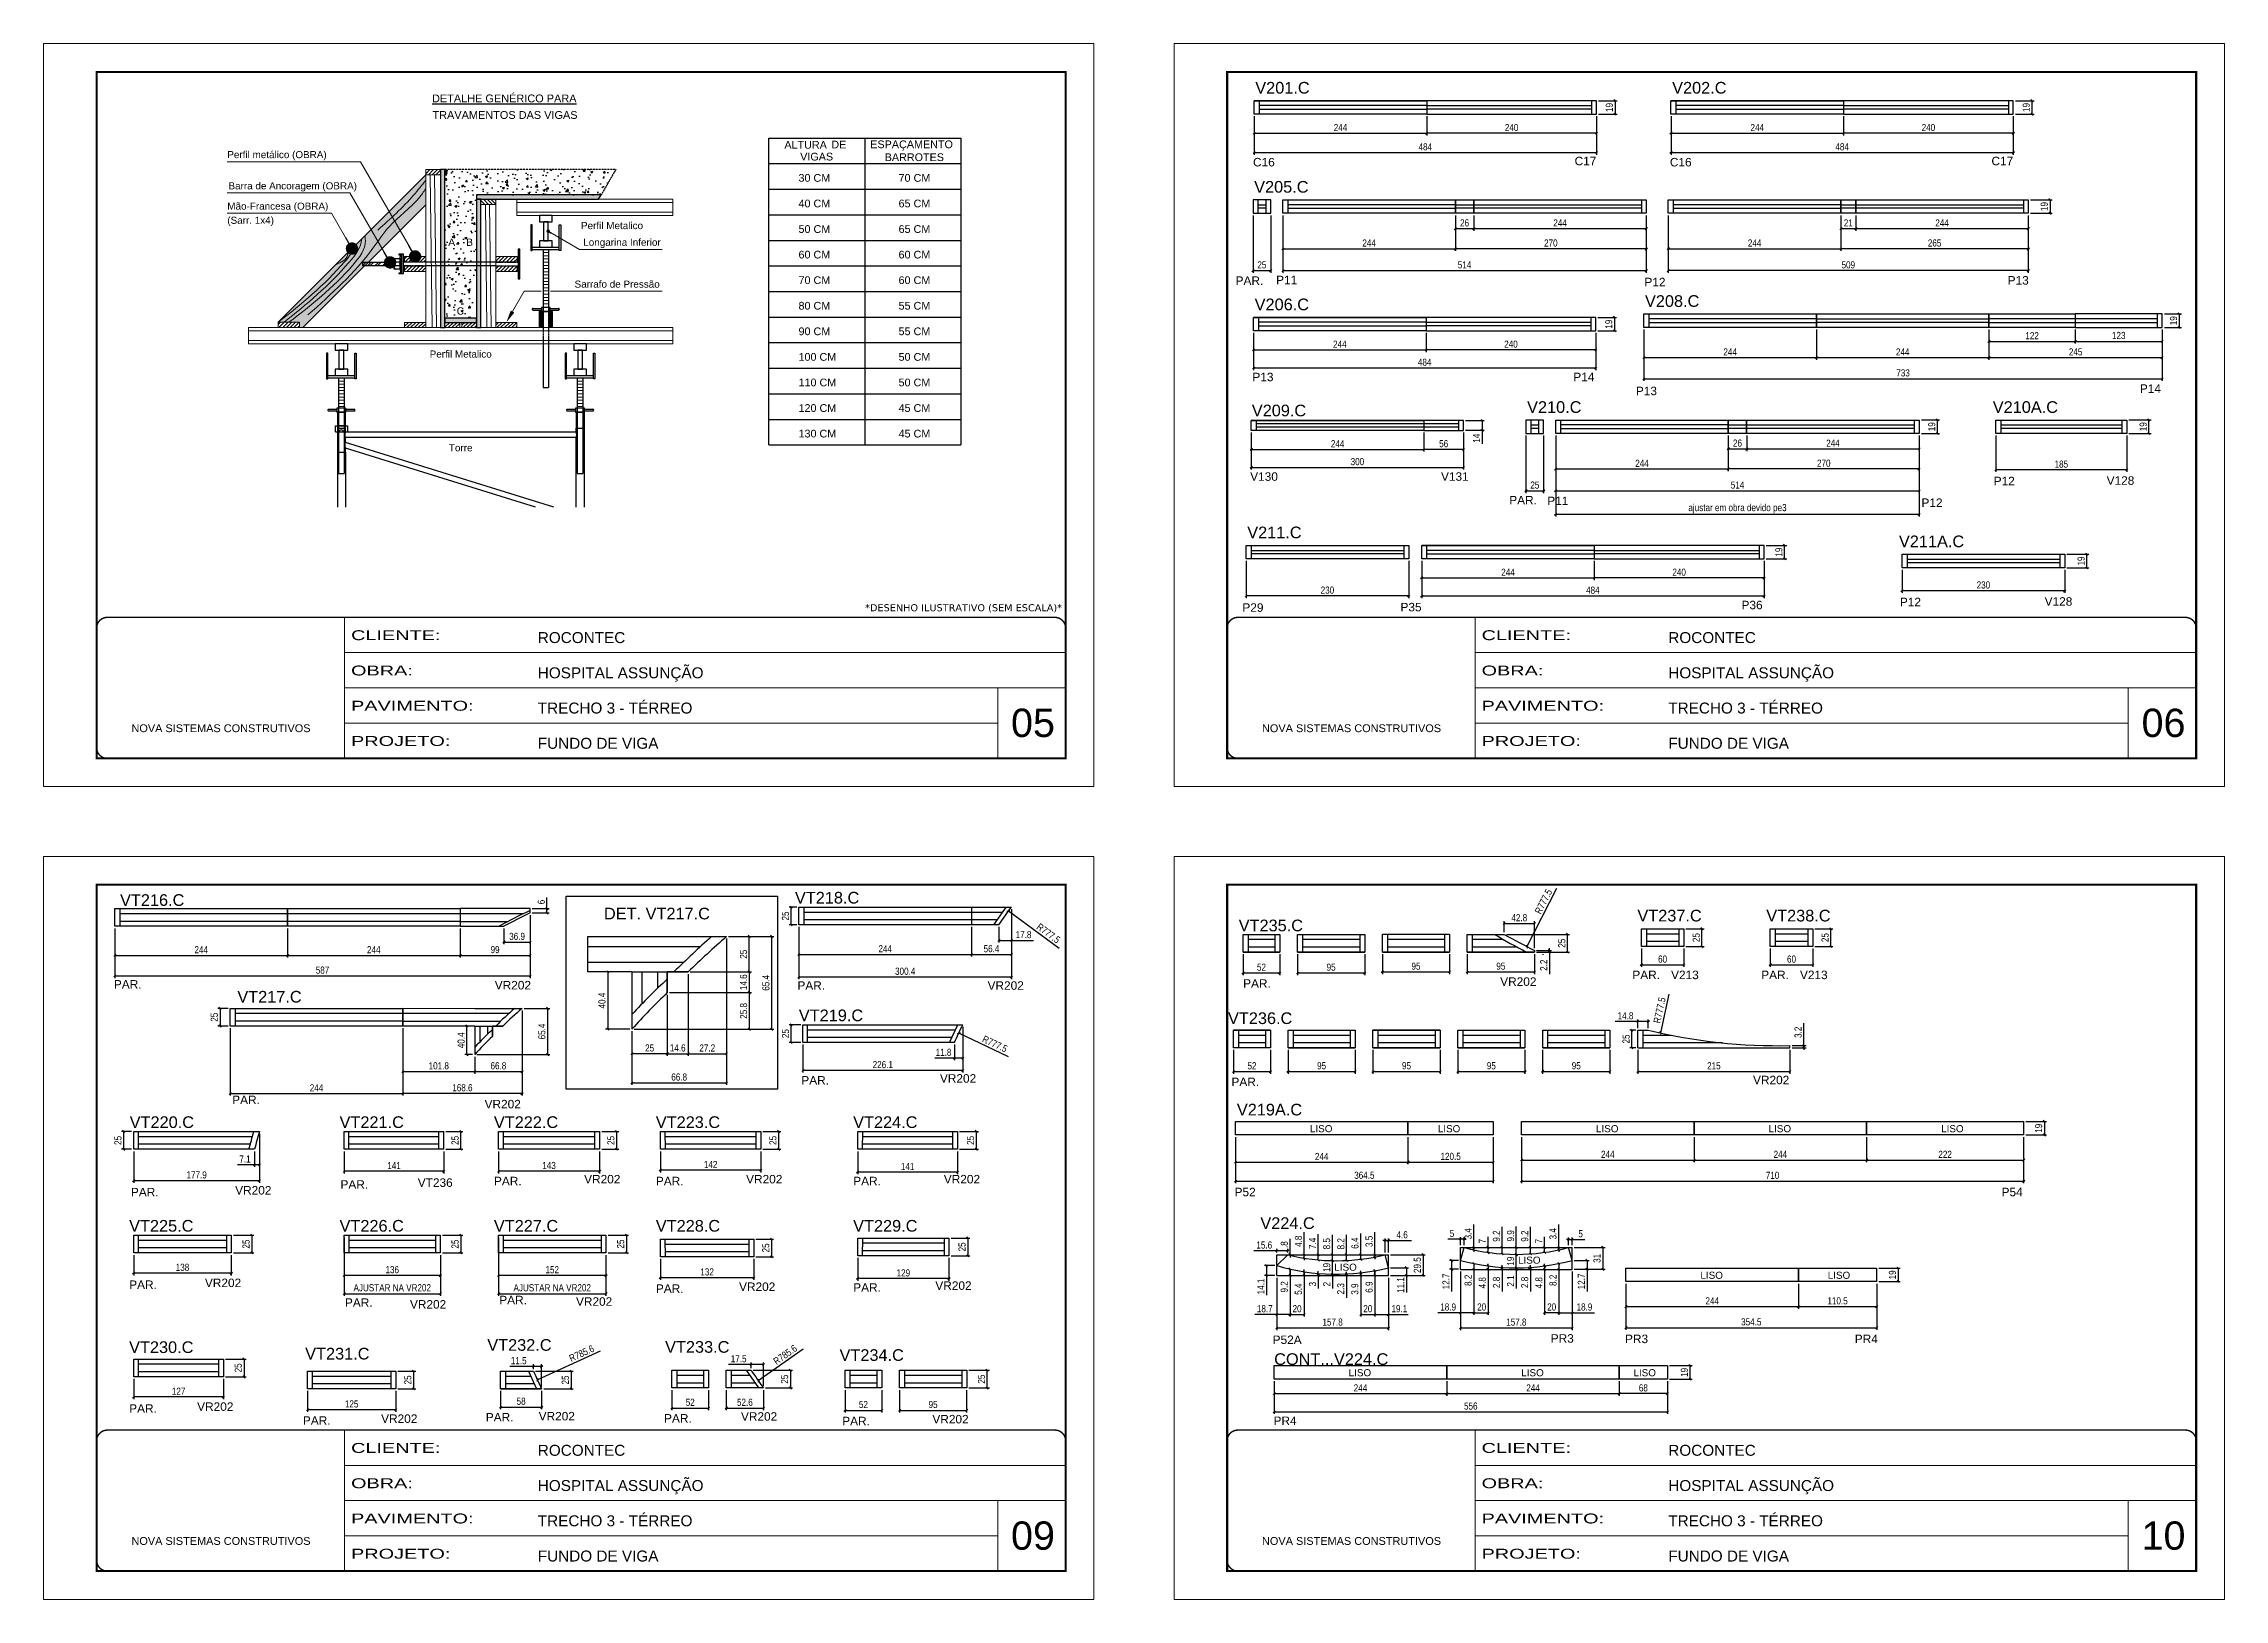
# Model space of a CAD drawing. Extents: x 5442 to 11695, y -218 to 3129.
# Drawn here: x 5442 to 8525, y -218 to 1980 of the extents above; entities that cross this region are included whole.
import ezdxf
from ezdxf.enums import TextEntityAlignment as Align

# ---------------------------------------------------------------- set-up
doc = ezdxf.new("R2010")
doc.units = 0
for name, pattern in [('CONTINUO', [0]), ('DASHED', [0.75, 0.5, -0.25]), ('HIDDEN', [0.375, 0.25, -0.125])]:
    doc.linetypes.add(name, pattern=pattern)
doc.layers.add('00-FELIPE', color=2, linetype='Continuous', plot=False)
for name, color, linetype in [('5', 5, 'Continuous'), ('BARRA DE ANCORAGEM', 251, 'Continuous'), ('COTA', 241, 'Continuous'), ('Cotas', 1, 'Continuous'), ('GARFOS', 7, 'Continuous'), ('NOMENCLATURA', 7, 'Continuous'), ('Painéis', 200, 'Continuous'), ('SARR_2.2x7', 40, 'Continuous'), ('SARR_EDITAR', 141, 'Continuous')]:
    doc.layers.add(name, color=color, linetype=linetype)
for name, color, linetype, lineweight in [('CARIMBO', 255, 'Continuous', 9), ('CONCRETO', 251, 'Continuous', 25), ('Demarcação 1', 251, 'Continuous', 9), ('Escoras', 2, 'Continuous', 25), ('Folhas', 255, 'Continuous', 9), ('Forcador', 251, 'Continuous', 25), ('Hachura', 251, 'Continuous', 9), ('Madeira', 126, 'Continuous', 18), ('Perfil Metálico', 224, 'Continuous', 18), ('Romaneio', 3, 'Continuous', 13), ('SARRAFO DE PRESSAO', 251, 'DASHED', 9)]:
    doc.layers.add(name, color=color, linetype=linetype, lineweight=lineweight)
doc.layers.add('Demarcação 2', color=254, linetype='Continuous', lineweight=9, true_color=0xe0e0e0)
doc.styles.add('ARIAL', font='arial.ttf')
doc.styles.add('COTA TECNICA', font='techl___.ttf', dxfattribs={"height": 10})
doc.styles.add('COTA TECNICA-50', font='techl___.ttf', dxfattribs={"height": 10})
doc.styles.get("Standard").update_dxf_attribs({"font": 'arial.ttf'})
doc.styles.add('stylellllll', font='verdana.ttf', dxfattribs={"height": 2})
doc.styles.add('Tecnologia', font='')
doc.styles.get('Tecnologia').set_extended_font_data('Forgotten Futurist')
doc.dimstyles.new('3x', dxfattribs={"dimtxt": 10, "dimasz": 5, "dimexe": 7, "dimexo": 5, "dimgap": 4, "dimtad": 1, "dimdec": 4, "dimlfac": 0.333333, "dimdsep": 46, "dimtxsty": 'Standard', "dimblk": 'DOT', "dimcen": 0.09, "dimclrd": 1, "dimclre": 1, "dimclrt": 2, "dimadec": 0, "dimazin": 2, "dimtfac": 1, "dimtdec": 4, "dimtmove": 0, "dimatfit": 3, "dimldrblk": 'DOT', "dimfxl": 1, "dimtolj": 1, "dimtzin": 0, "dimlwd": 9, "dimlwe": 9, "dimarcsym": 0})
doc.dimstyles.new('COTA PAINEL-50', dxfattribs={"dimtxt": 10, "dimasz": 3, "dimexe": 3, "dimexo": 3, "dimgap": 3, "dimtad": 1, "dimdec": 1, "dimzin": 12, "dimdsep": 46, "dimtxsty": 'COTA TECNICA-50', "dimblk1": 'OBLIQUE', "dimblk2": 'OBLIQUE', "dimsah": 1, "dimcen": 0.9, "dimclrd": 4, "dimclre": 4, "dimclrt": 240, "dimadec": 1, "dimazin": 3, "dimtfac": 1, "dimtdec": 1, "dimtmove": 0, "dimatfit": 3, "dimfxl": 1, "dimtolj": 1, "dimtzin": 12, "dimarcsym": 0})
doc.dimstyles.new('PAINEL', dxfattribs={"dimtxt": 10, "dimasz": 3, "dimexe": 3, "dimexo": 3, "dimgap": 3, "dimtad": 1, "dimdec": 1, "dimzin": 12, "dimdsep": 46, "dimtxsty": 'COTA TECNICA', "dimblk1": 'OBLIQUE', "dimblk2": 'OBLIQUE', "dimsah": 1, "dimcen": 0.9, "dimclrd": 4, "dimclre": 4, "dimclrt": 240, "dimadec": 1, "dimazin": 3, "dimtfac": 1, "dimtdec": 1, "dimtmove": 0, "dimatfit": 3, "dimfxl": 1, "dimtolj": 1, "dimtzin": 12, "dimarcsym": 0})
pattern_1 = [(45, (701.1092, 7520.0294), (-2.6516504, 2.6516504), [])]

msp = doc.modelspace()

# ---------------------------------------------------------------- texts
at = {"color": 0, "linetype": 'Continuous', "ltscale": 5, "style": 'ARIAL'}
for s, p in [('%%UDETALHE GENÉRICO PARA', (6093.18, 1897.51)), ('TRAVAMENTOS DAS VIGAS', (6094.25, 1874.12))]:
    msp.add_text(s, height=11.0592, dxfattribs=at).set_placement(p, align=Align.CENTER)
at = {"layer": '5', "linetype": 'Continuous'}
for s, p in [('C17', (7606.62, 1808.58)), ('C17', (8196.03, 1808.58)), ('C16', (7151.89, 1806.95)), ('C16', (7741.3, 1806.95)), ('PAR.', (7127.29, 1639.49)), ('P11', (7184.53, 1640.51)), ('P12', (7705.3, 1637.54)), ('P13', (8218.9, 1639.96)), ('P13', (7151.01, 1503.34)), ('P14', (7604.8, 1503.4)), ('P13', (7693.23, 1483.67)), ('P14', (8405.89, 1486.93)), ('V130', (7147.9, 1362.66)), ('V131', (7417.69, 1362.72)), ('P12', (8199.21, 1356.37)), ('V128', (8358.88, 1357.03)), ('PAR.', (7514.18, 1329.27)), ('P11', (7567.97, 1328.36)), ('P12', (8097.04, 1325.71)), ('P29', (7136.86, 1177.54)), ('P35', (7360.41, 1178.16)), ('P36', (7842.63, 1181.13)), ('P12', (8066.54, 1185.45)), ('V128', (8271.21, 1186.11)), ('PAR.', (5541.24, 645.06)), ('VR202', (6079.76, 643.86)), ('PAR.', (6507.71, 643.38)), ('VR202', (6776.57, 643.38)), ('PAR.', (7137.92, 646.28)), ('VR202', (7501.39, 648.93)), ('PAR.', (7688.27, 658.4)), ('V213', (7743.01, 658.4)), ('PAR.', (7870.48, 658.4)), ('V213', (7925.23, 658.4)), ('VR202', (6709.21, 512.09)), ('PAR.', (5708.53, 481.77)), ('PAR.', (6513.21, 509.44)), ('PAR.', (7121.42, 507.22)), ('VR202', (7858.9, 509.87)), ('VR202', (6065.37, 475.78)), ('PAR.', (5861.62, 362.21)), ('VT236', (5970.87, 364.86)), ('PAR.', (6078.63, 367.06)), ('VR202', (6206.13, 369.71)), ('PAR.', (6307.56, 367.06)), ('VR202', (6435.16, 369.71)), ('PAR.', (6586.6, 367.06)), ('VR202', (6714.71, 369.71)), ('PAR.', (5565.28, 351.39)), ('VR202', (5712.71, 354.04)), ('P52', (7125.84, 351.51)), ('P54', (8210.35, 351.51)), ('PAR.', (5562.87, 220.55)), ('VR202', (5669.94, 223.2)), ('PAR.', (6307.56, 215.08)), ('VR202', (6425.16, 217.73)), ('PAR.', (6586.6, 216.63)), ('VR202', (6702.71, 219.28)), ('PAR.', (5867.91, 195.33)), ('VR202', (5959.86, 192.8)), ('PAR.', (6086.11, 198.92)), ('VR202', (6194.62, 196.82)), ('P52A', (7179.64, 142.76)), ('PR3', (7572.84, 144.64)), ('PR3', (7677.9, 144.02)), ('PR4', (8002.75, 144.02)), ('PAR.', (5562.87, 45.63)), ('VR202', (5658.94, 48.28)), ('PAR.', (5808.47, 28.64)), ('VR202', (5919.08, 31.29)), ('PAR.', (6067.07, 33.29)), ('VR202', (6141.82, 34.78)), ('PAR.', (6319.14, 31.71)), ('VR202', (6427.87, 34.36)), ('PAR.', (6571.03, 27.91)), ('VR202', (6698.53, 30.56)), ('PR4', (7180.91, 28.31))]:
    msp.add_text(s, height=12, rotation=359.99996, dxfattribs=at).set_placement(p)
at = {"layer": 'CARIMBO', "style": 'ARIAL'}
for s, height, p in [('Perfil metálico (OBRA)', 10, (5701.59, 1818.63)), ('Barra de Ancoragem (OBRA)', 10, (5703.27, 1774.51)), ('Mão-Francesa (OBRA)', 10, (5701.59, 1745.84)), ('Longarina Inferior', 10, (6204.92, 1694.74)), ('Sarrafo de Pressão', 10, (6192.64, 1635.62)), ('05', 40, (6809.71, 1000.61)), ('06', 40, (8408.21, 1000.61)), ('09', 40, (6809.71, -147.96)), ('10', 40, (8408.21, -147.96))]:
    msp.add_text(s, height=height, dxfattribs=at).set_placement(p)
msp.add_text('(Sarr. 1x4)', height=10, dxfattribs=at).set_placement((5701.59, 1735.84), align=Align.TOP_LEFT)
for s, p in [('Perfil Metalico', (6245.57, 1723.32)), ('Perfil Metalico', (6031.63, 1541.82)), ('Torre', (6031.63, 1409.29))]:
    msp.add_text(s, height=10, dxfattribs=at).set_placement(p, align=Align.MIDDLE_CENTER)
at = {"layer": 'CARIMBO', "color": 0, "linetype": 'Continuous', "style": 'ARIAL'}
for s, p in [('A', (6018.84, 1699.86)), ('B', (6044.13, 1699.86)), ('C', (6031.17, 1602.61))]:
    msp.add_text(s, height=10.37, dxfattribs=at).set_placement(p, align=Align.MIDDLE_CENTER)
at = {"layer": 'CARIMBO', "style": 'stylellllll'}
msp.add_text('*DESENHO ILUSTRATIVO (SEM ESCALA)*', height=10, dxfattribs=at).set_placement((6881.85, 1178.29), align=Align.RIGHT)
at = {"layer": 'GARFOS', "color": 2, "ltscale": 1.5}
for s, height, p in [('ALTURA   ', 10.91, (6489.25, 1832.03)), ('VIGAS', 10.91, (6511.61, 1815.34)), ('DE', 10.91, (6555.64, 1832.42)), ('ESPAÇAMENTO', 10.9102, (6610.7, 1832.73)), ('BARROTES', 10.91, (6631.11, 1814.5)), ('30 CM', 10.91, (6509.25, 1785.27)), ('70 CM', 10.91, (6650.72, 1785.27)), ('40 CM', 10.91, (6509.25, 1749.13)), ('65 CM', 10.91, (6650.72, 1749.13)), ('50 CM', 10.91, (6509.25, 1712.99)), ('65 CM', 10.91, (6650.72, 1712.99)), ('60 CM', 10.91, (6509.25, 1676.86)), ('60 CM', 10.91, (6650.72, 1676.86)), ('70 CM', 10.91, (6509.25, 1640.72)), ('60 CM', 10.91, (6650.72, 1640.72)), ('80 CM', 10.91, (6509.25, 1604.59)), ('55 CM', 10.91, (6650.72, 1604.59)), ('90 CM', 10.91, (6509.25, 1568.45)), ('55 CM', 10.91, (6650.72, 1568.45)), ('100 CM', 10.91, (6509.25, 1532.31)), ('50 CM', 10.91, (6650.72, 1532.31)), ('110 CM', 10.91, (6509.25, 1496.18)), ('50 CM', 10.91, (6650.72, 1496.18)), ('120 CM', 10.91, (6509.25, 1460.04)), ('45 CM', 10.91, (6650.72, 1460.04)), ('130 CM', 10.91, (6509.25, 1423.91)), ('45 CM', 10.91, (6650.72, 1423.91))]:
    msp.add_text(s, height=height, dxfattribs=at).set_placement(p)
at = {"layer": 'NOMENCLATURA', "linetype": 'Continuous'}
for s, p in [('V201.C', (7155.1, 1909.85)), ('V202.C', (7744.51, 1909.85)), ('V205.C', (7153.51, 1769.85)), ('V206.C', (7154.21, 1603.67)), ('V208.C', (7706.1, 1608.44)), ('V209.C', (7150.18, 1453.76)), ('V210.C', (7539.41, 1458.6)), ('V210A.C', (8197.87, 1458.6)), ('V211.C', (7143.74, 1281.41)), ('V211A.C', (8065.2, 1268.82)), ('VT216.C', (5549.92, 761.92)), ('VT218.C', (6504.2, 765.23)), ('DET. VT217.C', (6234.15, 742.84)), ('VT235.C', (7131.65, 726)), ('VT237.C', (7695.39, 739.92)), ('VT238.C', (7877.6, 739.92)), ('VT217.C', (5715.8, 625.25)), ('VT219.C', (6509.7, 598.96)), ('VT236.C', (7116.52, 594.95)), ('VT220.C', (5563.58, 448.04)), ('VT221.C', (5860.31, 448.04)), ('VT222.C', (6078.51, 448.04)), ('VT223.C', (6307.44, 448.04)), ('VT224.C', (6586.48, 448.04)), ('V219A.C', (7129.07, 465.76)), ('VT225.C', (5562.75, 301.54)), ('VT226.C', (5860.31, 301.54)), ('VT227.C', (6078.51, 301.54)), ('VT228.C', (6307.46, 301.54)), ('VT229.C', (6586.47, 301.54)), ('V224.C', (7162.28, 305.31)), ('VT230.C', (5562.74, 130.04)), ('VT231.C', (5811.7, 120.86)), ('VT232.C', (6069.17, 133.19)), ('VT233.C', (6320.59, 130.42)), ('VT234.C', (6567.24, 118.89)), ('CONT...V224.C', (7181.84, 113.15))]:
    msp.add_text(s, height=16.5, dxfattribs=at).set_placement(p)
at = {"layer": 'Romaneio', "color": 7, "style": 'ARIAL'}
for p in [(7248.24, 447.08), (7429.08, 447.08), (7652.74, 447.08), (7896.74, 447.08), (8140.74, 447.08), (7282.76, 251.32), (7542.53, 261.26), (7800.41, 239.9), (7980.41, 239.9), (7303.07, 102.2), (7547.07, 102.18), (7705.72, 102.18)]:
    msp.add_text('LISO', height=10, dxfattribs=at).set_placement(p, align=Align.MIDDLE_CENTER)

# ---------------------------------------------------------------- blocks, each defined once
blk = doc.blocks.new('9999999999')
at = {"color": 30, "linetype": 'CONTINUO'}
for p, q in [((98564.6, 34230.2), (98564.6, 34429.4)), ((98564.6, 34379.6), (99584, 34379.6)), ((98564.6, 34329.8), (99488, 34329.8)), ((99584, 34329.8), (99488, 34329.8)), ((99488, 34329.8), (99488, 34230.2)), ((98564.6, 34280), (99488, 34280))]:
    blk.add_line(p, q, dxfattribs=at)
at = {"color": 30, "linetype": 'CONTINUO', "const_width": 2}
blk.add_lwpolyline([(99584, 34230.2), (99584, 34414.4, 0.414214), (99569, 34429.4), (98229, 34429.4, 0.414214), (98214, 34414.4), (98214, 34245.2, 0.414214), (98229, 34230.2), (99584, 34230.2)], format="xyb", dxfattribs=at)
at = {"layer": 'Folhas'}
blk.add_lwpolyline([(98139, 34190.2), (99624, 34190.2), (99624, 35240.2), (98139, 35240.2)], close=True, dxfattribs=at)
at = {"layer": 'Folhas', "color": 30, "const_width": 3}
blk.add_lwpolyline([(98214, 34230.2), (99584, 34230.2), (99584, 35200.2), (98214, 35200.2)], close=True, dxfattribs=at)
at = {"color": 7, "linetype": 'Continuous', "ltscale": 5, "style": 'ARIAL'}
for s, height, p in [('ROCONTEC', 15.48, (98837.7, 34393.1)), ('HOSPITAL ASSUNÇÃO', 15.483, (98837.7, 34343.3)), ('TRECHO 3 - TÉRREO', 15.483, (98837.7, 34293.5)), ('NOVA SISTEMAS CONSTRUTIVOS', 11.059, (98263.2, 34267.2)), ('FUNDO DE VIGA', 15.483, (98837.7, 34243.7))]:
    blk.add_text(s, height=height, dxfattribs=at).set_placement(p)
at = {"layer": 'Folhas', "color": 7, "style": 'Tecnologia', "width": 1.5}
for s, p in [('CLIENTE:', (98573.7, 34397.2)), ('OBRA:', (98573.7, 34347.3)), ('PAVIMENTO:', (98573.7, 34297.5)), ('PROJETO:', (98573.7, 34247.7))]:
    blk.add_text(s, height=14, dxfattribs=at).set_placement(p)
blk = doc.blocks.new('HT20CT')
at = {"layer": 'Forcador'}
for points in [[(-4, 16), (-4, 20), (4, 20), (4, 16)], [(-1.5, 4), (-1.5, 16), (1.5, 16), (1.5, 4)], [(-4, 0), (-4, 4), (4, 4), (4, 0)]]:
    blk.add_lwpolyline(points, close=True, dxfattribs=at)
blk = doc.blocks.new('_Dot')
at = {"color": 0, "linetype": 'ByBlock', "lineweight": -2}
blk.add_line((-0.5, 0), (-1, 0), dxfattribs=at)
at = {"color": 0, "linetype": 'ByBlock', "const_width": 0.5}
blk.add_lwpolyline([(-0.25, 0, 1), (0.25, 0, 1)], format="xyb", close=True, dxfattribs=at)
blk = doc.blocks.new('_Oblique')
at = {"color": 0, "linetype": 'ByBlock', "lineweight": -2}
blk.add_line((-0.5, -0.5), (0.5, 0.5), dxfattribs=at)
blk = doc.blocks.new('*D196')
at = {"layer": 'COTA', "color": 4, "linetype": 'ByBlock', "lineweight": -2, "transparency": 16777216}
for p, q in [((7151.9, 1737.8), (7151.9, 1656.7)), ((7176.9, 1737.8), (7176.9, 1656.7)), ((7151.9, 1659.7), (7176.9, 1659.7))]:
    blk.add_line(p, q, dxfattribs=at)
at = {"layer": 'Defpoints', "color": 0, "linetype": 'ByBlock', "transparency": 16777216}
for p in [(7151.9, 1740.8), (7176.9, 1740.8), (7176.9, 1659.7)]:
    blk.add_point(p, dxfattribs=at)
at = {"layer": 'COTA', "color": 4, "linetype": 'ByBlock', "lineweight": -2, "transparency": 16777216, "xscale": 3, "yscale": 3, "zscale": 3, "rotation": 180}
blk.add_blockref('_Oblique', (7151.9, 1659.7), dxfattribs=at)
at = {"layer": 'COTA', "color": 4, "linetype": 'ByBlock', "lineweight": -2, "transparency": 16777216, "xscale": 3, "yscale": 3, "zscale": 3}
blk.add_blockref('_Oblique', (7176.9, 1659.7), dxfattribs=at)
at = {"layer": 'COTA', "color": 240, "linetype": 'ByBlock', "transparency": 16777216, "insert": (7164.4, 1667.8), "char_height": 10, "attachment_point": 5, "style": 'COTA TECNICA-50'}
blk.add_mtext('\\A1;25', dxfattribs=at)
blk = doc.blocks.new('*D197')
at = {"layer": 'COTA', "color": 4, "linetype": 'ByBlock', "lineweight": -2, "transparency": 16777216}
for p, q in [((8202.3, 1426.6), (8202.3, 1375.1)), ((8387.3, 1426.6), (8387.3, 1375.1)), ((8387.3, 1378.1), (8202.3, 1378.1))]:
    blk.add_line(p, q, dxfattribs=at)
at = {"layer": 'Defpoints', "color": 0, "linetype": 'ByBlock', "transparency": 16777216}
for p in [(8202.3, 1429.6), (8387.3, 1429.6), (8202.3, 1378.1)]:
    blk.add_point(p, dxfattribs=at)
at = {"layer": 'COTA', "color": 4, "linetype": 'ByBlock', "lineweight": -2, "transparency": 16777216, "xscale": 3, "yscale": 3, "zscale": 3, "rotation": 180}
blk.add_blockref('_Oblique', (8202.3, 1378.1), dxfattribs=at)
at = {"layer": 'COTA', "color": 4, "linetype": 'ByBlock', "lineweight": -2, "transparency": 16777216, "xscale": 3, "yscale": 3, "zscale": 3}
blk.add_blockref('_Oblique', (8387.3, 1378.1), dxfattribs=at)
at = {"layer": 'COTA', "color": 240, "linetype": 'ByBlock', "transparency": 16777216, "insert": (8294.8, 1386.2), "char_height": 10, "attachment_point": 5, "style": 'COTA TECNICA-50'}
blk.add_mtext('\\A1;185', dxfattribs=at)
blk = doc.blocks.new('*D198')
at = {"layer": 'COTA', "color": 4, "linetype": 'ByBlock', "lineweight": -2, "transparency": 16777216}
for p, q in [((7701, 701.6), (7701, 675.6)), ((7701, 678.6), (7761, 678.6)), ((7761, 701.6), (7761, 675.6))]:
    blk.add_line(p, q, dxfattribs=at)
at = {"layer": 'Defpoints', "color": 0, "linetype": 'ByBlock', "transparency": 16777216}
for p in [(7701, 704.6), (7761, 704.6), (7761, 678.6)]:
    blk.add_point(p, dxfattribs=at)
at = {"layer": 'COTA', "color": 4, "linetype": 'ByBlock', "lineweight": -2, "transparency": 16777216, "xscale": 3, "yscale": 3, "zscale": 3, "rotation": 180}
blk.add_blockref('_Oblique', (7701, 678.6), dxfattribs=at)
at = {"layer": 'COTA', "color": 4, "linetype": 'ByBlock', "lineweight": -2, "transparency": 16777216, "xscale": 3, "yscale": 3, "zscale": 3}
blk.add_blockref('_Oblique', (7761, 678.6), dxfattribs=at)
at = {"layer": 'COTA', "color": 240, "linetype": 'ByBlock', "transparency": 16777216, "insert": (7731, 686.7), "char_height": 10, "attachment_point": 5, "style": 'COTA TECNICA-50'}
blk.add_mtext('\\A1;60', dxfattribs=at)
blk = doc.blocks.new('*D24')
at = {"layer": 'COTA', "color": 4, "linetype": 'ByBlock', "lineweight": -2, "transparency": 16777216}
for p, q in [((5866.8, 415), (5866.8, 383.8)), ((6007.8, 415), (6007.8, 383.8)), ((6007.8, 386.8), (5866.8, 386.8))]:
    blk.add_line(p, q, dxfattribs=at)
at = {"layer": 'Defpoints', "color": 0, "linetype": 'ByBlock', "transparency": 16777216}
for p in [(5866.8, 418), (6007.8, 418), (5866.8, 386.8)]:
    blk.add_point(p, dxfattribs=at)
at = {"layer": 'COTA', "color": 4, "linetype": 'ByBlock', "lineweight": -2, "transparency": 16777216, "xscale": 3, "yscale": 3, "zscale": 3, "rotation": 180}
blk.add_blockref('_Oblique', (5866.8, 386.8), dxfattribs=at)
at = {"layer": 'COTA', "color": 4, "linetype": 'ByBlock', "lineweight": -2, "transparency": 16777216, "xscale": 3, "yscale": 3, "zscale": 3}
blk.add_blockref('_Oblique', (6007.8, 386.8), dxfattribs=at)
at = {"layer": 'COTA', "color": 240, "linetype": 'ByBlock', "transparency": 16777216, "insert": (5937.3, 394.9), "char_height": 10, "attachment_point": 5, "style": 'COTA TECNICA-50'}
blk.add_mtext('\\A1;141', dxfattribs=at)
blk = doc.blocks.new('*D25')
at = {"layer": 'COTA', "color": 4, "linetype": 'ByBlock', "lineweight": -2, "transparency": 16777216}
for p, q in [((6085, 415), (6085, 383.8)), ((6228, 415), (6228, 383.8)), ((6228, 386.8), (6085, 386.8))]:
    blk.add_line(p, q, dxfattribs=at)
at = {"layer": 'Defpoints', "color": 0, "linetype": 'ByBlock', "transparency": 16777216}
for p in [(6085, 418), (6228, 418), (6085, 386.8)]:
    blk.add_point(p, dxfattribs=at)
at = {"layer": 'COTA', "color": 4, "linetype": 'ByBlock', "lineweight": -2, "transparency": 16777216, "xscale": 3, "yscale": 3, "zscale": 3, "rotation": 180}
blk.add_blockref('_Oblique', (6085, 386.8), dxfattribs=at)
at = {"layer": 'COTA', "color": 4, "linetype": 'ByBlock', "lineweight": -2, "transparency": 16777216, "xscale": 3, "yscale": 3, "zscale": 3}
blk.add_blockref('_Oblique', (6228, 386.8), dxfattribs=at)
at = {"layer": 'COTA', "color": 240, "linetype": 'ByBlock', "transparency": 16777216, "insert": (6156.5, 395), "char_height": 10, "attachment_point": 5, "style": 'COTA TECNICA-50'}
blk.add_mtext('\\A1;143', dxfattribs=at)
blk = doc.blocks.new('*D26')
at = {"layer": 'COTA', "color": 4, "linetype": 'ByBlock', "lineweight": -2, "transparency": 16777216}
for p, q in [((6313.9, 415), (6313.9, 385.3)), ((6456, 415), (6456, 385.3)), ((6456, 388.3), (6313.9, 388.3))]:
    blk.add_line(p, q, dxfattribs=at)
at = {"layer": 'Defpoints', "color": 0, "linetype": 'ByBlock', "transparency": 16777216}
for p in [(6313.9, 418), (6456, 418), (6313.9, 388.3)]:
    blk.add_point(p, dxfattribs=at)
at = {"layer": 'COTA', "color": 4, "linetype": 'ByBlock', "lineweight": -2, "transparency": 16777216, "xscale": 3, "yscale": 3, "zscale": 3, "rotation": 180}
blk.add_blockref('_Oblique', (6313.9, 388.3), dxfattribs=at)
at = {"layer": 'COTA', "color": 4, "linetype": 'ByBlock', "lineweight": -2, "transparency": 16777216, "xscale": 3, "yscale": 3, "zscale": 3}
blk.add_blockref('_Oblique', (6456, 388.3), dxfattribs=at)
at = {"layer": 'COTA', "color": 240, "linetype": 'ByBlock', "transparency": 16777216, "insert": (6385, 396.4), "char_height": 10, "attachment_point": 5, "style": 'COTA TECNICA-50'}
blk.add_mtext('\\A1;142', dxfattribs=at)
blk = doc.blocks.new('*D27')
at = {"layer": 'COTA', "color": 4, "linetype": 'ByBlock', "lineweight": -2, "transparency": 16777216}
for p, q in [((6592.9, 415), (6592.9, 382.6)), ((6734, 415), (6734, 382.6)), ((6734, 385.6), (6592.9, 385.6))]:
    blk.add_line(p, q, dxfattribs=at)
at = {"layer": 'Defpoints', "color": 0, "linetype": 'ByBlock', "transparency": 16777216}
for p in [(6592.9, 418), (6734, 418), (6592.9, 385.6)]:
    blk.add_point(p, dxfattribs=at)
at = {"layer": 'COTA', "color": 4, "linetype": 'ByBlock', "lineweight": -2, "transparency": 16777216, "xscale": 3, "yscale": 3, "zscale": 3, "rotation": 180}
blk.add_blockref('_Oblique', (6592.9, 385.6), dxfattribs=at)
at = {"layer": 'COTA', "color": 4, "linetype": 'ByBlock', "lineweight": -2, "transparency": 16777216, "xscale": 3, "yscale": 3, "zscale": 3}
blk.add_blockref('_Oblique', (6734, 385.6), dxfattribs=at)
at = {"layer": 'COTA', "color": 240, "linetype": 'ByBlock', "transparency": 16777216, "insert": (6663.5, 393.7), "char_height": 10, "attachment_point": 5, "style": 'COTA TECNICA-50'}
blk.add_mtext('\\A1;141', dxfattribs=at)
blk = doc.blocks.new('*D28')
at = {"layer": 'COTA', "color": 4, "linetype": 'ByBlock', "lineweight": -2, "transparency": 16777216}
for p, q in [((5569.2, 268.5), (5569.2, 239.8)), ((5707.2, 268.5), (5707.2, 239.8)), ((5707.2, 242.8), (5569.2, 242.8))]:
    blk.add_line(p, q, dxfattribs=at)
at = {"layer": 'Defpoints', "color": 0, "linetype": 'ByBlock', "transparency": 16777216}
for p in [(5569.2, 271.5), (5707.2, 271.5), (5569.2, 242.8)]:
    blk.add_point(p, dxfattribs=at)
at = {"layer": 'COTA', "color": 4, "linetype": 'ByBlock', "lineweight": -2, "transparency": 16777216, "xscale": 3, "yscale": 3, "zscale": 3, "rotation": 180}
blk.add_blockref('_Oblique', (5569.2, 242.8), dxfattribs=at)
at = {"layer": 'COTA', "color": 4, "linetype": 'ByBlock', "lineweight": -2, "transparency": 16777216, "xscale": 3, "yscale": 3, "zscale": 3}
blk.add_blockref('_Oblique', (5707.2, 242.8), dxfattribs=at)
at = {"layer": 'COTA', "color": 240, "linetype": 'ByBlock', "transparency": 16777216, "insert": (5638.2, 251.1), "char_height": 10, "attachment_point": 5, "style": 'COTA TECNICA-50'}
blk.add_mtext('\\A1;138', dxfattribs=at)
blk = doc.blocks.new('*D29')
at = {"layer": 'COTA', "color": 4, "linetype": 'ByBlock', "lineweight": -2, "transparency": 16777216}
for p, q in [((5866.8, 293.5), (5866.8, 236.6)), ((6002.8, 268.5), (6002.8, 236.6)), ((6002.8, 239.6), (5866.8, 239.6))]:
    blk.add_line(p, q, dxfattribs=at)
at = {"layer": 'Defpoints', "color": 0, "linetype": 'ByBlock', "transparency": 16777216}
for p in [(5866.8, 296.5), (6002.8, 271.5), (5866.8, 239.6)]:
    blk.add_point(p, dxfattribs=at)
at = {"layer": 'COTA', "color": 4, "linetype": 'ByBlock', "lineweight": -2, "transparency": 16777216, "xscale": 3, "yscale": 3, "zscale": 3, "rotation": 180}
blk.add_blockref('_Oblique', (5866.8, 239.6), dxfattribs=at)
at = {"layer": 'COTA', "color": 4, "linetype": 'ByBlock', "lineweight": -2, "transparency": 16777216, "xscale": 3, "yscale": 3, "zscale": 3}
blk.add_blockref('_Oblique', (6002.8, 239.6), dxfattribs=at)
at = {"layer": 'COTA', "color": 240, "linetype": 'ByBlock', "transparency": 16777216, "insert": (5934.8, 247.8), "char_height": 10, "attachment_point": 5, "style": 'COTA TECNICA-50'}
blk.add_mtext('\\A1;136', dxfattribs=at)
blk = doc.blocks.new('*D30')
at = {"layer": 'COTA', "color": 4, "linetype": 'ByBlock', "lineweight": -2, "transparency": 16777216}
for p, q in [((6085, 293.5), (6085, 236.6)), ((6237, 268.5), (6237, 236.6)), ((6237, 239.6), (6085, 239.6))]:
    blk.add_line(p, q, dxfattribs=at)
at = {"layer": 'Defpoints', "color": 0, "linetype": 'ByBlock', "transparency": 16777216}
for p in [(6085, 296.5), (6237, 271.5), (6085, 239.6)]:
    blk.add_point(p, dxfattribs=at)
at = {"layer": 'COTA', "color": 4, "linetype": 'ByBlock', "lineweight": -2, "transparency": 16777216, "xscale": 3, "yscale": 3, "zscale": 3, "rotation": 180}
blk.add_blockref('_Oblique', (6085, 239.6), dxfattribs=at)
at = {"layer": 'COTA', "color": 4, "linetype": 'ByBlock', "lineweight": -2, "transparency": 16777216, "xscale": 3, "yscale": 3, "zscale": 3}
blk.add_blockref('_Oblique', (6237, 239.6), dxfattribs=at)
at = {"layer": 'COTA', "color": 240, "linetype": 'ByBlock', "transparency": 16777216, "insert": (6161, 247.7), "char_height": 10, "attachment_point": 5, "style": 'COTA TECNICA-50'}
blk.add_mtext('\\A1;152', dxfattribs=at)
blk = doc.blocks.new('*D199')
at = {"layer": 'COTA', "color": 4, "linetype": 'ByBlock', "lineweight": -2, "transparency": 16777216}
for p, q in [((6741.5, 590.9), (6741.5, 526.5)), ((6515.3, 565.9), (6515.3, 526.5)), ((6741.5, 529.5), (6515.3, 529.5))]:
    blk.add_line(p, q, dxfattribs=at)
at = {"layer": 'Defpoints', "color": 0, "linetype": 'ByBlock', "transparency": 16777216}
for p in [(6741.5, 593.9), (6515.3, 568.9), (6515.3, 529.5)]:
    blk.add_point(p, dxfattribs=at)
at = {"layer": 'COTA', "color": 4, "linetype": 'ByBlock', "lineweight": -2, "transparency": 16777216, "xscale": 3, "yscale": 3, "zscale": 3, "rotation": 180}
blk.add_blockref('_Oblique', (6515.3, 529.5), dxfattribs=at)
at = {"layer": 'COTA', "color": 4, "linetype": 'ByBlock', "lineweight": -2, "transparency": 16777216, "xscale": 3, "yscale": 3, "zscale": 3}
blk.add_blockref('_Oblique', (6741.5, 529.5), dxfattribs=at)
at = {"layer": 'COTA', "color": 240, "linetype": 'ByBlock', "transparency": 16777216, "insert": (6628.4, 537.6), "char_height": 10, "attachment_point": 5, "style": 'COTA TECNICA-50'}
blk.add_mtext('\\A1;226.1', dxfattribs=at)
blk = doc.blocks.new('*D222')
at = {"layer": 'COTA', "color": 4, "linetype": 'ByBlock', "lineweight": -2, "transparency": 16777216}
for p, q in [((6810.3, 757.1), (6810.3, 658.3)), ((6509.8, 732.1), (6509.8, 658.3)), ((6810.3, 661.3), (6509.8, 661.3))]:
    blk.add_line(p, q, dxfattribs=at)
at = {"layer": 'Defpoints', "color": 0, "linetype": 'ByBlock', "transparency": 16777216}
for p in [(6810.3, 760.1), (6509.8, 735.1), (6509.8, 661.3)]:
    blk.add_point(p, dxfattribs=at)
at = {"layer": 'COTA', "color": 4, "linetype": 'ByBlock', "lineweight": -2, "transparency": 16777216, "xscale": 3, "yscale": 3, "zscale": 3, "rotation": 180}
blk.add_blockref('_Oblique', (6509.8, 661.3), dxfattribs=at)
at = {"layer": 'COTA', "color": 4, "linetype": 'ByBlock', "lineweight": -2, "transparency": 16777216, "xscale": 3, "yscale": 3, "zscale": 3}
blk.add_blockref('_Oblique', (6810.3, 661.3), dxfattribs=at)
at = {"layer": 'COTA', "color": 240, "linetype": 'ByBlock', "transparency": 16777216, "insert": (6660.1, 669.5), "char_height": 10, "attachment_point": 5, "style": 'COTA TECNICA-50'}
blk.add_mtext('\\A1;300.4', dxfattribs=at)
blk = doc.blocks.new('*D223')
at = {"layer": 'Defpoints', "color": 0, "linetype": 'ByBlock', "transparency": 16777216}
for p in [(8387.3, 1448.6), (8387.3, 1429.6), (8418.6, 1448.6)]:
    blk.add_point(p, dxfattribs=at)
at = {"layer": 'Romaneio', "color": 4, "linetype": 'ByBlock', "lineweight": -2, "transparency": 16777216}
for p, q in [((8390.3, 1448.6), (8421.6, 1448.6)), ((8390.3, 1429.6), (8421.6, 1429.6)), ((8418.6, 1429.6), (8418.6, 1448.6))]:
    blk.add_line(p, q, dxfattribs=at)
at = {"layer": 'Romaneio', "color": 4, "linetype": 'ByBlock', "lineweight": -2, "transparency": 16777216, "xscale": 3, "yscale": 3, "zscale": 3}
for p, rotation in [((8418.6, 1448.6), 90), ((8418.6, 1429.6), 270)]:
    blk.add_blockref('_Oblique', p, dxfattribs=dict(at, rotation=rotation))
at = {"layer": 'Romaneio', "color": 240, "linetype": 'ByBlock', "transparency": 16777216, "insert": (8410.5, 1439.1), "char_height": 10, "attachment_point": 5, "rotation": 90, "style": 'COTA TECNICA-50'}
blk.add_mtext('\\A1;19', dxfattribs=at)
blk = doc.blocks.new('*D224')
at = {"layer": 'Defpoints', "color": 0, "linetype": 'ByBlock', "transparency": 16777216}
for p in [(7761, 729.6), (7786.7, 729.6), (7761, 704.6)]:
    blk.add_point(p, dxfattribs=at)
at = {"layer": 'Romaneio', "color": 4, "linetype": 'ByBlock', "lineweight": -2, "transparency": 16777216}
for p, q in [((7764, 729.6), (7789.7, 729.6)), ((7786.7, 704.6), (7786.7, 729.6)), ((7764, 704.6), (7789.7, 704.6))]:
    blk.add_line(p, q, dxfattribs=at)
at = {"layer": 'Romaneio', "color": 4, "linetype": 'ByBlock', "lineweight": -2, "transparency": 16777216, "xscale": 3, "yscale": 3, "zscale": 3}
for p, rotation in [((7786.7, 729.6), 90), ((7786.7, 704.6), 270)]:
    blk.add_blockref('_Oblique', p, dxfattribs=dict(at, rotation=rotation))
at = {"layer": 'Romaneio', "color": 240, "linetype": 'ByBlock', "transparency": 16777216, "insert": (7778.6, 717.1), "char_height": 10, "attachment_point": 5, "rotation": 90, "style": 'COTA TECNICA-50'}
blk.add_mtext('\\A1;25', dxfattribs=at)
blk = doc.blocks.new('*D225')
at = {"layer": 'COTA', "color": 4, "linetype": 'ByBlock', "lineweight": -2, "transparency": 16777216}
for p, q in [((7397.5, 1877.8), (7397.5, 1850.8)), ((7637.5, 1853.8), (7397.5, 1853.8)), ((7637.5, 1877.8), (7637.5, 1850.8))]:
    blk.add_line(p, q, dxfattribs=at)
at = {"layer": 'Defpoints', "color": 0, "linetype": 'ByBlock', "transparency": 16777216}
for p in [(7397.5, 1880.8), (7397.5, 1853.8), (7637.5, 1880.8)]:
    blk.add_point(p, dxfattribs=at)
at = {"layer": 'COTA', "color": 4, "linetype": 'ByBlock', "lineweight": -2, "transparency": 16777216, "xscale": 3, "yscale": 3, "zscale": 3, "rotation": 180}
blk.add_blockref('_Oblique', (7397.5, 1853.8), dxfattribs=at)
at = {"layer": 'COTA', "color": 4, "linetype": 'ByBlock', "lineweight": -2, "transparency": 16777216, "xscale": 3, "yscale": 3, "zscale": 3}
blk.add_blockref('_Oblique', (7637.5, 1853.8), dxfattribs=at)
at = {"layer": 'COTA', "color": 240, "linetype": 'ByBlock', "transparency": 16777216, "insert": (7517.5, 1861.9), "char_height": 10, "attachment_point": 5, "style": 'COTA TECNICA-50'}
blk.add_mtext('\\A1;240', dxfattribs=at)
blk = doc.blocks.new('*D226')
at = {"layer": 'COTA', "color": 4, "linetype": 'ByBlock', "lineweight": -2, "transparency": 16777216}
for p, q in [((7153.5, 1877.8), (7153.5, 1850.8)), ((7153.5, 1853.8), (7397.5, 1853.8)), ((7397.5, 1877.8), (7397.5, 1850.8))]:
    blk.add_line(p, q, dxfattribs=at)
at = {"layer": 'Defpoints', "color": 0, "linetype": 'ByBlock', "transparency": 16777216}
for p in [(7153.5, 1880.8), (7397.5, 1880.8), (7397.5, 1853.8)]:
    blk.add_point(p, dxfattribs=at)
at = {"layer": 'COTA', "color": 4, "linetype": 'ByBlock', "lineweight": -2, "transparency": 16777216, "xscale": 3, "yscale": 3, "zscale": 3, "rotation": 180}
blk.add_blockref('_Oblique', (7153.5, 1853.8), dxfattribs=at)
at = {"layer": 'COTA', "color": 4, "linetype": 'ByBlock', "lineweight": -2, "transparency": 16777216, "xscale": 3, "yscale": 3, "zscale": 3}
blk.add_blockref('_Oblique', (7397.5, 1853.8), dxfattribs=at)
at = {"layer": 'COTA', "color": 240, "linetype": 'ByBlock', "transparency": 16777216, "insert": (7275.5, 1861.9), "char_height": 10, "attachment_point": 5, "style": 'COTA TECNICA-50'}
blk.add_mtext('\\A1;244', dxfattribs=at)
blk = doc.blocks.new('*D227')
at = {"layer": 'Defpoints', "color": 0, "linetype": 'ByBlock', "transparency": 16777216}
for p in [(7637.5, 1899.8), (7637.5, 1880.8), (7663.9, 1880.8)]:
    blk.add_point(p, dxfattribs=at)
at = {"layer": 'Romaneio', "color": 4, "linetype": 'ByBlock', "lineweight": -2, "transparency": 16777216}
for p, q in [((7640.5, 1899.8), (7666.9, 1899.8)), ((7663.9, 1899.8), (7663.9, 1880.8)), ((7640.5, 1880.8), (7666.9, 1880.8))]:
    blk.add_line(p, q, dxfattribs=at)
at = {"layer": 'Romaneio', "color": 4, "linetype": 'ByBlock', "lineweight": -2, "transparency": 16777216, "xscale": 3, "yscale": 3, "zscale": 3}
for p, rotation in [((7663.9, 1899.8), 90), ((7663.9, 1880.8), 270)]:
    blk.add_blockref('_Oblique', p, dxfattribs=dict(at, rotation=rotation))
at = {"layer": 'Romaneio', "color": 240, "linetype": 'ByBlock', "transparency": 16777216, "insert": (7655.8, 1890.3), "char_height": 10, "attachment_point": 5, "rotation": 90, "style": 'COTA TECNICA-50'}
blk.add_mtext('\\A1;19', dxfattribs=at)
blk = doc.blocks.new('*D228')
at = {"layer": 'COTA', "color": 4, "linetype": 'ByBlock', "lineweight": -2, "transparency": 16777216}
for p, q in [((7986.9, 1877.8), (7986.9, 1850.8)), ((8226.9, 1853.8), (7986.9, 1853.8)), ((8226.9, 1877.8), (8226.9, 1850.8))]:
    blk.add_line(p, q, dxfattribs=at)
at = {"layer": 'Defpoints', "color": 0, "linetype": 'ByBlock', "transparency": 16777216}
for p in [(7986.9, 1880.8), (7986.9, 1853.8), (8226.9, 1880.8)]:
    blk.add_point(p, dxfattribs=at)
at = {"layer": 'COTA', "color": 4, "linetype": 'ByBlock', "lineweight": -2, "transparency": 16777216, "xscale": 3, "yscale": 3, "zscale": 3, "rotation": 180}
blk.add_blockref('_Oblique', (7986.9, 1853.8), dxfattribs=at)
at = {"layer": 'COTA', "color": 4, "linetype": 'ByBlock', "lineweight": -2, "transparency": 16777216, "xscale": 3, "yscale": 3, "zscale": 3}
blk.add_blockref('_Oblique', (8226.9, 1853.8), dxfattribs=at)
at = {"layer": 'COTA', "color": 240, "linetype": 'ByBlock', "transparency": 16777216, "insert": (8106.9, 1861.9), "char_height": 10, "attachment_point": 5, "style": 'COTA TECNICA-50'}
blk.add_mtext('\\A1;240', dxfattribs=at)
blk = doc.blocks.new('*D229')
at = {"layer": 'COTA', "color": 4, "linetype": 'ByBlock', "lineweight": -2, "transparency": 16777216}
for p, q in [((7742.9, 1877.8), (7742.9, 1850.8)), ((7742.9, 1853.8), (7986.9, 1853.8)), ((7986.9, 1877.8), (7986.9, 1850.8))]:
    blk.add_line(p, q, dxfattribs=at)
at = {"layer": 'Defpoints', "color": 0, "linetype": 'ByBlock', "transparency": 16777216}
for p in [(7742.9, 1880.8), (7986.9, 1880.8), (7986.9, 1853.8)]:
    blk.add_point(p, dxfattribs=at)
at = {"layer": 'COTA', "color": 4, "linetype": 'ByBlock', "lineweight": -2, "transparency": 16777216, "xscale": 3, "yscale": 3, "zscale": 3, "rotation": 180}
blk.add_blockref('_Oblique', (7742.9, 1853.8), dxfattribs=at)
at = {"layer": 'COTA', "color": 4, "linetype": 'ByBlock', "lineweight": -2, "transparency": 16777216, "xscale": 3, "yscale": 3, "zscale": 3}
blk.add_blockref('_Oblique', (7986.9, 1853.8), dxfattribs=at)
at = {"layer": 'COTA', "color": 240, "linetype": 'ByBlock', "transparency": 16777216, "insert": (7864.9, 1861.9), "char_height": 10, "attachment_point": 5, "style": 'COTA TECNICA-50'}
blk.add_mtext('\\A1;244', dxfattribs=at)
blk = doc.blocks.new('*D230')
at = {"layer": 'Defpoints', "color": 0, "linetype": 'ByBlock', "transparency": 16777216}
for p in [(8226.9, 1899.8), (8226.9, 1880.8), (8253.3, 1880.8)]:
    blk.add_point(p, dxfattribs=at)
at = {"layer": 'Romaneio', "color": 4, "linetype": 'ByBlock', "lineweight": -2, "transparency": 16777216}
for p, q in [((8229.9, 1899.8), (8256.3, 1899.8)), ((8253.3, 1899.8), (8253.3, 1880.8)), ((8229.9, 1880.8), (8256.3, 1880.8))]:
    blk.add_line(p, q, dxfattribs=at)
at = {"layer": 'Romaneio', "color": 4, "linetype": 'ByBlock', "lineweight": -2, "transparency": 16777216, "xscale": 3, "yscale": 3, "zscale": 3}
for p, rotation in [((8253.3, 1899.8), 90), ((8253.3, 1880.8), 270)]:
    blk.add_blockref('_Oblique', p, dxfattribs=dict(at, rotation=rotation))
at = {"layer": 'Romaneio', "color": 240, "linetype": 'ByBlock', "transparency": 16777216, "insert": (8245.2, 1890.3), "char_height": 10, "attachment_point": 5, "rotation": 90, "style": 'COTA TECNICA-50'}
blk.add_mtext('\\A1;19', dxfattribs=at)
blk = doc.blocks.new('*D231')
at = {"layer": 'COTA', "color": 4, "linetype": 'ByBlock', "lineweight": -2, "transparency": 16777216}
for p, q in [((7194, 1737.8), (7194, 1687.6)), ((7438, 1737.8), (7438, 1687.6)), ((7194, 1690.6), (7438, 1690.6))]:
    blk.add_line(p, q, dxfattribs=at)
at = {"layer": 'Defpoints', "color": 0, "linetype": 'ByBlock', "transparency": 16777216}
for p in [(7194, 1740.8), (7438, 1740.8), (7438, 1690.6)]:
    blk.add_point(p, dxfattribs=at)
at = {"layer": 'COTA', "color": 4, "linetype": 'ByBlock', "lineweight": -2, "transparency": 16777216, "xscale": 3, "yscale": 3, "zscale": 3, "rotation": 180}
blk.add_blockref('_Oblique', (7194, 1690.6), dxfattribs=at)
at = {"layer": 'COTA', "color": 4, "linetype": 'ByBlock', "lineweight": -2, "transparency": 16777216, "xscale": 3, "yscale": 3, "zscale": 3}
blk.add_blockref('_Oblique', (7438, 1690.6), dxfattribs=at)
at = {"layer": 'COTA', "color": 240, "linetype": 'ByBlock', "transparency": 16777216, "insert": (7316, 1698.7), "char_height": 10, "attachment_point": 5, "style": 'COTA TECNICA-50'}
blk.add_mtext('\\A1;244', dxfattribs=at)
blk = doc.blocks.new('*D232')
at = {"layer": 'COTA', "color": 4, "linetype": 'ByBlock', "lineweight": -2, "transparency": 16777216}
for p, q in [((7438, 1737.8), (7438, 1716)), ((7464, 1737.8), (7464, 1716)), ((7438, 1719), (7464, 1719))]:
    blk.add_line(p, q, dxfattribs=at)
at = {"layer": 'Defpoints', "color": 0, "linetype": 'ByBlock', "transparency": 16777216}
for p in [(7438, 1740.8), (7464, 1740.8), (7464, 1719)]:
    blk.add_point(p, dxfattribs=at)
at = {"layer": 'COTA', "color": 4, "linetype": 'ByBlock', "lineweight": -2, "transparency": 16777216, "xscale": 3, "yscale": 3, "zscale": 3, "rotation": 180}
blk.add_blockref('_Oblique', (7438, 1719), dxfattribs=at)
at = {"layer": 'COTA', "color": 4, "linetype": 'ByBlock', "lineweight": -2, "transparency": 16777216, "xscale": 3, "yscale": 3, "zscale": 3}
blk.add_blockref('_Oblique', (7464, 1719), dxfattribs=at)
at = {"layer": 'COTA', "color": 240, "linetype": 'ByBlock', "transparency": 16777216, "insert": (7451, 1727.1), "char_height": 10, "attachment_point": 5, "style": 'COTA TECNICA-50'}
blk.add_mtext('\\A1;26', dxfattribs=at)
blk = doc.blocks.new('*D233')
at = {"layer": 'COTA', "color": 4, "linetype": 'ByBlock', "lineweight": -2, "transparency": 16777216}
for p, q in [((7464, 1737.8), (7464, 1716)), ((7708, 1737.8), (7708, 1716)), ((7464, 1719), (7708, 1719))]:
    blk.add_line(p, q, dxfattribs=at)
at = {"layer": 'Defpoints', "color": 0, "linetype": 'ByBlock', "transparency": 16777216}
for p in [(7464, 1740.8), (7708, 1740.8), (7708, 1719)]:
    blk.add_point(p, dxfattribs=at)
at = {"layer": 'COTA', "color": 4, "linetype": 'ByBlock', "lineweight": -2, "transparency": 16777216, "xscale": 3, "yscale": 3, "zscale": 3, "rotation": 180}
blk.add_blockref('_Oblique', (7464, 1719), dxfattribs=at)
at = {"layer": 'COTA', "color": 4, "linetype": 'ByBlock', "lineweight": -2, "transparency": 16777216, "xscale": 3, "yscale": 3, "zscale": 3}
blk.add_blockref('_Oblique', (7708, 1719), dxfattribs=at)
at = {"layer": 'COTA', "color": 240, "linetype": 'ByBlock', "transparency": 16777216, "insert": (7586, 1727.1), "char_height": 10, "attachment_point": 5, "style": 'COTA TECNICA-50'}
blk.add_mtext('\\A1;244', dxfattribs=at)
blk = doc.blocks.new('*D234')
at = {"layer": 'COTA', "color": 4, "linetype": 'ByBlock', "lineweight": -2, "transparency": 16777216}
for p, q in [((7438, 1737.8), (7438, 1687.6)), ((7708, 1737.8), (7708, 1687.6)), ((7708, 1690.6), (7438, 1690.6))]:
    blk.add_line(p, q, dxfattribs=at)
at = {"layer": 'Defpoints', "color": 0, "linetype": 'ByBlock', "transparency": 16777216}
for p in [(7438, 1740.8), (7708, 1740.8), (7438, 1690.6)]:
    blk.add_point(p, dxfattribs=at)
at = {"layer": 'COTA', "color": 4, "linetype": 'ByBlock', "lineweight": -2, "transparency": 16777216, "xscale": 3, "yscale": 3, "zscale": 3}
for p, rotation in [((7438, 1690.6), 180.0000022456254), ((7708, 1690.6), 2.2456254456e-06)]:
    blk.add_blockref('_Oblique', p, dxfattribs=dict(at, rotation=rotation))
at = {"layer": 'COTA', "color": 240, "linetype": 'ByBlock', "transparency": 16777216, "insert": (7573, 1698.7), "char_height": 10, "attachment_point": 5, "rotation": 0, "style": 'COTA TECNICA-50'}
blk.add_mtext('\\A1;270', dxfattribs=at)
blk = doc.blocks.new('*D235')
at = {"layer": 'COTA', "color": 4, "linetype": 'ByBlock', "lineweight": -2, "transparency": 16777216}
for p, q in [((7739.1, 1737.8), (7739.1, 1687.6)), ((7983.1, 1737.8), (7983.1, 1687.6)), ((7739.1, 1690.6), (7983.1, 1690.6))]:
    blk.add_line(p, q, dxfattribs=at)
at = {"layer": 'Defpoints', "color": 0, "linetype": 'ByBlock', "transparency": 16777216}
for p in [(7739.1, 1740.8), (7983.1, 1740.8), (7983.1, 1690.6)]:
    blk.add_point(p, dxfattribs=at)
at = {"layer": 'COTA', "color": 4, "linetype": 'ByBlock', "lineweight": -2, "transparency": 16777216, "xscale": 3, "yscale": 3, "zscale": 3, "rotation": 180}
blk.add_blockref('_Oblique', (7739.1, 1690.6), dxfattribs=at)
at = {"layer": 'COTA', "color": 4, "linetype": 'ByBlock', "lineweight": -2, "transparency": 16777216, "xscale": 3, "yscale": 3, "zscale": 3}
blk.add_blockref('_Oblique', (7983.1, 1690.6), dxfattribs=at)
at = {"layer": 'COTA', "color": 240, "linetype": 'ByBlock', "transparency": 16777216, "insert": (7861.1, 1698.7), "char_height": 10, "attachment_point": 5, "style": 'COTA TECNICA-50'}
blk.add_mtext('\\A1;244', dxfattribs=at)
blk = doc.blocks.new('*D236')
at = {"layer": 'COTA', "color": 4, "linetype": 'ByBlock', "lineweight": -2, "transparency": 16777216}
for p, q in [((7983.1, 1737.8), (7983.1, 1716)), ((8004.1, 1737.8), (8004.1, 1716)), ((7983.1, 1719), (8004.1, 1719))]:
    blk.add_line(p, q, dxfattribs=at)
at = {"layer": 'Defpoints', "color": 0, "linetype": 'ByBlock', "transparency": 16777216}
for p in [(7983.1, 1740.8), (8004.1, 1740.8), (8004.1, 1719)]:
    blk.add_point(p, dxfattribs=at)
at = {"layer": 'COTA', "color": 4, "linetype": 'ByBlock', "lineweight": -2, "transparency": 16777216, "xscale": 3, "yscale": 3, "zscale": 3, "rotation": 180}
blk.add_blockref('_Oblique', (7983.1, 1719), dxfattribs=at)
at = {"layer": 'COTA', "color": 4, "linetype": 'ByBlock', "lineweight": -2, "transparency": 16777216, "xscale": 3, "yscale": 3, "zscale": 3}
blk.add_blockref('_Oblique', (8004.1, 1719), dxfattribs=at)
at = {"layer": 'COTA', "color": 240, "linetype": 'ByBlock', "transparency": 16777216, "insert": (7993.6, 1727.1), "char_height": 10, "attachment_point": 5, "style": 'COTA TECNICA-50'}
blk.add_mtext('\\A1;21', dxfattribs=at)
blk = doc.blocks.new('*D237')
at = {"layer": 'COTA', "color": 4, "linetype": 'ByBlock', "lineweight": -2, "transparency": 16777216}
for p, q in [((8004.1, 1737.8), (8004.1, 1716)), ((8248.1, 1737.8), (8248.1, 1716)), ((8004.1, 1719), (8248.1, 1719))]:
    blk.add_line(p, q, dxfattribs=at)
at = {"layer": 'Defpoints', "color": 0, "linetype": 'ByBlock', "transparency": 16777216}
for p in [(8004.1, 1740.8), (8248.1, 1740.8), (8248.1, 1719)]:
    blk.add_point(p, dxfattribs=at)
at = {"layer": 'COTA', "color": 4, "linetype": 'ByBlock', "lineweight": -2, "transparency": 16777216, "xscale": 3, "yscale": 3, "zscale": 3, "rotation": 180}
blk.add_blockref('_Oblique', (8004.1, 1719), dxfattribs=at)
at = {"layer": 'COTA', "color": 4, "linetype": 'ByBlock', "lineweight": -2, "transparency": 16777216, "xscale": 3, "yscale": 3, "zscale": 3}
blk.add_blockref('_Oblique', (8248.1, 1719), dxfattribs=at)
at = {"layer": 'COTA', "color": 240, "linetype": 'ByBlock', "transparency": 16777216, "insert": (8126.1, 1727.1), "char_height": 10, "attachment_point": 5, "style": 'COTA TECNICA-50'}
blk.add_mtext('\\A1;244', dxfattribs=at)
blk = doc.blocks.new('*D238')
at = {"layer": 'COTA', "color": 4, "linetype": 'ByBlock', "lineweight": -2, "transparency": 16777216}
for p, q in [((7983.1, 1737.8), (7983.1, 1687.6)), ((8248.1, 1737.8), (8248.1, 1687.6)), ((8248.1, 1690.6), (7983.1, 1690.6))]:
    blk.add_line(p, q, dxfattribs=at)
at = {"layer": 'Defpoints', "color": 0, "linetype": 'ByBlock', "transparency": 16777216}
for p in [(7983.1, 1740.8), (8248.1, 1740.8), (7983.1, 1690.6)]:
    blk.add_point(p, dxfattribs=at)
at = {"layer": 'COTA', "color": 4, "linetype": 'ByBlock', "lineweight": -2, "transparency": 16777216, "xscale": 3, "yscale": 3, "zscale": 3}
for p, rotation in [((7983.1, 1690.6), 180.0000022879957), ((8248.1, 1690.6), 2.2879957129e-06)]:
    blk.add_blockref('_Oblique', p, dxfattribs=dict(at, rotation=rotation))
at = {"layer": 'COTA', "color": 240, "linetype": 'ByBlock', "transparency": 16777216, "insert": (8115.6, 1698.7), "char_height": 10, "attachment_point": 5, "rotation": 0, "style": 'COTA TECNICA-50'}
blk.add_mtext('\\A1;265', dxfattribs=at)
blk = doc.blocks.new('*D32')
at = {"layer": 'COTA', "color": 4, "linetype": 'ByBlock', "lineweight": -2, "transparency": 16777216}
for p, q in [((8251.1, 1759.8), (8281.8, 1759.8)), ((8278.8, 1759.8), (8278.8, 1740.8)), ((8251.1, 1740.8), (8281.8, 1740.8))]:
    blk.add_line(p, q, dxfattribs=at)
at = {"layer": 'Defpoints', "color": 0, "linetype": 'ByBlock', "transparency": 16777216}
for p in [(8248.1, 1759.8), (8248.1, 1740.8), (8278.8, 1740.8)]:
    blk.add_point(p, dxfattribs=at)
at = {"layer": 'COTA', "color": 4, "linetype": 'ByBlock', "lineweight": -2, "transparency": 16777216, "xscale": 3, "yscale": 3, "zscale": 3}
for p, rotation in [((8278.8, 1759.8), 90), ((8278.8, 1740.8), 270)]:
    blk.add_blockref('_Oblique', p, dxfattribs=dict(at, rotation=rotation))
at = {"layer": 'COTA', "color": 240, "linetype": 'ByBlock', "transparency": 16777216, "insert": (8270.7, 1750.3), "char_height": 10, "attachment_point": 5, "rotation": 90, "style": 'COTA TECNICA-50'}
blk.add_mtext('\\A1;19', dxfattribs=at)
blk = doc.blocks.new('*D239')
at = {"layer": 'COTA', "color": 4, "linetype": 'ByBlock', "lineweight": -2, "transparency": 16777216}
for p, q in [((7396.6, 1571.6), (7396.6, 1544.6)), ((7636.6, 1547.6), (7396.6, 1547.6)), ((7636.6, 1571.6), (7636.6, 1544.6))]:
    blk.add_line(p, q, dxfattribs=at)
at = {"layer": 'Defpoints', "color": 0, "linetype": 'ByBlock', "transparency": 16777216}
for p in [(7396.6, 1574.6), (7636.6, 1574.6), (7396.6, 1547.6)]:
    blk.add_point(p, dxfattribs=at)
at = {"layer": 'COTA', "color": 4, "linetype": 'ByBlock', "lineweight": -2, "transparency": 16777216, "xscale": 3, "yscale": 3, "zscale": 3, "rotation": 180}
blk.add_blockref('_Oblique', (7396.6, 1547.6), dxfattribs=at)
at = {"layer": 'COTA', "color": 4, "linetype": 'ByBlock', "lineweight": -2, "transparency": 16777216, "xscale": 3, "yscale": 3, "zscale": 3}
blk.add_blockref('_Oblique', (7636.6, 1547.6), dxfattribs=at)
at = {"layer": 'COTA', "color": 240, "linetype": 'ByBlock', "transparency": 16777216, "insert": (7516.6, 1555.7), "char_height": 10, "attachment_point": 5, "style": 'COTA TECNICA-50'}
blk.add_mtext('\\A1;240', dxfattribs=at)
blk = doc.blocks.new('*D240')
at = {"layer": 'COTA', "color": 4, "linetype": 'ByBlock', "lineweight": -2, "transparency": 16777216}
for p, q in [((7152.6, 1571.6), (7152.6, 1544.6)), ((7152.6, 1547.6), (7396.6, 1547.6)), ((7396.6, 1571.6), (7396.6, 1544.6))]:
    blk.add_line(p, q, dxfattribs=at)
at = {"layer": 'Defpoints', "color": 0, "linetype": 'ByBlock', "transparency": 16777216}
for p in [(7152.6, 1574.6), (7396.6, 1574.6), (7396.6, 1547.6)]:
    blk.add_point(p, dxfattribs=at)
at = {"layer": 'COTA', "color": 4, "linetype": 'ByBlock', "lineweight": -2, "transparency": 16777216, "xscale": 3, "yscale": 3, "zscale": 3, "rotation": 180}
blk.add_blockref('_Oblique', (7152.6, 1547.6), dxfattribs=at)
at = {"layer": 'COTA', "color": 4, "linetype": 'ByBlock', "lineweight": -2, "transparency": 16777216, "xscale": 3, "yscale": 3, "zscale": 3}
blk.add_blockref('_Oblique', (7396.6, 1547.6), dxfattribs=at)
at = {"layer": 'COTA', "color": 240, "linetype": 'ByBlock', "transparency": 16777216, "insert": (7274.6, 1555.7), "char_height": 10, "attachment_point": 5, "style": 'COTA TECNICA-50'}
blk.add_mtext('\\A1;244', dxfattribs=at)
blk = doc.blocks.new('*D200')
at = {"layer": 'Defpoints', "color": 0, "linetype": 'ByBlock', "transparency": 16777216}
for p in [(7636.6, 1593.6), (7636.6, 1574.6), (7663, 1574.6)]:
    blk.add_point(p, dxfattribs=at)
at = {"layer": 'Romaneio', "color": 4, "linetype": 'ByBlock', "lineweight": -2, "transparency": 16777216}
for p, q in [((7639.6, 1593.6), (7666, 1593.6)), ((7639.6, 1574.6), (7666, 1574.6)), ((7663, 1593.6), (7663, 1574.6))]:
    blk.add_line(p, q, dxfattribs=at)
at = {"layer": 'Romaneio', "color": 4, "linetype": 'ByBlock', "lineweight": -2, "transparency": 16777216, "xscale": 3, "yscale": 3, "zscale": 3}
for p, rotation in [((7663, 1593.6), 90), ((7663, 1574.6), 270)]:
    blk.add_blockref('_Oblique', p, dxfattribs=dict(at, rotation=rotation))
at = {"layer": 'Romaneio', "color": 240, "linetype": 'ByBlock', "transparency": 16777216, "insert": (7654.9, 1584.1), "char_height": 10, "attachment_point": 5, "rotation": 90, "style": 'COTA TECNICA-50'}
blk.add_mtext('\\A1;19', dxfattribs=at)
blk = doc.blocks.new('*D201')
at = {"layer": 'COTA', "color": 4, "linetype": 'ByBlock', "lineweight": -2, "transparency": 16777216}
for p, q in [((7704.5, 1576.4), (7704.5, 1533.7)), ((7948.5, 1576.4), (7948.5, 1533.7)), ((7704.5, 1536.7), (7948.5, 1536.7))]:
    blk.add_line(p, q, dxfattribs=at)
at = {"layer": 'Defpoints', "color": 0, "linetype": 'ByBlock', "transparency": 16777216}
for p in [(7704.5, 1579.4), (7948.5, 1579.4), (7948.5, 1536.7)]:
    blk.add_point(p, dxfattribs=at)
at = {"layer": 'COTA', "color": 4, "linetype": 'ByBlock', "lineweight": -2, "transparency": 16777216, "xscale": 3, "yscale": 3, "zscale": 3, "rotation": 180}
blk.add_blockref('_Oblique', (7704.5, 1536.7), dxfattribs=at)
at = {"layer": 'COTA', "color": 4, "linetype": 'ByBlock', "lineweight": -2, "transparency": 16777216, "xscale": 3, "yscale": 3, "zscale": 3}
blk.add_blockref('_Oblique', (7948.5, 1536.7), dxfattribs=at)
at = {"layer": 'COTA', "color": 240, "linetype": 'ByBlock', "transparency": 16777216, "insert": (7826.5, 1544.8), "char_height": 10, "attachment_point": 5, "style": 'COTA TECNICA-50'}
blk.add_mtext('\\A1;244', dxfattribs=at)
blk = doc.blocks.new('*D202')
at = {"layer": 'COTA', "color": 4, "linetype": 'ByBlock', "lineweight": -2, "transparency": 16777216}
for p, q in [((7948.5, 1576.4), (7948.5, 1533.7)), ((8192.5, 1576.4), (8192.5, 1533.7)), ((7948.5, 1536.7), (8192.5, 1536.7))]:
    blk.add_line(p, q, dxfattribs=at)
at = {"layer": 'Defpoints', "color": 0, "linetype": 'ByBlock', "transparency": 16777216}
for p in [(7948.5, 1579.4), (8192.5, 1579.4), (8192.5, 1536.7)]:
    blk.add_point(p, dxfattribs=at)
at = {"layer": 'COTA', "color": 4, "linetype": 'ByBlock', "lineweight": -2, "transparency": 16777216, "xscale": 3, "yscale": 3, "zscale": 3, "rotation": 180}
blk.add_blockref('_Oblique', (7948.5, 1536.7), dxfattribs=at)
at = {"layer": 'COTA', "color": 4, "linetype": 'ByBlock', "lineweight": -2, "transparency": 16777216, "xscale": 3, "yscale": 3, "zscale": 3}
blk.add_blockref('_Oblique', (8192.5, 1536.7), dxfattribs=at)
at = {"layer": 'COTA', "color": 240, "linetype": 'ByBlock', "transparency": 16777216, "insert": (8070.5, 1544.8), "char_height": 10, "attachment_point": 5, "style": 'COTA TECNICA-50'}
blk.add_mtext('\\A1;244', dxfattribs=at)
blk = doc.blocks.new('*D203')
at = {"layer": 'COTA', "color": 4, "linetype": 'ByBlock', "lineweight": -2, "transparency": 16777216}
for p, q in [((8192.5, 1576.4), (8192.5, 1533.7)), ((8437.5, 1576.4), (8437.5, 1533.7)), ((8192.5, 1536.7), (8437.5, 1536.7))]:
    blk.add_line(p, q, dxfattribs=at)
at = {"layer": 'Defpoints', "color": 0, "linetype": 'ByBlock', "transparency": 16777216}
for p in [(8192.5, 1579.4), (8437.5, 1579.4), (8437.5, 1536.7)]:
    blk.add_point(p, dxfattribs=at)
at = {"layer": 'COTA', "color": 4, "linetype": 'ByBlock', "lineweight": -2, "transparency": 16777216, "xscale": 3, "yscale": 3, "zscale": 3, "rotation": 180}
blk.add_blockref('_Oblique', (8192.5, 1536.7), dxfattribs=at)
at = {"layer": 'COTA', "color": 4, "linetype": 'ByBlock', "lineweight": -2, "transparency": 16777216, "xscale": 3, "yscale": 3, "zscale": 3}
blk.add_blockref('_Oblique', (8437.5, 1536.7), dxfattribs=at)
at = {"layer": 'COTA', "color": 240, "linetype": 'ByBlock', "transparency": 16777216, "insert": (8315, 1544.8), "char_height": 10, "attachment_point": 5, "style": 'COTA TECNICA-50'}
blk.add_mtext('\\A1;245', dxfattribs=at)
blk = doc.blocks.new('*D204')
at = {"layer": 'COTA', "color": 4, "linetype": 'ByBlock', "lineweight": -2, "transparency": 16777216}
for p, q in [((8192.5, 1576.4), (8192.5, 1556.7)), ((8314.5, 1576.4), (8314.5, 1556.7)), ((8192.5, 1559.7), (8314.5, 1559.7))]:
    blk.add_line(p, q, dxfattribs=at)
at = {"layer": 'Defpoints', "color": 0, "linetype": 'ByBlock', "transparency": 16777216}
for p in [(8192.5, 1579.4), (8314.5, 1579.4), (8314.5, 1559.7)]:
    blk.add_point(p, dxfattribs=at)
at = {"layer": 'COTA', "color": 4, "linetype": 'ByBlock', "lineweight": -2, "transparency": 16777216, "xscale": 3, "yscale": 3, "zscale": 3}
for p, rotation in [((8192.5, 1559.7), 180.0000727987055), ((8314.5, 1559.7), 7.27987054382e-05)]:
    blk.add_blockref('_Oblique', p, dxfattribs=dict(at, rotation=rotation))
at = {"layer": 'COTA', "color": 240, "linetype": 'ByBlock', "transparency": 16777216, "insert": (8253.5, 1567.8), "char_height": 10, "attachment_point": 5, "rotation": 0.0001, "style": 'COTA TECNICA-50'}
blk.add_mtext('\\A1;122', dxfattribs=at)
blk = doc.blocks.new('*D205')
at = {"layer": 'COTA', "color": 4, "linetype": 'ByBlock', "lineweight": -2, "transparency": 16777216}
for p, q in [((8314.5, 1576.4), (8314.5, 1556.7)), ((8437.5, 1576.4), (8437.5, 1556.7)), ((8314.5, 1559.7), (8437.5, 1559.7))]:
    blk.add_line(p, q, dxfattribs=at)
at = {"layer": 'Defpoints', "color": 0, "linetype": 'ByBlock', "transparency": 16777216}
for p in [(8314.5, 1579.4), (8437.5, 1579.4), (8437.5, 1559.7)]:
    blk.add_point(p, dxfattribs=at)
at = {"layer": 'COTA', "color": 4, "linetype": 'ByBlock', "lineweight": -2, "transparency": 16777216, "xscale": 3, "yscale": 3, "zscale": 3, "rotation": 180}
blk.add_blockref('_Oblique', (8314.5, 1559.7), dxfattribs=at)
at = {"layer": 'COTA', "color": 4, "linetype": 'ByBlock', "lineweight": -2, "transparency": 16777216, "xscale": 3, "yscale": 3, "zscale": 3}
blk.add_blockref('_Oblique', (8437.5, 1559.7), dxfattribs=at)
at = {"layer": 'COTA', "color": 240, "linetype": 'ByBlock', "transparency": 16777216, "insert": (8376, 1568), "char_height": 10, "attachment_point": 5, "style": 'COTA TECNICA-50'}
blk.add_mtext('\\A1;123', dxfattribs=at)
blk = doc.blocks.new('*D206')
at = {"layer": 'COTA', "color": 4, "linetype": 'ByBlock', "lineweight": -2, "transparency": 16777216}
for p, q in [((8440.5, 1598.4), (8464.5, 1598.4)), ((8440.5, 1579.4), (8464.5, 1579.4)), ((8461.5, 1598.4), (8461.5, 1579.4))]:
    blk.add_line(p, q, dxfattribs=at)
at = {"layer": 'Defpoints', "color": 0, "linetype": 'ByBlock', "transparency": 16777216}
for p in [(8437.5, 1598.4), (8437.5, 1579.4), (8461.5, 1579.4)]:
    blk.add_point(p, dxfattribs=at)
at = {"layer": 'COTA', "color": 4, "linetype": 'ByBlock', "lineweight": -2, "transparency": 16777216, "xscale": 3, "yscale": 3, "zscale": 3}
for p, rotation in [((8461.5, 1598.4), 90), ((8461.5, 1579.4), 270)]:
    blk.add_blockref('_Oblique', p, dxfattribs=dict(at, rotation=rotation))
at = {"layer": 'COTA', "color": 240, "linetype": 'ByBlock', "transparency": 16777216, "insert": (8453.4, 1588.9), "char_height": 10, "attachment_point": 5, "rotation": 90, "style": 'COTA TECNICA-50'}
blk.add_mtext('\\A1;19', dxfattribs=at)
blk = doc.blocks.new('*D207')
at = {"layer": 'Defpoints', "color": 0, "linetype": 'ByBlock', "transparency": 16777216}
for p in [(7153.5, 1880.8), (7637.5, 1880.8), (7637.5, 1826.5)]:
    blk.add_point(p, dxfattribs=at)
at = {"layer": 'Romaneio', "color": 4, "linetype": 'ByBlock', "lineweight": -2, "transparency": 16777216}
for p, q in [((7153.5, 1877.8), (7153.5, 1823.5)), ((7637.5, 1877.8), (7637.5, 1823.5)), ((7153.5, 1826.5), (7637.5, 1826.5))]:
    blk.add_line(p, q, dxfattribs=at)
at = {"layer": 'Romaneio', "color": 4, "linetype": 'ByBlock', "lineweight": -2, "transparency": 16777216, "xscale": 3, "yscale": 3, "zscale": 3, "rotation": 180}
blk.add_blockref('_Oblique', (7153.5, 1826.5), dxfattribs=at)
at = {"layer": 'Romaneio', "color": 4, "linetype": 'ByBlock', "lineweight": -2, "transparency": 16777216, "xscale": 3, "yscale": 3, "zscale": 3}
blk.add_blockref('_Oblique', (7637.5, 1826.5), dxfattribs=at)
at = {"layer": 'Romaneio', "color": 240, "linetype": 'ByBlock', "transparency": 16777216, "insert": (7395.5, 1834.6), "char_height": 10, "attachment_point": 5, "style": 'COTA TECNICA-50'}
blk.add_mtext('\\A1;484', dxfattribs=at)
blk = doc.blocks.new('*D31')
at = {"layer": 'Defpoints', "color": 0, "linetype": 'ByBlock', "transparency": 16777216}
for p in [(7742.9, 1880.8), (8226.9, 1880.8), (8226.9, 1826.5)]:
    blk.add_point(p, dxfattribs=at)
at = {"layer": 'Romaneio', "color": 4, "linetype": 'ByBlock', "lineweight": -2, "transparency": 16777216}
for p, q in [((7742.9, 1877.8), (7742.9, 1823.5)), ((8226.9, 1877.8), (8226.9, 1823.5)), ((7742.9, 1826.5), (8226.9, 1826.5))]:
    blk.add_line(p, q, dxfattribs=at)
at = {"layer": 'Romaneio', "color": 4, "linetype": 'ByBlock', "lineweight": -2, "transparency": 16777216, "xscale": 3, "yscale": 3, "zscale": 3, "rotation": 180}
blk.add_blockref('_Oblique', (7742.9, 1826.5), dxfattribs=at)
at = {"layer": 'Romaneio', "color": 4, "linetype": 'ByBlock', "lineweight": -2, "transparency": 16777216, "xscale": 3, "yscale": 3, "zscale": 3}
blk.add_blockref('_Oblique', (8226.9, 1826.5), dxfattribs=at)
at = {"layer": 'Romaneio', "color": 240, "linetype": 'ByBlock', "transparency": 16777216, "insert": (7984.9, 1834.6), "char_height": 10, "attachment_point": 5, "style": 'COTA TECNICA-50'}
blk.add_mtext('\\A1;484', dxfattribs=at)
blk = doc.blocks.new('*D208')
at = {"layer": 'Defpoints', "color": 0, "linetype": 'ByBlock', "transparency": 16777216}
for p in [(7194, 1740.8), (7708, 1740.8), (7708, 1659.7)]:
    blk.add_point(p, dxfattribs=at)
at = {"layer": 'Romaneio', "color": 4, "linetype": 'ByBlock', "lineweight": -2, "transparency": 16777216}
for p, q in [((7194, 1737.8), (7194, 1656.7)), ((7708, 1737.8), (7708, 1656.7)), ((7194, 1659.7), (7708, 1659.7))]:
    blk.add_line(p, q, dxfattribs=at)
at = {"layer": 'Romaneio', "color": 4, "linetype": 'ByBlock', "lineweight": -2, "transparency": 16777216, "xscale": 3, "yscale": 3, "zscale": 3, "rotation": 180}
blk.add_blockref('_Oblique', (7194, 1659.7), dxfattribs=at)
at = {"layer": 'Romaneio', "color": 4, "linetype": 'ByBlock', "lineweight": -2, "transparency": 16777216, "xscale": 3, "yscale": 3, "zscale": 3}
blk.add_blockref('_Oblique', (7708, 1659.7), dxfattribs=at)
at = {"layer": 'Romaneio', "color": 240, "linetype": 'ByBlock', "transparency": 16777216, "insert": (7451, 1667.8), "char_height": 10, "attachment_point": 5, "style": 'COTA TECNICA-50'}
blk.add_mtext('\\A1;514', dxfattribs=at)
blk = doc.blocks.new('*D209')
at = {"layer": 'Defpoints', "color": 0, "linetype": 'ByBlock', "transparency": 16777216}
for p in [(7739.1, 1740.8), (8248.1, 1740.8), (7739.1, 1659.7)]:
    blk.add_point(p, dxfattribs=at)
at = {"layer": 'Romaneio', "color": 4, "linetype": 'ByBlock', "lineweight": -2, "transparency": 16777216}
for p, q in [((7739.1, 1737.8), (7739.1, 1656.7)), ((8248.1, 1737.8), (8248.1, 1656.7)), ((8248.1, 1659.7), (7739.1, 1659.7))]:
    blk.add_line(p, q, dxfattribs=at)
at = {"layer": 'Romaneio', "color": 4, "linetype": 'ByBlock', "lineweight": -2, "transparency": 16777216, "xscale": 3, "yscale": 3, "zscale": 3, "rotation": 180}
blk.add_blockref('_Oblique', (7739.1, 1659.7), dxfattribs=at)
at = {"layer": 'Romaneio', "color": 4, "linetype": 'ByBlock', "lineweight": -2, "transparency": 16777216, "xscale": 3, "yscale": 3, "zscale": 3}
blk.add_blockref('_Oblique', (8248.1, 1659.7), dxfattribs=at)
at = {"layer": 'Romaneio', "color": 240, "linetype": 'ByBlock', "transparency": 16777216, "insert": (7993.6, 1667.8), "char_height": 10, "attachment_point": 5, "style": 'COTA TECNICA-50'}
blk.add_mtext('\\A1;509', dxfattribs=at)
blk = doc.blocks.new('*D210')
at = {"layer": 'Defpoints', "color": 0, "linetype": 'ByBlock', "transparency": 16777216}
for p in [(7152.6, 1574.6), (7636.6, 1574.6), (7636.6, 1522.1)]:
    blk.add_point(p, dxfattribs=at)
at = {"layer": 'Romaneio', "color": 4, "linetype": 'ByBlock', "lineweight": -2, "transparency": 16777216}
for p, q in [((7152.6, 1571.6), (7152.6, 1519.1)), ((7636.6, 1571.6), (7636.6, 1519.1)), ((7152.6, 1522.1), (7636.6, 1522.1))]:
    blk.add_line(p, q, dxfattribs=at)
at = {"layer": 'Romaneio', "color": 4, "linetype": 'ByBlock', "lineweight": -2, "transparency": 16777216, "xscale": 3, "yscale": 3, "zscale": 3, "rotation": 180}
blk.add_blockref('_Oblique', (7152.6, 1522.1), dxfattribs=at)
at = {"layer": 'Romaneio', "color": 4, "linetype": 'ByBlock', "lineweight": -2, "transparency": 16777216, "xscale": 3, "yscale": 3, "zscale": 3}
blk.add_blockref('_Oblique', (7636.6, 1522.1), dxfattribs=at)
at = {"layer": 'Romaneio', "color": 240, "linetype": 'ByBlock', "transparency": 16777216, "insert": (7394.6, 1530.2), "char_height": 10, "attachment_point": 5, "style": 'COTA TECNICA-50'}
blk.add_mtext('\\A1;484', dxfattribs=at)
blk = doc.blocks.new('*D211')
at = {"layer": 'Defpoints', "color": 0, "linetype": 'ByBlock', "transparency": 16777216}
for p in [(7704.5, 1579.4), (8437.5, 1579.4), (8437.5, 1506.9)]:
    blk.add_point(p, dxfattribs=at)
at = {"layer": 'Romaneio', "color": 4, "linetype": 'ByBlock', "lineweight": -2, "transparency": 16777216}
for p, q in [((7704.5, 1576.4), (7704.5, 1503.9)), ((8437.5, 1576.4), (8437.5, 1503.9)), ((7704.5, 1506.9), (8437.5, 1506.9))]:
    blk.add_line(p, q, dxfattribs=at)
at = {"layer": 'Romaneio', "color": 4, "linetype": 'ByBlock', "lineweight": -2, "transparency": 16777216, "xscale": 3, "yscale": 3, "zscale": 3, "rotation": 180}
blk.add_blockref('_Oblique', (7704.5, 1506.9), dxfattribs=at)
at = {"layer": 'Romaneio', "color": 4, "linetype": 'ByBlock', "lineweight": -2, "transparency": 16777216, "xscale": 3, "yscale": 3, "zscale": 3}
blk.add_blockref('_Oblique', (8437.5, 1506.9), dxfattribs=at)
at = {"layer": 'Romaneio', "color": 240, "linetype": 'ByBlock', "transparency": 16777216, "insert": (8071, 1515.1), "char_height": 10, "attachment_point": 5, "style": 'COTA TECNICA-50'}
blk.add_mtext('\\A1;733', dxfattribs=at)
blk = doc.blocks.new('*D212')
at = {"layer": 'COTA', "color": 4, "linetype": 'ByBlock', "lineweight": -2, "transparency": 16777216}
for p, q in [((7393.5, 1431), (7393.5, 1403.9)), ((7449.5, 1431), (7449.5, 1403.9)), ((7449.5, 1406.9), (7393.5, 1406.9))]:
    blk.add_line(p, q, dxfattribs=at)
at = {"layer": 'Defpoints', "color": 0, "linetype": 'ByBlock', "transparency": 16777216}
for p in [(7393.5, 1434), (7449.5, 1434), (7393.5, 1406.9)]:
    blk.add_point(p, dxfattribs=at)
at = {"layer": 'COTA', "color": 4, "linetype": 'ByBlock', "lineweight": -2, "transparency": 16777216, "xscale": 3, "yscale": 3, "zscale": 3, "rotation": 180}
blk.add_blockref('_Oblique', (7393.5, 1406.9), dxfattribs=at)
at = {"layer": 'COTA', "color": 4, "linetype": 'ByBlock', "lineweight": -2, "transparency": 16777216, "xscale": 3, "yscale": 3, "zscale": 3}
blk.add_blockref('_Oblique', (7449.5, 1406.9), dxfattribs=at)
at = {"layer": 'COTA', "color": 240, "linetype": 'ByBlock', "transparency": 16777216, "insert": (7421.5, 1415.1), "char_height": 10, "attachment_point": 5, "style": 'COTA TECNICA-50'}
blk.add_mtext('\\A1;56', dxfattribs=at)
blk = doc.blocks.new('*D213')
at = {"layer": 'COTA', "color": 4, "linetype": 'ByBlock', "lineweight": -2, "transparency": 16777216}
for p, q in [((7149.5, 1431), (7149.5, 1403.9)), ((7393.5, 1431), (7393.5, 1403.9)), ((7149.5, 1406.9), (7393.5, 1406.9))]:
    blk.add_line(p, q, dxfattribs=at)
at = {"layer": 'Defpoints', "color": 0, "linetype": 'ByBlock', "transparency": 16777216}
for p in [(7149.5, 1434), (7393.5, 1434), (7393.5, 1406.9)]:
    blk.add_point(p, dxfattribs=at)
at = {"layer": 'COTA', "color": 4, "linetype": 'ByBlock', "lineweight": -2, "transparency": 16777216, "xscale": 3, "yscale": 3, "zscale": 3, "rotation": 180}
blk.add_blockref('_Oblique', (7149.5, 1406.9), dxfattribs=at)
at = {"layer": 'COTA', "color": 4, "linetype": 'ByBlock', "lineweight": -2, "transparency": 16777216, "xscale": 3, "yscale": 3, "zscale": 3}
blk.add_blockref('_Oblique', (7393.5, 1406.9), dxfattribs=at)
at = {"layer": 'COTA', "color": 240, "linetype": 'ByBlock', "transparency": 16777216, "insert": (7271.5, 1415), "char_height": 10, "attachment_point": 5, "style": 'COTA TECNICA-50'}
blk.add_mtext('\\A1;244', dxfattribs=at)
blk = doc.blocks.new('*D214')
at = {"layer": 'Defpoints', "color": 0, "linetype": 'ByBlock', "transparency": 16777216}
for p in [(7449.5, 1448), (7449.5, 1434), (7475.9, 1434)]:
    blk.add_point(p, dxfattribs=at)
at = {"layer": 'Romaneio', "color": 4, "linetype": 'ByBlock', "lineweight": -2, "transparency": 16777216}
for p, q in [((7452.5, 1448), (7478.9, 1448)), ((7452.5, 1434), (7478.9, 1434)), ((7475.9, 1448), (7475.9, 1434)), ((7475.9, 1434), (7475.9, 1414.9))]:
    blk.add_line(p, q, dxfattribs=at)
at = {"layer": 'Romaneio', "color": 4, "linetype": 'ByBlock', "lineweight": -2, "transparency": 16777216, "xscale": 3, "yscale": 3, "zscale": 3}
for p, rotation in [((7475.9, 1448), 90), ((7475.9, 1434), 270)]:
    blk.add_blockref('_Oblique', p, dxfattribs=dict(at, rotation=rotation))
at = {"layer": 'Romaneio', "color": 240, "linetype": 'ByBlock', "transparency": 16777216, "insert": (7467.8, 1422.9), "char_height": 10, "attachment_point": 5, "rotation": 90, "style": 'COTA TECNICA-50'}
blk.add_mtext('\\A1;14', dxfattribs=at)
blk = doc.blocks.new('*D215')
at = {"layer": 'Defpoints', "color": 0, "linetype": 'ByBlock', "transparency": 16777216}
for p in [(7149.5, 1434), (7449.5, 1434), (7449.5, 1381.4)]:
    blk.add_point(p, dxfattribs=at)
at = {"layer": 'Romaneio', "color": 4, "linetype": 'ByBlock', "lineweight": -2, "transparency": 16777216}
for p, q in [((7149.5, 1431), (7149.5, 1378.4)), ((7449.5, 1431), (7449.5, 1378.4)), ((7149.5, 1381.4), (7449.5, 1381.4))]:
    blk.add_line(p, q, dxfattribs=at)
at = {"layer": 'Romaneio', "color": 4, "linetype": 'ByBlock', "lineweight": -2, "transparency": 16777216, "xscale": 3, "yscale": 3, "zscale": 3, "rotation": 180}
blk.add_blockref('_Oblique', (7149.5, 1381.4), dxfattribs=at)
at = {"layer": 'Romaneio', "color": 4, "linetype": 'ByBlock', "lineweight": -2, "transparency": 16777216, "xscale": 3, "yscale": 3, "zscale": 3}
blk.add_blockref('_Oblique', (7449.5, 1381.4), dxfattribs=at)
at = {"layer": 'Romaneio', "color": 240, "linetype": 'ByBlock', "transparency": 16777216, "insert": (7299.5, 1389.7), "char_height": 10, "attachment_point": 5, "style": 'COTA TECNICA-50'}
blk.add_mtext('\\A1;300', dxfattribs=at)
blk = doc.blocks.new('*D216')
at = {"layer": 'COTA', "color": 4, "linetype": 'ByBlock', "lineweight": -2, "transparency": 16777216}
for p, q in [((7537.8, 1426.6), (7537.8, 1345.4)), ((7562.8, 1426.6), (7562.8, 1345.4)), ((7537.8, 1348.4), (7562.8, 1348.4))]:
    blk.add_line(p, q, dxfattribs=at)
at = {"layer": 'Defpoints', "color": 0, "linetype": 'ByBlock', "transparency": 16777216}
for p in [(7537.8, 1429.6), (7562.8, 1429.6), (7562.8, 1348.4)]:
    blk.add_point(p, dxfattribs=at)
at = {"layer": 'COTA', "color": 4, "linetype": 'ByBlock', "lineweight": -2, "transparency": 16777216, "xscale": 3, "yscale": 3, "zscale": 3, "rotation": 180}
blk.add_blockref('_Oblique', (7537.8, 1348.4), dxfattribs=at)
at = {"layer": 'COTA', "color": 4, "linetype": 'ByBlock', "lineweight": -2, "transparency": 16777216, "xscale": 3, "yscale": 3, "zscale": 3}
blk.add_blockref('_Oblique', (7562.8, 1348.4), dxfattribs=at)
at = {"layer": 'COTA', "color": 240, "linetype": 'ByBlock', "transparency": 16777216, "insert": (7550.3, 1356.6), "char_height": 10, "attachment_point": 5, "style": 'COTA TECNICA-50'}
blk.add_mtext('\\A1;25', dxfattribs=at)
blk = doc.blocks.new('*D217')
at = {"layer": 'COTA', "color": 4, "linetype": 'ByBlock', "lineweight": -2, "transparency": 16777216}
for p, q in [((7579.9, 1426.6), (7579.9, 1376.4)), ((7823.9, 1426.6), (7823.9, 1376.4)), ((7579.9, 1379.4), (7823.9, 1379.4))]:
    blk.add_line(p, q, dxfattribs=at)
at = {"layer": 'Defpoints', "color": 0, "linetype": 'ByBlock', "transparency": 16777216}
for p in [(7579.9, 1429.6), (7823.9, 1429.6), (7823.9, 1379.4)]:
    blk.add_point(p, dxfattribs=at)
at = {"layer": 'COTA', "color": 4, "linetype": 'ByBlock', "lineweight": -2, "transparency": 16777216, "xscale": 3, "yscale": 3, "zscale": 3, "rotation": 180}
blk.add_blockref('_Oblique', (7579.9, 1379.4), dxfattribs=at)
at = {"layer": 'COTA', "color": 4, "linetype": 'ByBlock', "lineweight": -2, "transparency": 16777216, "xscale": 3, "yscale": 3, "zscale": 3}
blk.add_blockref('_Oblique', (7823.9, 1379.4), dxfattribs=at)
at = {"layer": 'COTA', "color": 240, "linetype": 'ByBlock', "transparency": 16777216, "insert": (7701.9, 1387.4), "char_height": 10, "attachment_point": 5, "style": 'COTA TECNICA-50'}
blk.add_mtext('\\A1;244', dxfattribs=at)
blk = doc.blocks.new('*D218')
at = {"layer": 'COTA', "color": 4, "linetype": 'ByBlock', "lineweight": -2, "transparency": 16777216}
for p, q in [((7823.9, 1426.6), (7823.9, 1404.7)), ((7849.9, 1426.6), (7849.9, 1404.7)), ((7823.9, 1407.7), (7849.9, 1407.7))]:
    blk.add_line(p, q, dxfattribs=at)
at = {"layer": 'Defpoints', "color": 0, "linetype": 'ByBlock', "transparency": 16777216}
for p in [(7823.9, 1429.6), (7849.9, 1429.6), (7849.9, 1407.7)]:
    blk.add_point(p, dxfattribs=at)
at = {"layer": 'COTA', "color": 4, "linetype": 'ByBlock', "lineweight": -2, "transparency": 16777216, "xscale": 3, "yscale": 3, "zscale": 3, "rotation": 180}
blk.add_blockref('_Oblique', (7823.9, 1407.7), dxfattribs=at)
at = {"layer": 'COTA', "color": 4, "linetype": 'ByBlock', "lineweight": -2, "transparency": 16777216, "xscale": 3, "yscale": 3, "zscale": 3}
blk.add_blockref('_Oblique', (7849.9, 1407.7), dxfattribs=at)
at = {"layer": 'COTA', "color": 240, "linetype": 'ByBlock', "transparency": 16777216, "insert": (7836.9, 1415.9), "char_height": 10, "attachment_point": 5, "style": 'COTA TECNICA-50'}
blk.add_mtext('\\A1;26', dxfattribs=at)
blk = doc.blocks.new('*D219')
at = {"layer": 'COTA', "color": 4, "linetype": 'ByBlock', "lineweight": -2, "transparency": 16777216}
for p, q in [((7849.9, 1426.6), (7849.9, 1404.7)), ((8093.9, 1426.6), (8093.9, 1404.7)), ((7849.9, 1407.7), (8093.9, 1407.7))]:
    blk.add_line(p, q, dxfattribs=at)
at = {"layer": 'Defpoints', "color": 0, "linetype": 'ByBlock', "transparency": 16777216}
for p in [(7849.9, 1429.6), (8093.9, 1429.6), (8093.9, 1407.7)]:
    blk.add_point(p, dxfattribs=at)
at = {"layer": 'COTA', "color": 4, "linetype": 'ByBlock', "lineweight": -2, "transparency": 16777216, "xscale": 3, "yscale": 3, "zscale": 3, "rotation": 180}
blk.add_blockref('_Oblique', (7849.9, 1407.7), dxfattribs=at)
at = {"layer": 'COTA', "color": 4, "linetype": 'ByBlock', "lineweight": -2, "transparency": 16777216, "xscale": 3, "yscale": 3, "zscale": 3}
blk.add_blockref('_Oblique', (8093.9, 1407.7), dxfattribs=at)
at = {"layer": 'COTA', "color": 240, "linetype": 'ByBlock', "transparency": 16777216, "insert": (7971.9, 1415.8), "char_height": 10, "attachment_point": 5, "style": 'COTA TECNICA-50'}
blk.add_mtext('\\A1;244', dxfattribs=at)
blk = doc.blocks.new('*D220')
at = {"layer": 'COTA', "color": 4, "linetype": 'ByBlock', "lineweight": -2, "transparency": 16777216}
for p, q in [((7823.9, 1426.6), (7823.9, 1376.4)), ((8093.9, 1426.6), (8093.9, 1376.4)), ((8093.9, 1379.4), (7823.9, 1379.4))]:
    blk.add_line(p, q, dxfattribs=at)
at = {"layer": 'Defpoints', "color": 0, "linetype": 'ByBlock', "transparency": 16777216}
for p in [(7823.9, 1429.6), (8093.9, 1429.6), (7823.9, 1379.4)]:
    blk.add_point(p, dxfattribs=at)
at = {"layer": 'COTA', "color": 4, "linetype": 'ByBlock', "lineweight": -2, "transparency": 16777216, "xscale": 3, "yscale": 3, "zscale": 3}
for p, rotation in [((7823.9, 1379.4), 180.0000022456254), ((8093.9, 1379.4), 2.2456254456e-06)]:
    blk.add_blockref('_Oblique', p, dxfattribs=dict(at, rotation=rotation))
at = {"layer": 'COTA', "color": 240, "linetype": 'ByBlock', "transparency": 16777216, "insert": (7958.9, 1387.5), "char_height": 10, "attachment_point": 5, "rotation": 0, "style": 'COTA TECNICA-50'}
blk.add_mtext('\\A1;270', dxfattribs=at)
blk = doc.blocks.new('*D221')
at = {"layer": 'Defpoints', "color": 0, "linetype": 'ByBlock', "transparency": 16777216}
for p in [(7579.9, 1429.6), (8093.9, 1429.6), (8093.9, 1348.4)]:
    blk.add_point(p, dxfattribs=at)
at = {"layer": 'Romaneio', "color": 4, "linetype": 'ByBlock', "lineweight": -2, "transparency": 16777216}
for p, q in [((7579.9, 1426.6), (7579.9, 1345.4)), ((8093.9, 1426.6), (8093.9, 1345.4)), ((7579.9, 1348.4), (8093.9, 1348.4))]:
    blk.add_line(p, q, dxfattribs=at)
at = {"layer": 'Romaneio', "color": 4, "linetype": 'ByBlock', "lineweight": -2, "transparency": 16777216, "xscale": 3, "yscale": 3, "zscale": 3, "rotation": 180}
blk.add_blockref('_Oblique', (7579.9, 1348.4), dxfattribs=at)
at = {"layer": 'Romaneio', "color": 4, "linetype": 'ByBlock', "lineweight": -2, "transparency": 16777216, "xscale": 3, "yscale": 3, "zscale": 3}
blk.add_blockref('_Oblique', (8093.9, 1348.4), dxfattribs=at)
at = {"layer": 'Romaneio', "color": 240, "linetype": 'ByBlock', "transparency": 16777216, "insert": (7836.9, 1356.6), "char_height": 10, "attachment_point": 5, "style": 'COTA TECNICA-50'}
blk.add_mtext('\\A1;514', dxfattribs=at)
blk = doc.blocks.new('*D258')
at = {"layer": 'COTA', "color": 4, "linetype": 'ByBlock', "lineweight": -2, "transparency": 16777216}
for p, q in [((7142.1, 1249.4), (7142.1, 1196.9)), ((7372.1, 1249.4), (7372.1, 1196.9)), ((7372.1, 1199.9), (7142.1, 1199.9))]:
    blk.add_line(p, q, dxfattribs=at)
at = {"layer": 'Defpoints', "color": 0, "linetype": 'ByBlock', "transparency": 16777216}
for p in [(7142.1, 1252.4), (7372.1, 1252.4), (7142.1, 1199.9)]:
    blk.add_point(p, dxfattribs=at)
at = {"layer": 'COTA', "color": 4, "linetype": 'ByBlock', "lineweight": -2, "transparency": 16777216, "xscale": 3, "yscale": 3, "zscale": 3, "rotation": 180}
blk.add_blockref('_Oblique', (7142.1, 1199.9), dxfattribs=at)
at = {"layer": 'COTA', "color": 4, "linetype": 'ByBlock', "lineweight": -2, "transparency": 16777216, "xscale": 3, "yscale": 3, "zscale": 3}
blk.add_blockref('_Oblique', (7372.1, 1199.9), dxfattribs=at)
at = {"layer": 'COTA', "color": 240, "linetype": 'ByBlock', "transparency": 16777216, "insert": (7257.1, 1208.1), "char_height": 10, "attachment_point": 5, "style": 'COTA TECNICA-50'}
blk.add_mtext('\\A1;230', dxfattribs=at)
blk = doc.blocks.new('*D259')
at = {"layer": 'COTA', "color": 4, "linetype": 'ByBlock', "lineweight": -2, "transparency": 16777216}
for p, q in [((7634.4, 1249.4), (7634.4, 1222.4)), ((7874.4, 1249.4), (7874.4, 1222.4)), ((7874.4, 1225.4), (7634.4, 1225.4))]:
    blk.add_line(p, q, dxfattribs=at)
at = {"layer": 'Defpoints', "color": 0, "linetype": 'ByBlock', "transparency": 16777216}
for p in [(7634.4, 1252.4), (7874.4, 1252.4), (7634.4, 1225.4)]:
    blk.add_point(p, dxfattribs=at)
at = {"layer": 'COTA', "color": 4, "linetype": 'ByBlock', "lineweight": -2, "transparency": 16777216, "xscale": 3, "yscale": 3, "zscale": 3, "rotation": 180}
blk.add_blockref('_Oblique', (7634.4, 1225.4), dxfattribs=at)
at = {"layer": 'COTA', "color": 4, "linetype": 'ByBlock', "lineweight": -2, "transparency": 16777216, "xscale": 3, "yscale": 3, "zscale": 3}
blk.add_blockref('_Oblique', (7874.4, 1225.4), dxfattribs=at)
at = {"layer": 'COTA', "color": 240, "linetype": 'ByBlock', "transparency": 16777216, "insert": (7754.4, 1233.5), "char_height": 10, "attachment_point": 5, "style": 'COTA TECNICA-50'}
blk.add_mtext('\\A1;240', dxfattribs=at)
blk = doc.blocks.new('*D260')
at = {"layer": 'COTA', "color": 4, "linetype": 'ByBlock', "lineweight": -2, "transparency": 16777216}
for p, q in [((7390.4, 1249.4), (7390.4, 1222.4)), ((7634.4, 1249.4), (7634.4, 1222.4)), ((7390.4, 1225.4), (7634.4, 1225.4))]:
    blk.add_line(p, q, dxfattribs=at)
at = {"layer": 'Defpoints', "color": 0, "linetype": 'ByBlock', "transparency": 16777216}
for p in [(7390.4, 1252.4), (7634.4, 1252.4), (7634.4, 1225.4)]:
    blk.add_point(p, dxfattribs=at)
at = {"layer": 'COTA', "color": 4, "linetype": 'ByBlock', "lineweight": -2, "transparency": 16777216, "xscale": 3, "yscale": 3, "zscale": 3, "rotation": 180}
blk.add_blockref('_Oblique', (7390.4, 1225.4), dxfattribs=at)
at = {"layer": 'COTA', "color": 4, "linetype": 'ByBlock', "lineweight": -2, "transparency": 16777216, "xscale": 3, "yscale": 3, "zscale": 3}
blk.add_blockref('_Oblique', (7634.4, 1225.4), dxfattribs=at)
at = {"layer": 'COTA', "color": 240, "linetype": 'ByBlock', "transparency": 16777216, "insert": (7512.4, 1233.4), "char_height": 10, "attachment_point": 5, "style": 'COTA TECNICA-50'}
blk.add_mtext('\\A1;244', dxfattribs=at)
blk = doc.blocks.new('*D261')
at = {"layer": 'Defpoints', "color": 0, "linetype": 'ByBlock', "transparency": 16777216}
for p in [(7390.4, 1252.4), (7874.4, 1252.4), (7874.4, 1199.9)]:
    blk.add_point(p, dxfattribs=at)
at = {"layer": 'Romaneio', "color": 4, "linetype": 'ByBlock', "lineweight": -2, "transparency": 16777216}
for p, q in [((7390.4, 1249.4), (7390.4, 1196.9)), ((7874.4, 1249.4), (7874.4, 1196.9)), ((7390.4, 1199.9), (7874.4, 1199.9))]:
    blk.add_line(p, q, dxfattribs=at)
at = {"layer": 'Romaneio', "color": 4, "linetype": 'ByBlock', "lineweight": -2, "transparency": 16777216, "xscale": 3, "yscale": 3, "zscale": 3, "rotation": 180}
blk.add_blockref('_Oblique', (7390.4, 1199.9), dxfattribs=at)
at = {"layer": 'Romaneio', "color": 4, "linetype": 'ByBlock', "lineweight": -2, "transparency": 16777216, "xscale": 3, "yscale": 3, "zscale": 3}
blk.add_blockref('_Oblique', (7874.4, 1199.9), dxfattribs=at)
at = {"layer": 'Romaneio', "color": 240, "linetype": 'ByBlock', "transparency": 16777216, "insert": (7632.4, 1208), "char_height": 10, "attachment_point": 5, "style": 'COTA TECNICA-50'}
blk.add_mtext('\\A1;484', dxfattribs=at)
blk = doc.blocks.new('*D255')
at = {"layer": 'Defpoints', "color": 0, "linetype": 'ByBlock', "transparency": 16777216}
for p in [(6509.8, 735.1), (6753.8, 735.1), (6753.8, 693.3)]:
    blk.add_point(p, dxfattribs=at)
at = {"layer": 'Romaneio', "color": 4, "linetype": 'ByBlock', "lineweight": -2, "transparency": 16777216}
for p, q in [((6509.8, 732.1), (6509.8, 690.3)), ((6753.8, 732.1), (6753.8, 690.3)), ((6509.8, 693.3), (6753.8, 693.3))]:
    blk.add_line(p, q, dxfattribs=at)
at = {"layer": 'Romaneio', "color": 4, "linetype": 'ByBlock', "lineweight": -2, "transparency": 16777216, "xscale": 3, "yscale": 3, "zscale": 3, "rotation": 180}
blk.add_blockref('_Oblique', (6509.8, 693.3), dxfattribs=at)
at = {"layer": 'Romaneio', "color": 4, "linetype": 'ByBlock', "lineweight": -2, "transparency": 16777216, "xscale": 3, "yscale": 3, "zscale": 3}
blk.add_blockref('_Oblique', (6753.8, 693.3), dxfattribs=at)
at = {"layer": 'Romaneio', "color": 240, "linetype": 'ByBlock', "transparency": 16777216, "insert": (6631.8, 701.4), "char_height": 10, "attachment_point": 5, "style": 'COTA TECNICA-50'}
blk.add_mtext('\\A1;244', dxfattribs=at)
blk = doc.blocks.new('*D256')
at = {"layer": 'Defpoints', "color": 0, "linetype": 'ByBlock', "transparency": 16777216}
for p in [(6810.3, 760.1), (6753.8, 735.1), (6810.3, 693.3)]:
    blk.add_point(p, dxfattribs=at)
at = {"layer": 'Romaneio', "color": 4, "linetype": 'ByBlock', "lineweight": -2, "transparency": 16777216}
for p, q in [((6810.3, 757.1), (6810.3, 690.3)), ((6753.8, 732.1), (6753.8, 690.3)), ((6753.8, 693.3), (6810.3, 693.3))]:
    blk.add_line(p, q, dxfattribs=at)
at = {"layer": 'Romaneio', "color": 4, "linetype": 'ByBlock', "lineweight": -2, "transparency": 16777216, "xscale": 3, "yscale": 3, "zscale": 3, "rotation": 180}
blk.add_blockref('_Oblique', (6753.8, 693.3), dxfattribs=at)
at = {"layer": 'Romaneio', "color": 4, "linetype": 'ByBlock', "lineweight": -2, "transparency": 16777216, "xscale": 3, "yscale": 3, "zscale": 3}
blk.add_blockref('_Oblique', (6810.3, 693.3), dxfattribs=at)
at = {"layer": 'Romaneio', "color": 240, "linetype": 'ByBlock', "transparency": 16777216, "insert": (6782.1, 701.4), "char_height": 10, "attachment_point": 5, "style": 'COTA TECNICA-50'}
blk.add_mtext('\\A1;56.4', dxfattribs=at)
blk = doc.blocks.new('*D257')
at = {"layer": 'Defpoints', "color": 0, "linetype": 'ByBlock', "transparency": 16777216}
for p in [(6810.3, 760.1), (6792.5, 735.1), (6810.3, 713.2)]:
    blk.add_point(p, dxfattribs=at)
at = {"layer": 'Romaneio', "color": 4, "linetype": 'ByBlock', "lineweight": -2, "transparency": 16777216}
for p, q in [((6810.3, 757.1), (6810.3, 710.2)), ((6792.5, 732.1), (6792.5, 710.2)), ((6792.5, 713.2), (6810.3, 713.2)), ((6810.3, 713.2), (6841.5, 713.2))]:
    blk.add_line(p, q, dxfattribs=at)
at = {"layer": 'Romaneio', "color": 4, "linetype": 'ByBlock', "lineweight": -2, "transparency": 16777216, "xscale": 3, "yscale": 3, "zscale": 3, "rotation": 180}
blk.add_blockref('_Oblique', (6792.5, 713.2), dxfattribs=at)
at = {"layer": 'Romaneio', "color": 4, "linetype": 'ByBlock', "lineweight": -2, "transparency": 16777216, "xscale": 3, "yscale": 3, "zscale": 3}
blk.add_blockref('_Oblique', (6810.3, 713.2), dxfattribs=at)
at = {"layer": 'Romaneio', "color": 240, "linetype": 'ByBlock', "transparency": 16777216, "insert": (6827.4, 721.3), "char_height": 10, "attachment_point": 5, "style": 'COTA TECNICA-50'}
blk.add_mtext('\\A1;17.8', dxfattribs=at)
blk = doc.blocks.new('*D297')
at = {"layer": 'Defpoints', "color": 0, "linetype": 'ByBlock', "transparency": 16777216}
for p in [(6498.9, 760.1), (6509.8, 760.1), (6509.8, 735.1)]:
    blk.add_point(p, dxfattribs=at)
at = {"layer": 'Romaneio', "color": 4, "linetype": 'ByBlock', "lineweight": -2, "transparency": 16777216}
for p, q in [((6506.8, 760.1), (6495.9, 760.1)), ((6498.9, 735.1), (6498.9, 760.1)), ((6506.8, 735.1), (6495.9, 735.1))]:
    blk.add_line(p, q, dxfattribs=at)
at = {"layer": 'Romaneio', "color": 4, "linetype": 'ByBlock', "lineweight": -2, "transparency": 16777216, "xscale": 3, "yscale": 3, "zscale": 3}
for p, rotation in [((6498.9, 760.1), 90), ((6498.9, 735.1), 270)]:
    blk.add_blockref('_Oblique', p, dxfattribs=dict(at, rotation=rotation))
at = {"layer": 'Romaneio', "color": 240, "linetype": 'ByBlock', "transparency": 16777216, "insert": (6490.8, 747.6), "char_height": 10, "attachment_point": 5, "rotation": 90, "style": 'COTA TECNICA-50'}
blk.add_mtext('\\A1;25', dxfattribs=at)
blk = doc.blocks.new('*D298')
at = {"layer": 'Defpoints', "color": 0, "linetype": 'ByBlock', "transparency": 16777216}
for p in [(6735.8, 582), (7439, 250.4)]:
    blk.add_point(p, dxfattribs=at)
at = {"layer": 'Romaneio', "color": 4, "linetype": 'ByBlock', "lineweight": -2, "transparency": 16777216}
blk.add_line((6806.1, 548.8), (6735.8, 582), dxfattribs=at)
at = {"layer": 'Romaneio', "color": 4, "linetype": 'ByBlock', "lineweight": -2, "transparency": 16777216, "xscale": 3, "yscale": 3, "zscale": 3, "rotation": 154.7542837655949}
blk.add_blockref('_Oblique', (6735.8, 582), dxfattribs=at)
at = {"layer": 'Romaneio', "color": 240, "linetype": 'ByBlock', "transparency": 16777216, "insert": (6786.9, 566.8), "char_height": 10, "attachment_point": 5, "rotation": 334.7543, "style": 'COTA TECNICA-50'}
blk.add_mtext('\\A1;R777.5', dxfattribs=at)
blk = doc.blocks.new('*D299')
at = {"layer": 'Defpoints', "color": 0, "linetype": 'ByBlock', "transparency": 16777216}
for p in [(6741.5, 593.9), (6729.7, 568.9), (6729.7, 546.8)]:
    blk.add_point(p, dxfattribs=at)
at = {"layer": 'Romaneio', "color": 4, "linetype": 'ByBlock', "lineweight": -2, "transparency": 16777216}
for p, q in [((6741.5, 590.9), (6741.5, 543.8)), ((6729.7, 565.9), (6729.7, 543.8)), ((6729.7, 546.8), (6701.9, 546.8)), ((6741.5, 546.8), (6729.7, 546.8))]:
    blk.add_line(p, q, dxfattribs=at)
at = {"layer": 'Romaneio', "color": 4, "linetype": 'ByBlock', "lineweight": -2, "transparency": 16777216, "xscale": 3, "yscale": 3, "zscale": 3, "rotation": 180}
blk.add_blockref('_Oblique', (6729.7, 546.8), dxfattribs=at)
at = {"layer": 'Romaneio', "color": 4, "linetype": 'ByBlock', "lineweight": -2, "transparency": 16777216, "xscale": 3, "yscale": 3, "zscale": 3}
blk.add_blockref('_Oblique', (6741.5, 546.8), dxfattribs=at)
at = {"layer": 'Romaneio', "color": 240, "linetype": 'ByBlock', "transparency": 16777216, "insert": (6714.3, 554.9), "char_height": 10, "attachment_point": 5, "style": 'COTA TECNICA-50'}
blk.add_mtext('\\A1;11.8', dxfattribs=at)
blk = doc.blocks.new('*D300')
at = {"layer": 'Defpoints', "color": 0, "linetype": 'ByBlock', "transparency": 16777216}
for p in [(6499, 593.9), (6515.3, 593.9), (6515.6, 568.9)]:
    blk.add_point(p, dxfattribs=at)
at = {"layer": 'Romaneio', "color": 4, "linetype": 'ByBlock', "lineweight": -2, "transparency": 16777216}
for p, q in [((6512.3, 593.9), (6496, 593.9)), ((6499, 568.9), (6499, 593.9)), ((6512.6, 568.9), (6496, 568.9))]:
    blk.add_line(p, q, dxfattribs=at)
at = {"layer": 'Romaneio', "color": 4, "linetype": 'ByBlock', "lineweight": -2, "transparency": 16777216, "xscale": 3, "yscale": 3, "zscale": 3}
for p, rotation in [((6499, 593.9), 90), ((6499, 568.9), 270)]:
    blk.add_blockref('_Oblique', p, dxfattribs=dict(at, rotation=rotation))
at = {"layer": 'Romaneio', "color": 240, "linetype": 'ByBlock', "transparency": 16777216, "insert": (6490.9, 581.4), "char_height": 10, "attachment_point": 5, "rotation": 90, "style": 'COTA TECNICA-50'}
blk.add_mtext('\\A1;25', dxfattribs=at)
blk = doc.blocks.new('*D301')
at = {"layer": 'Defpoints', "color": 0, "linetype": 'ByBlock', "transparency": 16777216}
for p in [(6228, 443), (6228, 418), (6252, 418)]:
    blk.add_point(p, dxfattribs=at)
at = {"layer": 'Romaneio', "color": 4, "linetype": 'ByBlock', "lineweight": -2, "transparency": 16777216}
for p, q in [((6231, 443), (6255, 443)), ((6252, 443), (6252, 418)), ((6231, 418), (6255, 418))]:
    blk.add_line(p, q, dxfattribs=at)
at = {"layer": 'Romaneio', "color": 4, "linetype": 'ByBlock', "lineweight": -2, "transparency": 16777216, "xscale": 3, "yscale": 3, "zscale": 3}
for p, rotation in [((6252, 443), 90), ((6252, 418), 270)]:
    blk.add_blockref('_Oblique', p, dxfattribs=dict(at, rotation=rotation))
at = {"layer": 'Romaneio', "color": 240, "linetype": 'ByBlock', "transparency": 16777216, "insert": (6243.9, 430.5), "char_height": 10, "attachment_point": 5, "rotation": 90, "style": 'COTA TECNICA-50'}
blk.add_mtext('\\A1;25', dxfattribs=at)
blk = doc.blocks.new('*D35')
at = {"layer": 'Defpoints', "color": 0, "linetype": 'ByBlock', "transparency": 16777216}
for p in [(6456, 443), (6456, 418), (6481.1, 418)]:
    blk.add_point(p, dxfattribs=at)
at = {"layer": 'Romaneio', "color": 4, "linetype": 'ByBlock', "lineweight": -2, "transparency": 16777216}
for p, q in [((6459, 443), (6484.1, 443)), ((6481.1, 443), (6481.1, 418)), ((6459, 418), (6484.1, 418))]:
    blk.add_line(p, q, dxfattribs=at)
at = {"layer": 'Romaneio', "color": 4, "linetype": 'ByBlock', "lineweight": -2, "transparency": 16777216, "xscale": 3, "yscale": 3, "zscale": 3}
for p, rotation in [((6481.1, 443), 90), ((6481.1, 418), 270)]:
    blk.add_blockref('_Oblique', p, dxfattribs=dict(at, rotation=rotation))
at = {"layer": 'Romaneio', "color": 240, "linetype": 'ByBlock', "transparency": 16777216, "insert": (6473, 430.5), "char_height": 10, "attachment_point": 5, "rotation": 90, "style": 'COTA TECNICA-50'}
blk.add_mtext('\\A1;25', dxfattribs=at)
blk = doc.blocks.new('*D36')
at = {"layer": 'Defpoints', "color": 0, "linetype": 'ByBlock', "transparency": 16777216}
for p in [(6734, 443), (6734, 418), (6760.6, 418)]:
    blk.add_point(p, dxfattribs=at)
at = {"layer": 'Romaneio', "color": 4, "linetype": 'ByBlock', "lineweight": -2, "transparency": 16777216}
for p, q in [((6737, 443), (6763.6, 443)), ((6760.6, 443), (6760.6, 418)), ((6737, 418), (6763.6, 418))]:
    blk.add_line(p, q, dxfattribs=at)
at = {"layer": 'Romaneio', "color": 4, "linetype": 'ByBlock', "lineweight": -2, "transparency": 16777216, "xscale": 3, "yscale": 3, "zscale": 3}
for p, rotation in [((6760.6, 443), 90), ((6760.6, 418), 270)]:
    blk.add_blockref('_Oblique', p, dxfattribs=dict(at, rotation=rotation))
at = {"layer": 'Romaneio', "color": 240, "linetype": 'ByBlock', "transparency": 16777216, "insert": (6752.5, 430.5), "char_height": 10, "attachment_point": 5, "rotation": 90, "style": 'COTA TECNICA-50'}
blk.add_mtext('\\A1;25', dxfattribs=at)
blk = doc.blocks.new('*D37')
at = {"layer": 'Defpoints', "color": 0, "linetype": 'ByBlock', "transparency": 16777216}
for p in [(5707.2, 296.5), (5707.2, 271.5), (5736.2, 271.5)]:
    blk.add_point(p, dxfattribs=at)
at = {"layer": 'Romaneio', "color": 4, "linetype": 'ByBlock', "lineweight": -2, "transparency": 16777216}
for p, q in [((5710.2, 296.5), (5739.2, 296.5)), ((5736.2, 296.5), (5736.2, 271.5)), ((5710.2, 271.5), (5739.2, 271.5))]:
    blk.add_line(p, q, dxfattribs=at)
at = {"layer": 'Romaneio', "color": 4, "linetype": 'ByBlock', "lineweight": -2, "transparency": 16777216, "xscale": 3, "yscale": 3, "zscale": 3}
for p, rotation in [((5736.2, 296.5), 90), ((5736.2, 271.5), 270)]:
    blk.add_blockref('_Oblique', p, dxfattribs=dict(at, rotation=rotation))
at = {"layer": 'Romaneio', "color": 240, "linetype": 'ByBlock', "transparency": 16777216, "insert": (5728.1, 284), "char_height": 10, "attachment_point": 5, "rotation": 90, "style": 'COTA TECNICA-50'}
blk.add_mtext('\\A1;25', dxfattribs=at)
blk = doc.blocks.new('*D38')
at = {"layer": 'Defpoints', "color": 0, "linetype": 'ByBlock', "transparency": 16777216}
for p in [(6002.8, 296.5), (6002.8, 271.5), (6031.7, 271.5)]:
    blk.add_point(p, dxfattribs=at)
at = {"layer": 'Romaneio', "color": 4, "linetype": 'ByBlock', "lineweight": -2, "transparency": 16777216}
for p, q in [((6005.8, 296.5), (6034.7, 296.5)), ((6031.7, 296.5), (6031.7, 271.5)), ((6005.8, 271.5), (6034.7, 271.5))]:
    blk.add_line(p, q, dxfattribs=at)
at = {"layer": 'Romaneio', "color": 4, "linetype": 'ByBlock', "lineweight": -2, "transparency": 16777216, "xscale": 3, "yscale": 3, "zscale": 3}
for p, rotation in [((6031.7, 296.5), 90), ((6031.7, 271.5), 270)]:
    blk.add_blockref('_Oblique', p, dxfattribs=dict(at, rotation=rotation))
at = {"layer": 'Romaneio', "color": 240, "linetype": 'ByBlock', "transparency": 16777216, "insert": (6023.6, 284), "char_height": 10, "attachment_point": 5, "rotation": 90, "style": 'COTA TECNICA-50'}
blk.add_mtext('\\A1;25', dxfattribs=at)
blk = doc.blocks.new('*D39')
at = {"layer": 'Defpoints', "color": 0, "linetype": 'ByBlock', "transparency": 16777216}
for p in [(6237, 296.5), (6237, 271.5), (6265.9, 271.5)]:
    blk.add_point(p, dxfattribs=at)
at = {"layer": 'Romaneio', "color": 4, "linetype": 'ByBlock', "lineweight": -2, "transparency": 16777216}
for p, q in [((6240, 296.5), (6268.9, 296.5)), ((6265.9, 296.5), (6265.9, 271.5)), ((6240, 271.5), (6268.9, 271.5))]:
    blk.add_line(p, q, dxfattribs=at)
at = {"layer": 'Romaneio', "color": 4, "linetype": 'ByBlock', "lineweight": -2, "transparency": 16777216, "xscale": 3, "yscale": 3, "zscale": 3}
for p, rotation in [((6265.9, 296.5), 90), ((6265.9, 271.5), 270)]:
    blk.add_blockref('_Oblique', p, dxfattribs=dict(at, rotation=rotation))
at = {"layer": 'Romaneio', "color": 240, "linetype": 'ByBlock', "transparency": 16777216, "insert": (6257.8, 284), "char_height": 10, "attachment_point": 5, "rotation": 90, "style": 'COTA TECNICA-50'}
blk.add_mtext('\\A1;25', dxfattribs=at)
blk = doc.blocks.new('*D40')
at = {"layer": 'Cotas', "color": 4, "linetype": 'ByBlock', "lineweight": -2, "transparency": 16777216}
for p, q in [((5949.7, 589.1), (5949.7, 493.8)), ((6118.3, 614.1), (6118.3, 493.8)), ((6118.3, 496.8), (5949.7, 496.8))]:
    blk.add_line(p, q, dxfattribs=at)
at = {"layer": 'Defpoints', "color": 0, "linetype": 'ByBlock', "transparency": 16777216}
for p in [(6118.3, 617.1), (5949.7, 592.1), (5949.7, 496.8)]:
    blk.add_point(p, dxfattribs=at)
at = {"layer": 'Cotas', "color": 4, "linetype": 'ByBlock', "lineweight": -2, "transparency": 16777216, "xscale": 3, "yscale": 3, "zscale": 3, "rotation": 180}
blk.add_blockref('_Oblique', (5949.7, 496.8), dxfattribs=at)
at = {"layer": 'Cotas', "color": 4, "linetype": 'ByBlock', "lineweight": -2, "transparency": 16777216, "xscale": 3, "yscale": 3, "zscale": 3}
blk.add_blockref('_Oblique', (6118.3, 496.8), dxfattribs=at)
at = {"layer": 'Cotas', "color": 240, "linetype": 'ByBlock', "transparency": 16777216, "insert": (6034, 504.9), "char_height": 10, "attachment_point": 5, "style": 'COTA TECNICA-50'}
blk.add_mtext('\\A1;168.6', dxfattribs=at)
blk = doc.blocks.new('*D304')
at = {"layer": 'Cotas', "color": 4, "linetype": 'ByBlock', "lineweight": -2, "transparency": 16777216}
for p, q in [((6048.5, 592.1), (6037.4, 592.1)), ((6040.4, 551.7), (6040.4, 592.1)), ((6048.5, 551.7), (6037.4, 551.7))]:
    blk.add_line(p, q, dxfattribs=at)
at = {"layer": 'Defpoints', "color": 0, "linetype": 'ByBlock', "transparency": 16777216}
for p in [(6040.4, 592.1), (6051.5, 592.1), (6051.5, 551.7)]:
    blk.add_point(p, dxfattribs=at)
at = {"layer": 'Cotas', "color": 4, "linetype": 'ByBlock', "lineweight": -2, "transparency": 16777216, "xscale": 3, "yscale": 3, "zscale": 3}
for p, rotation in [((6040.4, 592.1), 90), ((6040.4, 551.7), 270)]:
    blk.add_blockref('_Oblique', p, dxfattribs=dict(at, rotation=rotation))
at = {"layer": 'Cotas', "color": 240, "linetype": 'ByBlock', "transparency": 16777216, "insert": (6032.2, 571.9), "char_height": 10, "attachment_point": 5, "rotation": 90, "style": 'COTA TECNICA-50'}
blk.add_mtext('\\A1;40.4', dxfattribs=at)
blk = doc.blocks.new('*D50')
at = {"layer": 'Cotas', "color": 4, "linetype": 'ByBlock', "lineweight": -2, "transparency": 16777216}
for p, q in [((6407.4, 715.6), (6407.4, 508.9)), ((6273.7, 584.7), (6273.7, 508.9)), ((6273.7, 511.9), (6407.4, 511.9))]:
    blk.add_line(p, q, dxfattribs=at)
at = {"layer": 'Defpoints', "color": 0, "linetype": 'ByBlock', "transparency": 16777216}
for p in [(6407.4, 718.6), (6273.7, 587.7), (6407.4, 511.9)]:
    blk.add_point(p, dxfattribs=at)
at = {"layer": 'Cotas', "color": 4, "linetype": 'ByBlock', "lineweight": -2, "transparency": 16777216, "xscale": 3, "yscale": 3, "zscale": 3, "rotation": 180}
blk.add_blockref('_Oblique', (6273.7, 511.9), dxfattribs=at)
at = {"layer": 'Cotas', "color": 4, "linetype": 'ByBlock', "lineweight": -2, "transparency": 16777216, "xscale": 3, "yscale": 3, "zscale": 3}
blk.add_blockref('_Oblique', (6407.4, 511.9), dxfattribs=at)
at = {"layer": 'Cotas', "color": 240, "linetype": 'ByBlock', "transparency": 16777216, "insert": (6340.5, 520), "char_height": 10, "attachment_point": 5, "style": 'COTA TECNICA-50'}
blk.add_mtext('\\A1;66.8', dxfattribs=at)
blk = doc.blocks.new('*D328')
at = {"layer": 'Cotas', "color": 4, "linetype": 'ByBlock', "lineweight": -2, "transparency": 16777216}
for p, q in [((6407.4, 715.6), (6407.4, 550)), ((6353, 665.6), (6353, 550)), ((6353, 553), (6407.4, 553))]:
    blk.add_line(p, q, dxfattribs=at)
at = {"layer": 'Defpoints', "color": 0, "linetype": 'ByBlock', "transparency": 16777216}
for p in [(6407.4, 718.6), (6353, 668.6), (6407.4, 553)]:
    blk.add_point(p, dxfattribs=at)
at = {"layer": 'Cotas', "color": 4, "linetype": 'ByBlock', "lineweight": -2, "transparency": 16777216, "xscale": 3, "yscale": 3, "zscale": 3, "rotation": 180}
blk.add_blockref('_Oblique', (6353, 553), dxfattribs=at)
at = {"layer": 'Cotas', "color": 4, "linetype": 'ByBlock', "lineweight": -2, "transparency": 16777216, "xscale": 3, "yscale": 3, "zscale": 3}
blk.add_blockref('_Oblique', (6407.4, 553), dxfattribs=at)
at = {"layer": 'Cotas', "color": 240, "linetype": 'ByBlock', "transparency": 16777216, "insert": (6380.2, 561.1), "char_height": 10, "attachment_point": 5, "style": 'COTA TECNICA-50'}
blk.add_mtext('\\A1;27.2', dxfattribs=at)
blk = doc.blocks.new('*D51')
at = {"layer": 'Cotas', "color": 4, "linetype": 'ByBlock', "lineweight": -2, "transparency": 16777216}
for p, q in [((6353, 665.6), (6353, 550)), ((6323.7, 636.3), (6323.7, 550)), ((6323.7, 553), (6353, 553))]:
    blk.add_line(p, q, dxfattribs=at)
at = {"layer": 'Defpoints', "color": 0, "linetype": 'ByBlock', "transparency": 16777216}
for p in [(6353, 668.6), (6323.7, 639.3), (6353, 553)]:
    blk.add_point(p, dxfattribs=at)
at = {"layer": 'Cotas', "color": 4, "linetype": 'ByBlock', "lineweight": -2, "transparency": 16777216, "xscale": 3, "yscale": 3, "zscale": 3, "rotation": 180}
blk.add_blockref('_Oblique', (6323.7, 553), dxfattribs=at)
at = {"layer": 'Cotas', "color": 4, "linetype": 'ByBlock', "lineweight": -2, "transparency": 16777216, "xscale": 3, "yscale": 3, "zscale": 3}
blk.add_blockref('_Oblique', (6353, 553), dxfattribs=at)
at = {"layer": 'Cotas', "color": 240, "linetype": 'ByBlock', "transparency": 16777216, "insert": (6338.4, 561.1), "char_height": 10, "attachment_point": 5, "style": 'COTA TECNICA-50'}
blk.add_mtext('\\A1;14.6', dxfattribs=at)
blk = doc.blocks.new('*D329')
at = {"layer": 'Cotas', "color": 4, "linetype": 'ByBlock', "lineweight": -2, "transparency": 16777216}
for p, q in [((6356, 668.6), (6442.7, 668.6)), ((6439.7, 668.6), (6439.7, 639.3)), ((6326.7, 639.3), (6442.7, 639.3))]:
    blk.add_line(p, q, dxfattribs=at)
at = {"layer": 'Defpoints', "color": 0, "linetype": 'ByBlock', "transparency": 16777216}
for p in [(6353, 668.6), (6323.7, 639.3), (6439.7, 639.3)]:
    blk.add_point(p, dxfattribs=at)
at = {"layer": 'Cotas', "color": 4, "linetype": 'ByBlock', "lineweight": -2, "transparency": 16777216, "xscale": 3, "yscale": 3, "zscale": 3}
for p, rotation in [((6439.7, 668.6), 90), ((6439.7, 639.3), 270)]:
    blk.add_blockref('_Oblique', p, dxfattribs=dict(at, rotation=rotation))
at = {"layer": 'Cotas', "color": 240, "linetype": 'ByBlock', "transparency": 16777216, "insert": (6431.6, 654), "char_height": 10, "attachment_point": 5, "rotation": 90, "style": 'COTA TECNICA-50'}
blk.add_mtext('\\A1;14.6', dxfattribs=at)
blk = doc.blocks.new('*D330')
at = {"layer": 'Cotas', "color": 4, "linetype": 'ByBlock', "lineweight": -2, "transparency": 16777216}
for p, q in [((5949.7, 589.1), (5949.7, 524.8)), ((5949.7, 527.8), (6051.5, 527.8)), ((6051.5, 548.7), (6051.5, 524.8))]:
    blk.add_line(p, q, dxfattribs=at)
at = {"layer": 'Defpoints', "color": 0, "linetype": 'ByBlock', "transparency": 16777216}
for p in [(5949.7, 592.1), (6051.5, 551.7), (6051.5, 527.8)]:
    blk.add_point(p, dxfattribs=at)
at = {"layer": 'Cotas', "color": 4, "linetype": 'ByBlock', "lineweight": -2, "transparency": 16777216, "xscale": 3, "yscale": 3, "zscale": 3, "rotation": 180}
blk.add_blockref('_Oblique', (5949.7, 527.8), dxfattribs=at)
at = {"layer": 'Cotas', "color": 4, "linetype": 'ByBlock', "lineweight": -2, "transparency": 16777216, "xscale": 3, "yscale": 3, "zscale": 3}
blk.add_blockref('_Oblique', (6051.5, 527.8), dxfattribs=at)
at = {"layer": 'Cotas', "color": 240, "linetype": 'ByBlock', "transparency": 16777216, "insert": (6000.6, 535.9), "char_height": 10, "attachment_point": 5, "style": 'COTA TECNICA-50'}
blk.add_mtext('\\A1;101.8', dxfattribs=at)
blk = doc.blocks.new('*D331')
at = {"layer": 'Cotas', "color": 4, "linetype": 'ByBlock', "lineweight": -2, "transparency": 16777216}
for p, q in [((5705.7, 589.1), (5705.7, 493.8)), ((5949.7, 589.1), (5949.7, 493.8)), ((5705.7, 496.8), (5949.7, 496.8))]:
    blk.add_line(p, q, dxfattribs=at)
at = {"layer": 'Defpoints', "color": 0, "linetype": 'ByBlock', "transparency": 16777216}
for p in [(5705.7, 592.1), (5949.7, 592.1), (5949.7, 496.8)]:
    blk.add_point(p, dxfattribs=at)
at = {"layer": 'Cotas', "color": 4, "linetype": 'ByBlock', "lineweight": -2, "transparency": 16777216, "xscale": 3, "yscale": 3, "zscale": 3, "rotation": 180}
blk.add_blockref('_Oblique', (5705.7, 496.8), dxfattribs=at)
at = {"layer": 'Cotas', "color": 4, "linetype": 'ByBlock', "lineweight": -2, "transparency": 16777216, "xscale": 3, "yscale": 3, "zscale": 3}
blk.add_blockref('_Oblique', (5949.7, 496.8), dxfattribs=at)
at = {"layer": 'Cotas', "color": 240, "linetype": 'ByBlock', "transparency": 16777216, "insert": (5827.7, 504.8), "char_height": 10, "attachment_point": 5, "style": 'COTA TECNICA-50'}
blk.add_mtext('\\A1;244', dxfattribs=at)
blk = doc.blocks.new('*D332')
at = {"layer": 'Cotas', "color": 4, "linetype": 'ByBlock', "lineweight": -2, "transparency": 16777216}
for p, q in [((5542.7, 730), (5542.7, 689)), ((5786.7, 730), (5786.7, 689)), ((5542.7, 692), (5786.7, 692))]:
    blk.add_line(p, q, dxfattribs=at)
at = {"layer": 'Defpoints', "color": 0, "linetype": 'ByBlock', "transparency": 16777216}
for p in [(5542.7, 733), (5786.7, 733), (5786.7, 692)]:
    blk.add_point(p, dxfattribs=at)
at = {"layer": 'Cotas', "color": 4, "linetype": 'ByBlock', "lineweight": -2, "transparency": 16777216, "xscale": 3, "yscale": 3, "zscale": 3, "rotation": 180}
blk.add_blockref('_Oblique', (5542.7, 692), dxfattribs=at)
at = {"layer": 'Cotas', "color": 4, "linetype": 'ByBlock', "lineweight": -2, "transparency": 16777216, "xscale": 3, "yscale": 3, "zscale": 3}
blk.add_blockref('_Oblique', (5786.7, 692), dxfattribs=at)
at = {"layer": 'Cotas', "color": 240, "linetype": 'ByBlock', "transparency": 16777216, "insert": (5664.7, 700.1), "char_height": 10, "attachment_point": 5, "style": 'COTA TECNICA-50'}
blk.add_mtext('\\A1;244', dxfattribs=at)
blk = doc.blocks.new('*D333')
at = {"layer": 'Cotas', "color": 4, "linetype": 'ByBlock', "lineweight": -2, "transparency": 16777216}
for p, q in [((5786.7, 730), (5786.7, 689)), ((6030.7, 730), (6030.7, 689)), ((5786.7, 692), (6030.7, 692))]:
    blk.add_line(p, q, dxfattribs=at)
at = {"layer": 'Defpoints', "color": 0, "linetype": 'ByBlock', "transparency": 16777216}
for p in [(5786.7, 733), (6030.7, 733), (6030.7, 692)]:
    blk.add_point(p, dxfattribs=at)
at = {"layer": 'Cotas', "color": 4, "linetype": 'ByBlock', "lineweight": -2, "transparency": 16777216, "xscale": 3, "yscale": 3, "zscale": 3, "rotation": 180}
blk.add_blockref('_Oblique', (5786.7, 692), dxfattribs=at)
at = {"layer": 'Cotas', "color": 4, "linetype": 'ByBlock', "lineweight": -2, "transparency": 16777216, "xscale": 3, "yscale": 3, "zscale": 3}
blk.add_blockref('_Oblique', (6030.7, 692), dxfattribs=at)
at = {"layer": 'Cotas', "color": 240, "linetype": 'ByBlock', "transparency": 16777216, "insert": (5908.7, 700.1), "char_height": 10, "attachment_point": 5, "style": 'COTA TECNICA-50'}
blk.add_mtext('\\A1;244', dxfattribs=at)
blk = doc.blocks.new('*D52')
at = {"layer": 'Cotas', "color": 4, "linetype": 'ByBlock', "lineweight": -2, "transparency": 16777216}
for p, q in [((6121.3, 617.1), (6157.6, 617.1)), ((6154.6, 551.7), (6154.6, 617.1)), ((6054.5, 551.7), (6157.6, 551.7))]:
    blk.add_line(p, q, dxfattribs=at)
at = {"layer": 'Defpoints', "color": 0, "linetype": 'ByBlock', "transparency": 16777216}
for p in [(6118.3, 617.1), (6154.6, 617.1), (6051.5, 551.7)]:
    blk.add_point(p, dxfattribs=at)
at = {"layer": 'Cotas', "color": 4, "linetype": 'ByBlock', "lineweight": -2, "transparency": 16777216, "xscale": 3, "yscale": 3, "zscale": 3}
for p, rotation in [((6154.6, 617.1), 90), ((6154.6, 551.7), 270)]:
    blk.add_blockref('_Oblique', p, dxfattribs=dict(at, rotation=rotation))
at = {"layer": 'Cotas', "color": 240, "linetype": 'ByBlock', "transparency": 16777216, "insert": (6146.4, 584.4), "char_height": 10, "attachment_point": 5, "rotation": 90, "style": 'COTA TECNICA-50'}
blk.add_mtext('\\A1;65.4', dxfattribs=at)
blk = doc.blocks.new('*D334')
at = {"layer": 'Cotas', "color": 4, "linetype": 'ByBlock', "lineweight": -2, "transparency": 16777216}
for p, q in [((5702.7, 617.1), (5688.3, 617.1)), ((5691.3, 617.1), (5691.3, 592.1)), ((5702.7, 592.1), (5688.3, 592.1))]:
    blk.add_line(p, q, dxfattribs=at)
at = {"layer": 'Defpoints', "color": 0, "linetype": 'ByBlock', "transparency": 16777216}
for p in [(5705.7, 617.1), (5691.3, 592.1), (5705.7, 592.1)]:
    blk.add_point(p, dxfattribs=at)
at = {"layer": 'Cotas', "color": 4, "linetype": 'ByBlock', "lineweight": -2, "transparency": 16777216, "xscale": 3, "yscale": 3, "zscale": 3}
for p, rotation in [((5691.3, 617.1), 90), ((5691.3, 592.1), 270)]:
    blk.add_blockref('_Oblique', p, dxfattribs=dict(at, rotation=rotation))
at = {"layer": 'Cotas', "color": 240, "linetype": 'ByBlock', "transparency": 16777216, "insert": (5683.2, 604.6), "char_height": 10, "attachment_point": 5, "rotation": 90, "style": 'COTA TECNICA-50'}
blk.add_mtext('\\A1;25', dxfattribs=at)
blk = doc.blocks.new('*D335')
at = {"layer": 'Cotas', "color": 4, "linetype": 'ByBlock', "lineweight": -2, "transparency": 16777216}
for p, q in [((6137.5, 104.4), (6190.7, 104.4)), ((6187.7, 104.4), (6187.7, 79.4)), ((6149, 79.4), (6190.7, 79.4))]:
    blk.add_line(p, q, dxfattribs=at)
at = {"layer": 'Defpoints', "color": 0, "linetype": 'ByBlock', "transparency": 16777216}
for p in [(6134.5, 104.4), (6146, 79.4), (6187.7, 79.4)]:
    blk.add_point(p, dxfattribs=at)
at = {"layer": 'Cotas', "color": 4, "linetype": 'ByBlock', "lineweight": -2, "transparency": 16777216, "xscale": 3, "yscale": 3, "zscale": 3}
for p, rotation in [((6187.7, 104.4), 90), ((6187.7, 79.4), 270)]:
    blk.add_blockref('_Oblique', p, dxfattribs=dict(at, rotation=rotation))
at = {"layer": 'Cotas', "color": 240, "linetype": 'ByBlock', "transparency": 16777216, "insert": (6179.6, 91.9), "char_height": 10, "attachment_point": 5, "rotation": 90, "style": 'COTA TECNICA-50'}
blk.add_mtext('\\A1;25', dxfattribs=at)
blk = doc.blocks.new('*D336')
at = {"layer": 'Cotas', "color": 4, "linetype": 'ByBlock', "lineweight": -2, "transparency": 16777216}
for p, q in [((6134.5, 111.1), (6101.1, 111.1)), ((6134.5, 107.4), (6134.5, 114.1)), ((6146, 111.1), (6134.5, 111.1)), ((6146, 82.4), (6146, 114.1))]:
    blk.add_line(p, q, dxfattribs=at)
at = {"layer": 'Defpoints', "color": 0, "linetype": 'ByBlock', "transparency": 16777216}
for p in [(6134.5, 104.4), (6146, 111.1), (6146, 79.4)]:
    blk.add_point(p, dxfattribs=at)
at = {"layer": 'Cotas', "color": 4, "linetype": 'ByBlock', "lineweight": -2, "transparency": 16777216, "xscale": 3, "yscale": 3, "zscale": 3, "rotation": 180}
blk.add_blockref('_Oblique', (6134.5, 111.1), dxfattribs=at)
at = {"layer": 'Cotas', "color": 4, "linetype": 'ByBlock', "lineweight": -2, "transparency": 16777216, "xscale": 3, "yscale": 3, "zscale": 3}
blk.add_blockref('_Oblique', (6146, 111.1), dxfattribs=at)
at = {"layer": 'Cotas', "color": 240, "linetype": 'ByBlock', "transparency": 16777216, "insert": (6113.6, 119.2), "char_height": 10, "attachment_point": 5, "style": 'COTA TECNICA-50'}
blk.add_mtext('\\A1;11.5', dxfattribs=at)
blk = doc.blocks.new('*D337')
at = {"layer": 'Cotas', "color": 4, "linetype": 'ByBlock', "lineweight": -2, "transparency": 16777216}
for p, q in [((6088, 76.4), (6088, 50.6)), ((6146, 76.4), (6146, 50.6)), ((6088, 53.6), (6146, 53.6))]:
    blk.add_line(p, q, dxfattribs=at)
at = {"layer": 'Defpoints', "color": 0, "linetype": 'ByBlock', "transparency": 16777216}
for p in [(6088, 79.4), (6146, 79.4), (6146, 53.6)]:
    blk.add_point(p, dxfattribs=at)
at = {"layer": 'Cotas', "color": 4, "linetype": 'ByBlock', "lineweight": -2, "transparency": 16777216, "xscale": 3, "yscale": 3, "zscale": 3, "rotation": 180}
blk.add_blockref('_Oblique', (6088, 53.6), dxfattribs=at)
at = {"layer": 'Cotas', "color": 4, "linetype": 'ByBlock', "lineweight": -2, "transparency": 16777216, "xscale": 3, "yscale": 3, "zscale": 3}
blk.add_blockref('_Oblique', (6146, 53.6), dxfattribs=at)
at = {"layer": 'Cotas', "color": 240, "linetype": 'ByBlock', "transparency": 16777216, "insert": (6117, 61.8), "char_height": 10, "attachment_point": 5, "style": 'COTA TECNICA-50'}
blk.add_mtext('\\A1;58', dxfattribs=at)
blk = doc.blocks.new('*D338')
at = {"layer": 'Cotas', "color": 4, "linetype": 'ByBlock', "lineweight": -2, "transparency": 16777216}
for p, q in [((6330.1, 77.6), (6330.1, 49.2)), ((6382.1, 77.6), (6382.1, 49.2)), ((6330.1, 52.2), (6382.1, 52.2))]:
    blk.add_line(p, q, dxfattribs=at)
at = {"layer": 'Defpoints', "color": 0, "linetype": 'ByBlock', "transparency": 16777216}
for p in [(6330.1, 80.6), (6382.1, 80.6), (6382.1, 52.2)]:
    blk.add_point(p, dxfattribs=at)
at = {"layer": 'Cotas', "color": 4, "linetype": 'ByBlock', "lineweight": -2, "transparency": 16777216, "xscale": 3, "yscale": 3, "zscale": 3, "rotation": 180}
blk.add_blockref('_Oblique', (6330.1, 52.2), dxfattribs=at)
at = {"layer": 'Cotas', "color": 4, "linetype": 'ByBlock', "lineweight": -2, "transparency": 16777216, "xscale": 3, "yscale": 3, "zscale": 3}
blk.add_blockref('_Oblique', (6382.1, 52.2), dxfattribs=at)
at = {"layer": 'Cotas', "color": 240, "linetype": 'ByBlock', "transparency": 16777216, "insert": (6356.1, 60.3), "char_height": 10, "attachment_point": 5, "style": 'COTA TECNICA-50'}
blk.add_mtext('\\A1;52', dxfattribs=at)
blk = doc.blocks.new('*D53')
at = {"layer": 'Cotas', "color": 4, "linetype": 'ByBlock', "lineweight": -2, "transparency": 16777216}
for p, q in [((6407.1, 77.6), (6407.1, 49.2)), ((6459.7, 77.6), (6459.7, 49.2)), ((6407.1, 52.2), (6459.7, 52.2))]:
    blk.add_line(p, q, dxfattribs=at)
at = {"layer": 'Defpoints', "color": 0, "linetype": 'ByBlock', "transparency": 16777216}
for p in [(6407.1, 80.6), (6459.7, 80.6), (6459.7, 52.2)]:
    blk.add_point(p, dxfattribs=at)
at = {"layer": 'Cotas', "color": 4, "linetype": 'ByBlock', "lineweight": -2, "transparency": 16777216, "xscale": 3, "yscale": 3, "zscale": 3, "rotation": 180}
blk.add_blockref('_Oblique', (6407.1, 52.2), dxfattribs=at)
at = {"layer": 'Cotas', "color": 4, "linetype": 'ByBlock', "lineweight": -2, "transparency": 16777216, "xscale": 3, "yscale": 3, "zscale": 3}
blk.add_blockref('_Oblique', (6459.7, 52.2), dxfattribs=at)
at = {"layer": 'Cotas', "color": 240, "linetype": 'ByBlock', "transparency": 16777216, "insert": (6433.4, 60.3), "char_height": 10, "attachment_point": 5, "style": 'COTA TECNICA-50'}
blk.add_mtext('\\A1;52.6', dxfattribs=at)
blk = doc.blocks.new('*D54')
at = {"layer": 'Cotas', "color": 4, "linetype": 'ByBlock', "lineweight": -2, "transparency": 16777216}
for p, q in [((6445.2, 105.6), (6500.7, 105.6)), ((6497.7, 105.6), (6497.7, 80.6)), ((6462.7, 80.6), (6500.7, 80.6))]:
    blk.add_line(p, q, dxfattribs=at)
at = {"layer": 'Defpoints', "color": 0, "linetype": 'ByBlock', "transparency": 16777216}
for p in [(6442.2, 105.6), (6459.7, 80.6), (6497.7, 80.6)]:
    blk.add_point(p, dxfattribs=at)
at = {"layer": 'Cotas', "color": 4, "linetype": 'ByBlock', "lineweight": -2, "transparency": 16777216, "xscale": 3, "yscale": 3, "zscale": 3}
for p, rotation in [((6497.7, 105.6), 90), ((6497.7, 80.6), 270)]:
    blk.add_blockref('_Oblique', p, dxfattribs=dict(at, rotation=rotation))
at = {"layer": 'Cotas', "color": 240, "linetype": 'ByBlock', "transparency": 16777216, "insert": (6489.6, 93.1), "char_height": 10, "attachment_point": 5, "rotation": 90, "style": 'COTA TECNICA-50'}
blk.add_mtext('\\A1;25', dxfattribs=at)
blk = doc.blocks.new('*D339')
at = {"layer": 'Cotas', "color": 4, "linetype": 'ByBlock', "lineweight": -2, "transparency": 16777216}
for p, q in [((6442.2, 113.8), (6410.4, 113.8)), ((6442.2, 108.6), (6442.2, 116.8)), ((6459.7, 113.8), (6442.2, 113.8)), ((6459.7, 83.6), (6459.7, 116.8))]:
    blk.add_line(p, q, dxfattribs=at)
at = {"layer": 'Defpoints', "color": 0, "linetype": 'ByBlock', "transparency": 16777216}
for p in [(6442.2, 105.6), (6459.7, 113.8), (6459.7, 80.6)]:
    blk.add_point(p, dxfattribs=at)
at = {"layer": 'Cotas', "color": 4, "linetype": 'ByBlock', "lineweight": -2, "transparency": 16777216, "xscale": 3, "yscale": 3, "zscale": 3, "rotation": 180}
blk.add_blockref('_Oblique', (6442.2, 113.8), dxfattribs=at)
at = {"layer": 'Cotas', "color": 4, "linetype": 'ByBlock', "lineweight": -2, "transparency": 16777216, "xscale": 3, "yscale": 3, "zscale": 3}
blk.add_blockref('_Oblique', (6459.7, 113.8), dxfattribs=at)
at = {"layer": 'Cotas', "color": 240, "linetype": 'ByBlock', "transparency": 16777216, "insert": (6424.6, 121.9), "char_height": 10, "attachment_point": 5, "style": 'COTA TECNICA-50'}
blk.add_mtext('\\A1;17.5', dxfattribs=at)
blk = doc.blocks.new('*D340')
at = {"layer": 'Cotas', "color": 4, "linetype": 'ByBlock', "lineweight": -2, "transparency": 16777216}
for p, q in [((6575, 77.6), (6575, 46)), ((6627, 77.6), (6627, 46)), ((6575, 49), (6627, 49))]:
    blk.add_line(p, q, dxfattribs=at)
at = {"layer": 'Defpoints', "color": 0, "linetype": 'ByBlock', "transparency": 16777216}
for p in [(6575, 80.6), (6627, 80.6), (6627, 49)]:
    blk.add_point(p, dxfattribs=at)
at = {"layer": 'Cotas', "color": 4, "linetype": 'ByBlock', "lineweight": -2, "transparency": 16777216, "xscale": 3, "yscale": 3, "zscale": 3, "rotation": 180}
blk.add_blockref('_Oblique', (6575, 49), dxfattribs=at)
at = {"layer": 'Cotas', "color": 4, "linetype": 'ByBlock', "lineweight": -2, "transparency": 16777216, "xscale": 3, "yscale": 3, "zscale": 3}
blk.add_blockref('_Oblique', (6627, 49), dxfattribs=at)
at = {"layer": 'Cotas', "color": 240, "linetype": 'ByBlock', "transparency": 16777216, "insert": (6601, 57.2), "char_height": 10, "attachment_point": 5, "style": 'COTA TECNICA-50'}
blk.add_mtext('\\A1;52', dxfattribs=at)
blk = doc.blocks.new('*D341')
at = {"layer": 'Cotas', "color": 4, "linetype": 'ByBlock', "lineweight": -2, "transparency": 16777216}
for p, q in [((6652, 77.6), (6652, 46)), ((6747, 77.6), (6747, 46)), ((6652, 49), (6747, 49))]:
    blk.add_line(p, q, dxfattribs=at)
at = {"layer": 'Defpoints', "color": 0, "linetype": 'ByBlock', "transparency": 16777216}
for p in [(6652, 80.6), (6747, 80.6), (6747, 49)]:
    blk.add_point(p, dxfattribs=at)
at = {"layer": 'Cotas', "color": 4, "linetype": 'ByBlock', "lineweight": -2, "transparency": 16777216, "xscale": 3, "yscale": 3, "zscale": 3, "rotation": 180}
blk.add_blockref('_Oblique', (6652, 49), dxfattribs=at)
at = {"layer": 'Cotas', "color": 4, "linetype": 'ByBlock', "lineweight": -2, "transparency": 16777216, "xscale": 3, "yscale": 3, "zscale": 3}
blk.add_blockref('_Oblique', (6747, 49), dxfattribs=at)
at = {"layer": 'Cotas', "color": 240, "linetype": 'ByBlock', "transparency": 16777216, "insert": (6699.5, 57.2), "char_height": 10, "attachment_point": 5, "style": 'COTA TECNICA-50'}
blk.add_mtext('\\A1;95', dxfattribs=at)
blk = doc.blocks.new('*D342')
at = {"layer": 'Cotas', "color": 4, "linetype": 'ByBlock', "lineweight": -2, "transparency": 16777216}
for p, q in [((6750, 105.6), (6779.1, 105.6)), ((6776.1, 80.6), (6776.1, 105.6)), ((6750, 80.6), (6779.1, 80.6))]:
    blk.add_line(p, q, dxfattribs=at)
at = {"layer": 'Defpoints', "color": 0, "linetype": 'ByBlock', "transparency": 16777216}
for p in [(6747, 105.6), (6776.1, 105.6), (6747, 80.6)]:
    blk.add_point(p, dxfattribs=at)
at = {"layer": 'Cotas', "color": 4, "linetype": 'ByBlock', "lineweight": -2, "transparency": 16777216, "xscale": 3, "yscale": 3, "zscale": 3}
for p, rotation in [((6776.1, 105.6), 90), ((6776.1, 80.6), 270)]:
    blk.add_blockref('_Oblique', p, dxfattribs=dict(at, rotation=rotation))
at = {"layer": 'Cotas', "color": 240, "linetype": 'ByBlock', "transparency": 16777216, "insert": (6768, 93.1), "char_height": 10, "attachment_point": 5, "rotation": 90, "style": 'COTA TECNICA-50'}
blk.add_mtext('\\A1;25', dxfattribs=at)
blk = doc.blocks.new('*D343')
at = {"layer": 'Cotas', "color": 4, "linetype": 'ByBlock', "lineweight": -2, "transparency": 16777216}
for p, q in [((7137.8, 693.7), (7137.8, 664.1)), ((7189.8, 693.7), (7189.8, 664.1)), ((7137.8, 667.1), (7189.8, 667.1))]:
    blk.add_line(p, q, dxfattribs=at)
at = {"layer": 'Defpoints', "color": 0, "linetype": 'ByBlock', "transparency": 16777216}
for p in [(7137.8, 696.7), (7189.8, 696.7), (7189.8, 667.1)]:
    blk.add_point(p, dxfattribs=at)
at = {"layer": 'Cotas', "color": 4, "linetype": 'ByBlock', "lineweight": -2, "transparency": 16777216, "xscale": 3, "yscale": 3, "zscale": 3, "rotation": 180}
blk.add_blockref('_Oblique', (7137.8, 667.1), dxfattribs=at)
at = {"layer": 'Cotas', "color": 4, "linetype": 'ByBlock', "lineweight": -2, "transparency": 16777216, "xscale": 3, "yscale": 3, "zscale": 3}
blk.add_blockref('_Oblique', (7189.8, 667.1), dxfattribs=at)
at = {"layer": 'Cotas', "color": 240, "linetype": 'ByBlock', "transparency": 16777216, "insert": (7163.8, 675.2), "char_height": 10, "attachment_point": 5, "style": 'COTA TECNICA-50'}
blk.add_mtext('\\A1;52', dxfattribs=at)
blk = doc.blocks.new('*D344')
at = {"layer": 'Cotas', "color": 4, "linetype": 'ByBlock', "lineweight": -2, "transparency": 16777216}
for p, q in [((7214.8, 693.7), (7214.8, 664.1)), ((7309.8, 693.7), (7309.8, 664.1)), ((7214.8, 667.1), (7309.8, 667.1))]:
    blk.add_line(p, q, dxfattribs=at)
at = {"layer": 'Defpoints', "color": 0, "linetype": 'ByBlock', "transparency": 16777216}
for p in [(7214.8, 696.7), (7309.8, 696.7), (7309.8, 667.1)]:
    blk.add_point(p, dxfattribs=at)
at = {"layer": 'Cotas', "color": 4, "linetype": 'ByBlock', "lineweight": -2, "transparency": 16777216, "xscale": 3, "yscale": 3, "zscale": 3, "rotation": 180}
blk.add_blockref('_Oblique', (7214.8, 667.1), dxfattribs=at)
at = {"layer": 'Cotas', "color": 4, "linetype": 'ByBlock', "lineweight": -2, "transparency": 16777216, "xscale": 3, "yscale": 3, "zscale": 3}
blk.add_blockref('_Oblique', (7309.8, 667.1), dxfattribs=at)
at = {"layer": 'Cotas', "color": 240, "linetype": 'ByBlock', "transparency": 16777216, "insert": (7262.3, 675.2), "char_height": 10, "attachment_point": 5, "style": 'COTA TECNICA-50'}
blk.add_mtext('\\A1;95', dxfattribs=at)
blk = doc.blocks.new('*D345')
at = {"layer": 'Cotas', "color": 4, "linetype": 'ByBlock', "lineweight": -2, "transparency": 16777216}
for p, q in [((7334.8, 693.7), (7334.8, 665.6)), ((7429.8, 693.7), (7429.8, 665.6)), ((7334.8, 668.6), (7429.8, 668.6))]:
    blk.add_line(p, q, dxfattribs=at)
at = {"layer": 'Defpoints', "color": 0, "linetype": 'ByBlock', "transparency": 16777216}
for p in [(7334.8, 696.7), (7429.8, 696.7), (7429.8, 668.6)]:
    blk.add_point(p, dxfattribs=at)
at = {"layer": 'Cotas', "color": 4, "linetype": 'ByBlock', "lineweight": -2, "transparency": 16777216, "xscale": 3, "yscale": 3, "zscale": 3, "rotation": 180}
blk.add_blockref('_Oblique', (7334.8, 668.6), dxfattribs=at)
at = {"layer": 'Cotas', "color": 4, "linetype": 'ByBlock', "lineweight": -2, "transparency": 16777216, "xscale": 3, "yscale": 3, "zscale": 3}
blk.add_blockref('_Oblique', (7429.8, 668.6), dxfattribs=at)
at = {"layer": 'Cotas', "color": 240, "linetype": 'ByBlock', "transparency": 16777216, "insert": (7382.3, 676.7), "char_height": 10, "attachment_point": 5, "style": 'COTA TECNICA-50'}
blk.add_mtext('\\A1;95', dxfattribs=at)
blk = doc.blocks.new('*D346')
at = {"layer": 'Cotas', "color": 4, "linetype": 'ByBlock', "lineweight": -2, "transparency": 16777216}
for p, q in [((7454.8, 693.7), (7454.8, 665.6)), ((7549.8, 693.7), (7549.8, 665.6)), ((7454.8, 668.6), (7549.8, 668.6))]:
    blk.add_line(p, q, dxfattribs=at)
at = {"layer": 'Defpoints', "color": 0, "linetype": 'ByBlock', "transparency": 16777216}
for p in [(7454.8, 696.7), (7549.8, 696.7), (7549.8, 668.6)]:
    blk.add_point(p, dxfattribs=at)
at = {"layer": 'Cotas', "color": 4, "linetype": 'ByBlock', "lineweight": -2, "transparency": 16777216, "xscale": 3, "yscale": 3, "zscale": 3, "rotation": 180}
blk.add_blockref('_Oblique', (7454.8, 668.6), dxfattribs=at)
at = {"layer": 'Cotas', "color": 4, "linetype": 'ByBlock', "lineweight": -2, "transparency": 16777216, "xscale": 3, "yscale": 3, "zscale": 3}
blk.add_blockref('_Oblique', (7549.8, 668.6), dxfattribs=at)
at = {"layer": 'Cotas', "color": 240, "linetype": 'ByBlock', "transparency": 16777216, "insert": (7502.3, 676.7), "char_height": 10, "attachment_point": 5, "style": 'COTA TECNICA-50'}
blk.add_mtext('\\A1;95', dxfattribs=at)
blk = doc.blocks.new('*D347')
at = {"layer": 'Cotas', "color": 4, "linetype": 'ByBlock', "lineweight": -2, "transparency": 16777216}
for p, q in [((7552.8, 699), (7573.9, 699)), ((7552.8, 696.7), (7573.9, 696.7)), ((7570.9, 699), (7570.9, 702)), ((7570.9, 699), (7570.9, 696.7)), ((7570.9, 696.7), (7570.9, 665.5))]:
    blk.add_line(p, q, dxfattribs=at)
at = {"layer": 'Defpoints', "color": 0, "linetype": 'ByBlock', "transparency": 16777216}
for p in [(7549.8, 699), (7549.8, 696.7), (7570.9, 696.7)]:
    blk.add_point(p, dxfattribs=at)
at = {"layer": 'Cotas', "color": 4, "linetype": 'ByBlock', "lineweight": -2, "transparency": 16777216, "xscale": 3, "yscale": 3, "zscale": 3}
for p, rotation in [((7570.9, 699), 270), ((7570.9, 696.7), 90)]:
    blk.add_blockref('_Oblique', p, dxfattribs=dict(at, rotation=rotation))
at = {"layer": 'Cotas', "color": 240, "linetype": 'ByBlock', "transparency": 16777216, "insert": (7562.9, 678.1), "char_height": 10, "attachment_point": 5, "rotation": 90, "style": 'COTA TECNICA-50'}
blk.add_mtext('\\A1;2.2', dxfattribs=at)
blk = doc.blocks.new('*D348')
at = {"layer": 'Cotas', "color": 4, "linetype": 'ByBlock', "lineweight": -2, "transparency": 16777216}
for p, q in [((7510.1, 721.7), (7599.6, 721.7)), ((7596.6, 696.7), (7596.6, 721.7)), ((7552.8, 696.7), (7599.6, 696.7))]:
    blk.add_line(p, q, dxfattribs=at)
at = {"layer": 'Defpoints', "color": 0, "linetype": 'ByBlock', "transparency": 16777216}
for p in [(7507.1, 721.7), (7596.6, 721.7), (7549.8, 696.7)]:
    blk.add_point(p, dxfattribs=at)
at = {"layer": 'Cotas', "color": 4, "linetype": 'ByBlock', "lineweight": -2, "transparency": 16777216, "xscale": 3, "yscale": 3, "zscale": 3}
for p, rotation in [((7596.6, 721.7), 90), ((7596.6, 696.7), 270)]:
    blk.add_blockref('_Oblique', p, dxfattribs=dict(at, rotation=rotation))
at = {"layer": 'Cotas', "color": 240, "linetype": 'ByBlock', "transparency": 16777216, "insert": (7588.5, 709.2), "char_height": 10, "attachment_point": 5, "rotation": 90, "style": 'COTA TECNICA-50'}
blk.add_mtext('\\A1;25', dxfattribs=at)
blk = doc.blocks.new('*D55')
at = {"layer": 'Cotas', "color": 4, "linetype": 'ByBlock', "lineweight": -2, "transparency": 16777216}
for p, q in [((7507.1, 724.7), (7507.1, 740.1)), ((7549.8, 702), (7549.8, 740.1)), ((7507.1, 737.1), (7549.8, 737.1))]:
    blk.add_line(p, q, dxfattribs=at)
at = {"layer": 'Defpoints', "color": 0, "linetype": 'ByBlock', "transparency": 16777216}
for p in [(7507.1, 721.7), (7549.8, 737.1), (7549.8, 699)]:
    blk.add_point(p, dxfattribs=at)
at = {"layer": 'Cotas', "color": 4, "linetype": 'ByBlock', "lineweight": -2, "transparency": 16777216, "xscale": 3, "yscale": 3, "zscale": 3, "rotation": 180}
blk.add_blockref('_Oblique', (7507.1, 737.1), dxfattribs=at)
at = {"layer": 'Cotas', "color": 4, "linetype": 'ByBlock', "lineweight": -2, "transparency": 16777216, "xscale": 3, "yscale": 3, "zscale": 3}
blk.add_blockref('_Oblique', (7549.8, 737.1), dxfattribs=at)
at = {"layer": 'Cotas', "color": 240, "linetype": 'ByBlock', "transparency": 16777216, "insert": (7528.4, 745.2), "char_height": 10, "attachment_point": 5, "style": 'COTA TECNICA-50'}
blk.add_mtext('\\A1;42.8', dxfattribs=at)
blk = doc.blocks.new('*D349')
at = {"layer": 'Cotas', "color": 4, "linetype": 'ByBlock', "lineweight": -2, "transparency": 16777216}
for p, q in [((7124.4, 558.4), (7124.4, 524.8)), ((7176.4, 558.4), (7176.4, 524.8)), ((7124.4, 527.8), (7176.4, 527.8))]:
    blk.add_line(p, q, dxfattribs=at)
at = {"layer": 'Defpoints', "color": 0, "linetype": 'ByBlock', "transparency": 16777216}
for p in [(7124.4, 561.4), (7176.4, 561.4), (7176.4, 527.8)]:
    blk.add_point(p, dxfattribs=at)
at = {"layer": 'Cotas', "color": 4, "linetype": 'ByBlock', "lineweight": -2, "transparency": 16777216, "xscale": 3, "yscale": 3, "zscale": 3, "rotation": 180}
blk.add_blockref('_Oblique', (7124.4, 527.8), dxfattribs=at)
at = {"layer": 'Cotas', "color": 4, "linetype": 'ByBlock', "lineweight": -2, "transparency": 16777216, "xscale": 3, "yscale": 3, "zscale": 3}
blk.add_blockref('_Oblique', (7176.4, 527.8), dxfattribs=at)
at = {"layer": 'Cotas', "color": 240, "linetype": 'ByBlock', "transparency": 16777216, "insert": (7150.4, 535.9), "char_height": 10, "attachment_point": 5, "style": 'COTA TECNICA-50'}
blk.add_mtext('\\A1;52', dxfattribs=at)
blk = doc.blocks.new('*D350')
at = {"layer": 'Cotas', "color": 4, "linetype": 'ByBlock', "lineweight": -2, "transparency": 16777216}
for p, q in [((7201.4, 558.4), (7201.4, 524.8)), ((7296.4, 558.4), (7296.4, 524.8)), ((7201.4, 527.8), (7296.4, 527.8))]:
    blk.add_line(p, q, dxfattribs=at)
at = {"layer": 'Defpoints', "color": 0, "linetype": 'ByBlock', "transparency": 16777216}
for p in [(7201.4, 561.4), (7296.4, 561.4), (7296.4, 527.8)]:
    blk.add_point(p, dxfattribs=at)
at = {"layer": 'Cotas', "color": 4, "linetype": 'ByBlock', "lineweight": -2, "transparency": 16777216, "xscale": 3, "yscale": 3, "zscale": 3, "rotation": 180}
blk.add_blockref('_Oblique', (7201.4, 527.8), dxfattribs=at)
at = {"layer": 'Cotas', "color": 4, "linetype": 'ByBlock', "lineweight": -2, "transparency": 16777216, "xscale": 3, "yscale": 3, "zscale": 3}
blk.add_blockref('_Oblique', (7296.4, 527.8), dxfattribs=at)
at = {"layer": 'Cotas', "color": 240, "linetype": 'ByBlock', "transparency": 16777216, "insert": (7248.9, 536), "char_height": 10, "attachment_point": 5, "style": 'COTA TECNICA-50'}
blk.add_mtext('\\A1;95', dxfattribs=at)
blk = doc.blocks.new('*D351')
at = {"layer": 'Cotas', "color": 4, "linetype": 'ByBlock', "lineweight": -2, "transparency": 16777216}
for p, q in [((7321.4, 558.4), (7321.4, 524.8)), ((7416.4, 558.4), (7416.4, 524.8)), ((7321.4, 527.8), (7416.4, 527.8))]:
    blk.add_line(p, q, dxfattribs=at)
at = {"layer": 'Defpoints', "color": 0, "linetype": 'ByBlock', "transparency": 16777216}
for p in [(7321.4, 561.4), (7416.4, 561.4), (7416.4, 527.8)]:
    blk.add_point(p, dxfattribs=at)
at = {"layer": 'Cotas', "color": 4, "linetype": 'ByBlock', "lineweight": -2, "transparency": 16777216, "xscale": 3, "yscale": 3, "zscale": 3, "rotation": 180}
blk.add_blockref('_Oblique', (7321.4, 527.8), dxfattribs=at)
at = {"layer": 'Cotas', "color": 4, "linetype": 'ByBlock', "lineweight": -2, "transparency": 16777216, "xscale": 3, "yscale": 3, "zscale": 3}
blk.add_blockref('_Oblique', (7416.4, 527.8), dxfattribs=at)
at = {"layer": 'Cotas', "color": 240, "linetype": 'ByBlock', "transparency": 16777216, "insert": (7368.9, 536), "char_height": 10, "attachment_point": 5, "style": 'COTA TECNICA-50'}
blk.add_mtext('\\A1;95', dxfattribs=at)
blk = doc.blocks.new('*D352')
at = {"layer": 'Cotas', "color": 4, "linetype": 'ByBlock', "lineweight": -2, "transparency": 16777216}
for p, q in [((7441.4, 558.4), (7441.4, 524.8)), ((7536.4, 558.4), (7536.4, 524.8)), ((7441.4, 527.8), (7536.4, 527.8))]:
    blk.add_line(p, q, dxfattribs=at)
at = {"layer": 'Defpoints', "color": 0, "linetype": 'ByBlock', "transparency": 16777216}
for p in [(7441.4, 561.4), (7536.4, 561.4), (7536.4, 527.8)]:
    blk.add_point(p, dxfattribs=at)
at = {"layer": 'Cotas', "color": 4, "linetype": 'ByBlock', "lineweight": -2, "transparency": 16777216, "xscale": 3, "yscale": 3, "zscale": 3, "rotation": 180}
blk.add_blockref('_Oblique', (7441.4, 527.8), dxfattribs=at)
at = {"layer": 'Cotas', "color": 4, "linetype": 'ByBlock', "lineweight": -2, "transparency": 16777216, "xscale": 3, "yscale": 3, "zscale": 3}
blk.add_blockref('_Oblique', (7536.4, 527.8), dxfattribs=at)
at = {"layer": 'Cotas', "color": 240, "linetype": 'ByBlock', "transparency": 16777216, "insert": (7488.9, 536), "char_height": 10, "attachment_point": 5, "style": 'COTA TECNICA-50'}
blk.add_mtext('\\A1;95', dxfattribs=at)
blk = doc.blocks.new('*D353')
at = {"layer": 'Cotas', "color": 4, "linetype": 'ByBlock', "lineweight": -2, "transparency": 16777216}
for p, q in [((7561.4, 558.4), (7561.4, 524.8)), ((7656.4, 558.4), (7656.4, 524.8)), ((7561.4, 527.8), (7656.4, 527.8))]:
    blk.add_line(p, q, dxfattribs=at)
at = {"layer": 'Defpoints', "color": 0, "linetype": 'ByBlock', "transparency": 16777216}
for p in [(7561.4, 561.4), (7656.4, 561.4), (7656.4, 527.8)]:
    blk.add_point(p, dxfattribs=at)
at = {"layer": 'Cotas', "color": 4, "linetype": 'ByBlock', "lineweight": -2, "transparency": 16777216, "xscale": 3, "yscale": 3, "zscale": 3, "rotation": 180}
blk.add_blockref('_Oblique', (7561.4, 527.8), dxfattribs=at)
at = {"layer": 'Cotas', "color": 4, "linetype": 'ByBlock', "lineweight": -2, "transparency": 16777216, "xscale": 3, "yscale": 3, "zscale": 3}
blk.add_blockref('_Oblique', (7656.4, 527.8), dxfattribs=at)
at = {"layer": 'Cotas', "color": 240, "linetype": 'ByBlock', "transparency": 16777216, "insert": (7608.9, 536), "char_height": 10, "attachment_point": 5, "style": 'COTA TECNICA-50'}
blk.add_mtext('\\A1;95', dxfattribs=at)
blk = doc.blocks.new('*D354')
at = {"layer": 'Defpoints', "color": 0, "linetype": 'ByBlock', "transparency": 16777216}
for p in [(7185.5, 239.5), (7343.3, 239.5), (7343.3, 165.5)]:
    blk.add_point(p, dxfattribs=at)
at = {"layer": 'Painéis', "color": 4, "linetype": 'ByBlock', "lineweight": -2, "transparency": 16777216}
for p, q in [((7185.5, 236.5), (7185.5, 162.5)), ((7343.3, 236.5), (7343.3, 162.5)), ((7185.5, 165.5), (7343.3, 165.5))]:
    blk.add_line(p, q, dxfattribs=at)
at = {"layer": 'Painéis', "color": 4, "linetype": 'ByBlock', "lineweight": -2, "transparency": 16777216, "xscale": 3, "yscale": 3, "zscale": 3, "rotation": 180}
blk.add_blockref('_Oblique', (7185.5, 165.5), dxfattribs=at)
at = {"layer": 'Painéis', "color": 4, "linetype": 'ByBlock', "lineweight": -2, "transparency": 16777216, "xscale": 3, "yscale": 3, "zscale": 3}
blk.add_blockref('_Oblique', (7343.3, 165.5), dxfattribs=at)
at = {"layer": 'Painéis', "color": 240, "linetype": 'ByBlock', "transparency": 16777216, "insert": (7264.4, 173.7), "char_height": 10, "attachment_point": 5, "style": 'COTA TECNICA-50'}
blk.add_mtext('\\A1;157.8', dxfattribs=at)
blk = doc.blocks.new('*D355')
at = {"layer": 'Defpoints', "color": 0, "linetype": 'ByBlock', "transparency": 16777216}
for p in [(7445.3, 248.3), (7603.1, 248.3), (7603.1, 165.5)]:
    blk.add_point(p, dxfattribs=at)
at = {"layer": 'Painéis', "color": 4, "linetype": 'ByBlock', "lineweight": -2, "transparency": 16777216}
for p, q in [((7445.3, 245.3), (7445.3, 162.5)), ((7603.1, 245.3), (7603.1, 162.5)), ((7445.3, 165.5), (7603.1, 165.5))]:
    blk.add_line(p, q, dxfattribs=at)
at = {"layer": 'Painéis', "color": 4, "linetype": 'ByBlock', "lineweight": -2, "transparency": 16777216, "xscale": 3, "yscale": 3, "zscale": 3, "rotation": 180}
blk.add_blockref('_Oblique', (7445.3, 165.5), dxfattribs=at)
at = {"layer": 'Painéis', "color": 4, "linetype": 'ByBlock', "lineweight": -2, "transparency": 16777216, "xscale": 3, "yscale": 3, "zscale": 3}
blk.add_blockref('_Oblique', (7603.1, 165.5), dxfattribs=at)
at = {"layer": 'Painéis', "color": 240, "linetype": 'ByBlock', "transparency": 16777216, "insert": (7524.2, 173.7), "char_height": 10, "attachment_point": 5, "style": 'COTA TECNICA-50'}
blk.add_mtext('\\A1;157.8', dxfattribs=at)
blk = doc.blocks.new('*D356')
at = {"layer": 'Defpoints', "color": 0, "linetype": 'ByBlock', "transparency": 16777216}
for p in [(7603.1, 279.3), (7603.1, 248.3), (7646.6, 248.3)]:
    blk.add_point(p, dxfattribs=at)
at = {"layer": 'Painéis', "color": 4, "linetype": 'ByBlock', "lineweight": -2, "transparency": 16777216}
for p, q in [((7606.1, 279.3), (7649.6, 279.3)), ((7646.6, 279.3), (7646.6, 248.3)), ((7606.1, 248.3), (7649.6, 248.3))]:
    blk.add_line(p, q, dxfattribs=at)
at = {"layer": 'Painéis', "color": 4, "linetype": 'ByBlock', "lineweight": -2, "transparency": 16777216, "xscale": 3, "yscale": 3, "zscale": 3}
for p, rotation in [((7646.6, 279.3), 90), ((7646.6, 248.3), 270)]:
    blk.add_blockref('_Oblique', p, dxfattribs=dict(at, rotation=rotation))
at = {"layer": 'Painéis', "color": 240, "linetype": 'ByBlock', "transparency": 16777216, "insert": (7638.3, 263.8), "char_height": 10, "attachment_point": 5, "rotation": 90, "style": 'COTA TECNICA-50'}
blk.add_mtext('\\A1;31', dxfattribs=at)
blk = doc.blocks.new('*D357')
at = {"layer": 'Defpoints', "color": 0, "linetype": 'ByBlock', "transparency": 16777216}
for p in [(7432.7, 248.3), (7445.3, 261), (7445.3, 248.3)]:
    blk.add_point(p, dxfattribs=at)
at = {"layer": 'Painéis', "color": 4, "linetype": 'ByBlock', "lineweight": -2, "transparency": 16777216}
for p, q in [((7442.3, 261), (7429.7, 261)), ((7442.3, 248.3), (7429.7, 248.3)), ((7432.7, 261), (7432.7, 248.3)), ((7432.7, 248.3), (7432.7, 217.1))]:
    blk.add_line(p, q, dxfattribs=at)
at = {"layer": 'Painéis', "color": 4, "linetype": 'ByBlock', "lineweight": -2, "transparency": 16777216, "xscale": 3, "yscale": 3, "zscale": 3}
for p, rotation in [((7432.7, 261), 90), ((7432.7, 248.3), 270)]:
    blk.add_blockref('_Oblique', p, dxfattribs=dict(at, rotation=rotation))
at = {"layer": 'Painéis', "color": 240, "linetype": 'ByBlock', "transparency": 16777216, "insert": (7424.7, 231.2), "char_height": 10, "attachment_point": 5, "rotation": 90, "style": 'COTA TECNICA-50'}
blk.add_mtext('\\A1;12.7', dxfattribs=at)
blk = doc.blocks.new('*D373')
at = {"layer": 'Defpoints', "color": 0, "linetype": 'ByBlock', "transparency": 16777216}
for p in [(7603.1, 261), (7603.1, 248.3), (7624.2, 248.3)]:
    blk.add_point(p, dxfattribs=at)
at = {"layer": 'Painéis', "color": 4, "linetype": 'ByBlock', "lineweight": -2, "transparency": 16777216}
for p, q in [((7606.1, 261), (7627.2, 261)), ((7606.1, 248.3), (7627.2, 248.3)), ((7624.2, 261), (7624.2, 248.3)), ((7624.2, 248.3), (7624.2, 217.1))]:
    blk.add_line(p, q, dxfattribs=at)
at = {"layer": 'Painéis', "color": 4, "linetype": 'ByBlock', "lineweight": -2, "transparency": 16777216, "xscale": 3, "yscale": 3, "zscale": 3}
for p, rotation in [((7624.2, 261), 90), ((7624.2, 248.3), 270)]:
    blk.add_blockref('_Oblique', p, dxfattribs=dict(at, rotation=rotation))
at = {"layer": 'Painéis', "color": 240, "linetype": 'ByBlock', "transparency": 16777216, "insert": (7616.1, 231.2), "char_height": 10, "attachment_point": 5, "rotation": 90, "style": 'COTA TECNICA-50'}
blk.add_mtext('\\A1;12.7', dxfattribs=at)
blk = doc.blocks.new('*D374')
at = {"layer": 'Defpoints', "color": 0, "linetype": 'ByBlock', "transparency": 16777216}
for p in [(7598.1, 279.3), (7603.1, 290.5), (7603.1, 279.3)]:
    blk.add_point(p, dxfattribs=at)
at = {"layer": 'Painéis', "color": 4, "linetype": 'ByBlock', "lineweight": -2, "transparency": 16777216}
for p, q in [((7598.1, 290.5), (7595.1, 290.5)), ((7598.1, 282.3), (7598.1, 293.5)), ((7598.1, 290.5), (7603.1, 290.5)), ((7603.1, 282.3), (7603.1, 293.5)), ((7603.1, 290.5), (7621.2, 290.5))]:
    blk.add_line(p, q, dxfattribs=at)
at = {"layer": 'Painéis', "color": 4, "linetype": 'ByBlock', "lineweight": -2, "transparency": 16777216, "xscale": 3, "yscale": 3, "zscale": 3}
blk.add_blockref('_Oblique', (7598.1, 290.5), dxfattribs=at)
at = {"layer": 'Painéis', "color": 4, "linetype": 'ByBlock', "lineweight": -2, "transparency": 16777216, "xscale": 3, "yscale": 3, "zscale": 3, "rotation": 180}
blk.add_blockref('_Oblique', (7603.1, 290.5), dxfattribs=at)
at = {"layer": 'Painéis', "color": 240, "linetype": 'ByBlock', "transparency": 16777216, "insert": (7615.1, 298.6), "char_height": 10, "attachment_point": 5, "style": 'COTA TECNICA-50'}
blk.add_mtext('\\A1;5', dxfattribs=at)
blk = doc.blocks.new('*D375')
at = {"layer": 'Defpoints', "color": 0, "linetype": 'ByBlock', "transparency": 16777216}
for p in [(7445.3, 290.8), (7445.3, 279.3), (7450.3, 279.3)]:
    blk.add_point(p, dxfattribs=at)
at = {"layer": 'Painéis', "color": 4, "linetype": 'ByBlock', "lineweight": -2, "transparency": 16777216}
for p, q in [((7445.3, 290.8), (7427.2, 290.8)), ((7445.3, 282.3), (7445.3, 293.8)), ((7450.3, 290.8), (7445.3, 290.8)), ((7450.3, 282.3), (7450.3, 293.8)), ((7450.3, 290.8), (7453.3, 290.8))]:
    blk.add_line(p, q, dxfattribs=at)
at = {"layer": 'Painéis', "color": 4, "linetype": 'ByBlock', "lineweight": -2, "transparency": 16777216, "xscale": 3, "yscale": 3, "zscale": 3}
blk.add_blockref('_Oblique', (7445.3, 290.8), dxfattribs=at)
at = {"layer": 'Painéis', "color": 4, "linetype": 'ByBlock', "lineweight": -2, "transparency": 16777216, "xscale": 3, "yscale": 3, "zscale": 3, "rotation": 180}
blk.add_blockref('_Oblique', (7450.3, 290.8), dxfattribs=at)
at = {"layer": 'Painéis', "color": 240, "linetype": 'ByBlock', "transparency": 16777216, "insert": (7433.2, 298.9), "char_height": 10, "attachment_point": 5, "style": 'COTA TECNICA-50'}
blk.add_mtext('\\A1;5', dxfattribs=at)
blk = doc.blocks.new('*D64')
at = {"layer": 'Defpoints', "color": 0, "linetype": 'ByBlock', "transparency": 16777216}
for p in [(7445.3, 248.3), (7464.2, 248.3), (7445.3, 186.9)]:
    blk.add_point(p, dxfattribs=at)
at = {"layer": 'Painéis', "color": 4, "linetype": 'ByBlock', "lineweight": -2, "transparency": 16777216}
for p, q in [((7445.3, 245.3), (7445.3, 183.9)), ((7464.2, 245.3), (7464.2, 183.9)), ((7445.3, 186.9), (7413.4, 186.9)), ((7464.2, 186.9), (7445.3, 186.9))]:
    blk.add_line(p, q, dxfattribs=at)
at = {"layer": 'Painéis', "color": 4, "linetype": 'ByBlock', "lineweight": -2, "transparency": 16777216, "xscale": 3, "yscale": 3, "zscale": 3, "rotation": 180}
blk.add_blockref('_Oblique', (7445.3, 186.9), dxfattribs=at)
at = {"layer": 'Painéis', "color": 4, "linetype": 'ByBlock', "lineweight": -2, "transparency": 16777216, "xscale": 3, "yscale": 3, "zscale": 3}
blk.add_blockref('_Oblique', (7464.2, 186.9), dxfattribs=at)
at = {"layer": 'Painéis', "color": 240, "linetype": 'ByBlock', "transparency": 16777216, "insert": (7427.8, 195), "char_height": 10, "attachment_point": 5, "style": 'COTA TECNICA-50'}
blk.add_mtext('\\A1;18.9', dxfattribs=at)
blk = doc.blocks.new('*D65')
at = {"layer": 'Defpoints', "color": 0, "linetype": 'ByBlock', "transparency": 16777216}
for p in [(7464.2, 248.3), (7484.2, 248.3), (7484.2, 186.9)]:
    blk.add_point(p, dxfattribs=at)
at = {"layer": 'Painéis', "color": 4, "linetype": 'ByBlock', "lineweight": -2, "transparency": 16777216}
for p, q in [((7464.2, 245.3), (7464.2, 183.9)), ((7484.2, 245.3), (7484.2, 183.9)), ((7464.2, 186.9), (7484.2, 186.9))]:
    blk.add_line(p, q, dxfattribs=at)
at = {"layer": 'Painéis', "color": 4, "linetype": 'ByBlock', "lineweight": -2, "transparency": 16777216, "xscale": 3, "yscale": 3, "zscale": 3, "rotation": 180}
blk.add_blockref('_Oblique', (7464.2, 186.9), dxfattribs=at)
at = {"layer": 'Painéis', "color": 4, "linetype": 'ByBlock', "lineweight": -2, "transparency": 16777216, "xscale": 3, "yscale": 3, "zscale": 3}
blk.add_blockref('_Oblique', (7484.2, 186.9), dxfattribs=at)
at = {"layer": 'Painéis', "color": 240, "linetype": 'ByBlock', "transparency": 16777216, "insert": (7475.2, 195), "char_height": 10, "attachment_point": 5, "style": 'COTA TECNICA-50'}
blk.add_mtext('\\A1;20', dxfattribs=at)
blk = doc.blocks.new('*D66')
at = {"layer": 'Defpoints', "color": 0, "linetype": 'ByBlock', "transparency": 16777216}
for p in [(7584.2, 248.3), (7603.1, 248.3), (7603.1, 186.9)]:
    blk.add_point(p, dxfattribs=at)
at = {"layer": 'Painéis', "color": 4, "linetype": 'ByBlock', "lineweight": -2, "transparency": 16777216}
for p, q in [((7584.2, 245.3), (7584.2, 183.9)), ((7603.1, 245.3), (7603.1, 183.9)), ((7584.2, 186.9), (7603.1, 186.9)), ((7603.1, 186.9), (7634.9, 186.9))]:
    blk.add_line(p, q, dxfattribs=at)
at = {"layer": 'Painéis', "color": 4, "linetype": 'ByBlock', "lineweight": -2, "transparency": 16777216, "xscale": 3, "yscale": 3, "zscale": 3, "rotation": 180}
blk.add_blockref('_Oblique', (7584.2, 186.9), dxfattribs=at)
at = {"layer": 'Painéis', "color": 4, "linetype": 'ByBlock', "lineweight": -2, "transparency": 16777216, "xscale": 3, "yscale": 3, "zscale": 3}
blk.add_blockref('_Oblique', (7603.1, 186.9), dxfattribs=at)
at = {"layer": 'Painéis', "color": 240, "linetype": 'ByBlock', "transparency": 16777216, "insert": (7620.5, 195), "char_height": 10, "attachment_point": 5, "style": 'COTA TECNICA-50'}
blk.add_mtext('\\A1;18.9', dxfattribs=at)
blk = doc.blocks.new('*D67')
at = {"layer": 'Defpoints', "color": 0, "linetype": 'ByBlock', "transparency": 16777216}
for p in [(7564.2, 248.3), (7584.2, 248.3), (7564.2, 186.9)]:
    blk.add_point(p, dxfattribs=at)
at = {"layer": 'Painéis', "color": 4, "linetype": 'ByBlock', "lineweight": -2, "transparency": 16777216}
for p, q in [((7564.2, 245.3), (7564.2, 183.9)), ((7584.2, 245.3), (7584.2, 183.9)), ((7584.2, 186.9), (7564.2, 186.9))]:
    blk.add_line(p, q, dxfattribs=at)
at = {"layer": 'Painéis', "color": 4, "linetype": 'ByBlock', "lineweight": -2, "transparency": 16777216, "xscale": 3, "yscale": 3, "zscale": 3, "rotation": 180}
blk.add_blockref('_Oblique', (7564.2, 186.9), dxfattribs=at)
at = {"layer": 'Painéis', "color": 4, "linetype": 'ByBlock', "lineweight": -2, "transparency": 16777216, "xscale": 3, "yscale": 3, "zscale": 3}
blk.add_blockref('_Oblique', (7584.2, 186.9), dxfattribs=at)
at = {"layer": 'Painéis', "color": 240, "linetype": 'ByBlock', "transparency": 16777216, "insert": (7574.2, 195), "char_height": 10, "attachment_point": 5, "style": 'COTA TECNICA-50'}
blk.add_mtext('\\A1;20', dxfattribs=at)
blk = doc.blocks.new('*D68')
at = {"layer": 'Defpoints', "color": 0, "linetype": 'ByBlock', "transparency": 16777216}
for p in [(7464.2, 256.5), (7464.2, 248.3), (7464.2, 248.3)]:
    blk.add_point(p, dxfattribs=at)
at = {"layer": 'Painéis', "color": 4, "linetype": 'ByBlock', "lineweight": -2, "transparency": 16777216}
for p, q in [((7464.2, 256.5), (7464.2, 248.3)), ((7464.2, 248.3), (7464.2, 220.3)), ((7467.2, 256.5), (7467.2, 256.5)), ((7467.2, 248.3), (7467.2, 248.3))]:
    blk.add_line(p, q, dxfattribs=at)
at = {"layer": 'Painéis', "color": 4, "linetype": 'ByBlock', "lineweight": -2, "transparency": 16777216, "xscale": 3, "yscale": 3, "zscale": 3}
for p, rotation in [((7464.2, 256.5), 90), ((7464.2, 248.3), 270)]:
    blk.add_blockref('_Oblique', p, dxfattribs=dict(at, rotation=rotation))
at = {"layer": 'Painéis', "color": 240, "linetype": 'ByBlock', "transparency": 16777216, "insert": (7456.1, 232.8), "char_height": 10, "attachment_point": 5, "rotation": 90, "style": 'COTA TECNICA-50'}
blk.add_mtext('\\A1;8.2', dxfattribs=at)
blk = doc.blocks.new('*D69')
at = {"layer": 'Defpoints', "color": 0, "linetype": 'ByBlock', "transparency": 16777216}
for p in [(7484.2, 253.1), (7484.2, 248.3), (7484.2, 248.3)]:
    blk.add_point(p, dxfattribs=at)
at = {"layer": 'Painéis', "color": 4, "linetype": 'ByBlock', "lineweight": -2, "transparency": 16777216}
for p, q in [((7484.2, 253.1), (7484.2, 256.1)), ((7484.2, 253.1), (7484.2, 248.3)), ((7484.2, 248.3), (7484.2, 216.3)), ((7487.2, 253.1), (7487.2, 253.1)), ((7487.2, 248.3), (7487.2, 248.3))]:
    blk.add_line(p, q, dxfattribs=at)
at = {"layer": 'Painéis', "color": 4, "linetype": 'ByBlock', "lineweight": -2, "transparency": 16777216, "xscale": 3, "yscale": 3, "zscale": 3}
for p, rotation in [((7484.2, 253.1), 270), ((7484.2, 248.3), 90)]:
    blk.add_blockref('_Oblique', p, dxfattribs=dict(at, rotation=rotation))
at = {"layer": 'Painéis', "color": 240, "linetype": 'ByBlock', "transparency": 16777216, "insert": (7476.1, 229.3), "char_height": 10, "attachment_point": 5, "rotation": 90, "style": 'COTA TECNICA-50'}
blk.add_mtext('\\A1;4.8', dxfattribs=at)
blk = doc.blocks.new('*D70')
at = {"layer": 'Defpoints', "color": 0, "linetype": 'ByBlock', "transparency": 16777216}
for p in [(7504.2, 251.1), (7504.2, 248.3), (7504.2, 248.3)]:
    blk.add_point(p, dxfattribs=at)
at = {"layer": 'Painéis', "color": 4, "linetype": 'ByBlock', "lineweight": -2, "transparency": 16777216}
for p, q in [((7504.2, 251.1), (7504.2, 254.1)), ((7504.2, 251.1), (7504.2, 248.3)), ((7504.2, 248.3), (7504.2, 217.2)), ((7507.2, 251.1), (7507.2, 251.1)), ((7507.2, 248.3), (7507.2, 248.3))]:
    blk.add_line(p, q, dxfattribs=at)
at = {"layer": 'Painéis', "color": 4, "linetype": 'ByBlock', "lineweight": -2, "transparency": 16777216, "xscale": 3, "yscale": 3, "zscale": 3}
for p, rotation in [((7504.2, 251.1), 270), ((7504.2, 248.3), 90)]:
    blk.add_blockref('_Oblique', p, dxfattribs=dict(at, rotation=rotation))
at = {"layer": 'Painéis', "color": 240, "linetype": 'ByBlock', "transparency": 16777216, "insert": (7496.1, 229.8), "char_height": 10, "attachment_point": 5, "rotation": 90, "style": 'COTA TECNICA-50'}
blk.add_mtext('\\A1;2.8', dxfattribs=at)
blk = doc.blocks.new('*D71')
at = {"layer": 'Defpoints', "color": 0, "linetype": 'ByBlock', "transparency": 16777216}
for p in [(7524.2, 250.4), (7524.2, 248.3), (7524.2, 248.3)]:
    blk.add_point(p, dxfattribs=at)
at = {"layer": 'Painéis', "color": 4, "linetype": 'ByBlock', "lineweight": -2, "transparency": 16777216}
for p, q in [((7524.2, 250.4), (7524.2, 253.4)), ((7524.2, 250.4), (7524.2, 248.3)), ((7524.2, 248.3), (7524.2, 221.3)), ((7527.2, 250.4), (7527.2, 250.4)), ((7527.2, 248.3), (7527.2, 248.3))]:
    blk.add_line(p, q, dxfattribs=at)
at = {"layer": 'Painéis', "color": 4, "linetype": 'ByBlock', "lineweight": -2, "transparency": 16777216, "xscale": 3, "yscale": 3, "zscale": 3}
for p, rotation in [((7524.2, 250.4), 270), ((7524.2, 248.3), 90)]:
    blk.add_blockref('_Oblique', p, dxfattribs=dict(at, rotation=rotation))
at = {"layer": 'Painéis', "color": 240, "linetype": 'ByBlock', "transparency": 16777216, "insert": (7516.1, 231.8), "char_height": 10, "attachment_point": 5, "rotation": 90, "style": 'COTA TECNICA-50'}
blk.add_mtext('\\A1;2.1', dxfattribs=at)
blk = doc.blocks.new('*D72')
at = {"layer": 'Defpoints', "color": 0, "linetype": 'ByBlock', "transparency": 16777216}
for p in [(7544.1, 248.3), (7544.2, 251.1), (7544.2, 248.3)]:
    blk.add_point(p, dxfattribs=at)
at = {"layer": 'Painéis', "color": 4, "linetype": 'ByBlock', "lineweight": -2, "transparency": 16777216}
for p, q in [((7541.2, 251.1), (7541.1, 251.1)), ((7541.2, 248.3), (7541.1, 248.3)), ((7544.1, 251.1), (7544.1, 254.1)), ((7544.1, 251.1), (7544.1, 248.3)), ((7544.1, 248.3), (7544.1, 217.2))]:
    blk.add_line(p, q, dxfattribs=at)
at = {"layer": 'Painéis', "color": 4, "linetype": 'ByBlock', "lineweight": -2, "transparency": 16777216, "xscale": 3, "yscale": 3, "zscale": 3}
for p, rotation in [((7544.1, 251.1), 270), ((7544.1, 248.3), 90)]:
    blk.add_blockref('_Oblique', p, dxfattribs=dict(at, rotation=rotation))
at = {"layer": 'Painéis', "color": 240, "linetype": 'ByBlock', "transparency": 16777216, "insert": (7536, 229.8), "char_height": 10, "attachment_point": 5, "rotation": 90, "style": 'COTA TECNICA-50'}
blk.add_mtext('\\A1;2.8', dxfattribs=at)
blk = doc.blocks.new('*D73')
at = {"layer": 'Defpoints', "color": 0, "linetype": 'ByBlock', "transparency": 16777216}
for p in [(7564.2, 253.1), (7564.2, 248.3), (7564.2, 248.3)]:
    blk.add_point(p, dxfattribs=at)
at = {"layer": 'Painéis', "color": 4, "linetype": 'ByBlock', "lineweight": -2, "transparency": 16777216}
for p, q in [((7564.2, 253.1), (7564.2, 256.1)), ((7564.2, 253.1), (7564.2, 248.3)), ((7564.2, 248.3), (7564.2, 216.3)), ((7567.2, 253.1), (7567.2, 253.1)), ((7567.2, 248.3), (7567.2, 248.3))]:
    blk.add_line(p, q, dxfattribs=at)
at = {"layer": 'Painéis', "color": 4, "linetype": 'ByBlock', "lineweight": -2, "transparency": 16777216, "xscale": 3, "yscale": 3, "zscale": 3}
for p, rotation in [((7564.2, 253.1), 270), ((7564.2, 248.3), 90)]:
    blk.add_blockref('_Oblique', p, dxfattribs=dict(at, rotation=rotation))
at = {"layer": 'Painéis', "color": 240, "linetype": 'ByBlock', "transparency": 16777216, "insert": (7556.1, 229.3), "char_height": 10, "attachment_point": 5, "rotation": 90, "style": 'COTA TECNICA-50'}
blk.add_mtext('\\A1;4.8', dxfattribs=at)
blk = doc.blocks.new('*D74')
at = {"layer": 'Defpoints', "color": 0, "linetype": 'ByBlock', "transparency": 16777216}
for p in [(7584.2, 256.5), (7584.2, 248.3), (7584.2, 248.3)]:
    blk.add_point(p, dxfattribs=at)
at = {"layer": 'Painéis', "color": 4, "linetype": 'ByBlock', "lineweight": -2, "transparency": 16777216}
for p, q in [((7584.2, 256.5), (7584.2, 248.3)), ((7584.2, 248.3), (7584.2, 220.3)), ((7587.2, 256.5), (7587.2, 256.5)), ((7587.2, 248.3), (7587.2, 248.3))]:
    blk.add_line(p, q, dxfattribs=at)
at = {"layer": 'Painéis', "color": 4, "linetype": 'ByBlock', "lineweight": -2, "transparency": 16777216, "xscale": 3, "yscale": 3, "zscale": 3}
for p, rotation in [((7584.2, 256.5), 90), ((7584.2, 248.3), 270)]:
    blk.add_blockref('_Oblique', p, dxfattribs=dict(at, rotation=rotation))
at = {"layer": 'Painéis', "color": 240, "linetype": 'ByBlock', "transparency": 16777216, "insert": (7576.1, 232.8), "char_height": 10, "attachment_point": 5, "rotation": 90, "style": 'COTA TECNICA-50'}
blk.add_mtext('\\A1;8.2', dxfattribs=at)
blk = doc.blocks.new('*D376')
at = {"layer": 'Defpoints', "color": 0, "linetype": 'ByBlock', "transparency": 16777216}
for p in [(7343.3, 269), (7343.3, 239.5), (7392.4, 239.5)]:
    blk.add_point(p, dxfattribs=at)
at = {"layer": 'Painéis', "color": 4, "linetype": 'ByBlock', "lineweight": -2, "transparency": 16777216}
for p, q in [((7346.3, 269), (7395.4, 269)), ((7392.4, 269), (7392.4, 239.5)), ((7346.3, 239.5), (7395.4, 239.5))]:
    blk.add_line(p, q, dxfattribs=at)
at = {"layer": 'Painéis', "color": 4, "linetype": 'ByBlock', "lineweight": -2, "transparency": 16777216, "xscale": 3, "yscale": 3, "zscale": 3}
for p, rotation in [((7392.4, 269), 90), ((7392.4, 239.5), 270)]:
    blk.add_blockref('_Oblique', p, dxfattribs=dict(at, rotation=rotation))
at = {"layer": 'Painéis', "color": 240, "linetype": 'ByBlock', "transparency": 16777216, "insert": (7384.3, 254.2), "char_height": 10, "attachment_point": 5, "rotation": 90, "style": 'COTA TECNICA-50'}
blk.add_mtext('\\A1;29.5', dxfattribs=at)
blk = doc.blocks.new('*D377')
at = {"layer": 'Defpoints', "color": 0, "linetype": 'ByBlock', "transparency": 16777216}
for p in [(7185.5, 253.5), (7171.1, 239.5), (7185.5, 239.5)]:
    blk.add_point(p, dxfattribs=at)
at = {"layer": 'Painéis', "color": 4, "linetype": 'ByBlock', "lineweight": -2, "transparency": 16777216}
for p, q in [((7182.5, 253.5), (7168.1, 253.5)), ((7171.1, 253.5), (7171.1, 239.5)), ((7182.5, 239.5), (7168.1, 239.5)), ((7171.1, 239.5), (7171.1, 211.7))]:
    blk.add_line(p, q, dxfattribs=at)
at = {"layer": 'Painéis', "color": 4, "linetype": 'ByBlock', "lineweight": -2, "transparency": 16777216, "xscale": 3, "yscale": 3, "zscale": 3}
for p, rotation in [((7171.1, 253.5), 90), ((7171.1, 239.5), 270)]:
    blk.add_blockref('_Oblique', p, dxfattribs=dict(at, rotation=rotation))
at = {"layer": 'Painéis', "color": 240, "linetype": 'ByBlock', "transparency": 16777216, "insert": (7163, 224.1), "char_height": 10, "attachment_point": 5, "rotation": 90, "style": 'COTA TECNICA-50'}
blk.add_mtext('\\A1;14.1', dxfattribs=at)
blk = doc.blocks.new('*D378')
at = {"layer": 'Defpoints', "color": 0, "linetype": 'ByBlock', "transparency": 16777216}
for p in [(7343.3, 250.5), (7343.3, 239.5), (7368.7, 239.5)]:
    blk.add_point(p, dxfattribs=at)
at = {"layer": 'Painéis', "color": 4, "linetype": 'ByBlock', "lineweight": -2, "transparency": 16777216}
for p, q in [((7346.3, 250.5), (7371.7, 250.5)), ((7368.7, 250.5), (7368.7, 239.5)), ((7346.3, 239.5), (7371.7, 239.5)), ((7368.7, 239.5), (7368.7, 215.7))]:
    blk.add_line(p, q, dxfattribs=at)
at = {"layer": 'Painéis', "color": 4, "linetype": 'ByBlock', "lineweight": -2, "transparency": 16777216, "xscale": 3, "yscale": 3, "zscale": 3}
for p, rotation in [((7368.7, 250.5), 90), ((7368.7, 239.5), 270)]:
    blk.add_blockref('_Oblique', p, dxfattribs=dict(at, rotation=rotation))
at = {"layer": 'Painéis', "color": 240, "linetype": 'ByBlock', "transparency": 16777216, "insert": (7360.7, 226.1), "char_height": 10, "attachment_point": 5, "rotation": 90, "style": 'COTA TECNICA-50'}
blk.add_mtext('\\A1;11.1', dxfattribs=at)
blk = doc.blocks.new('*D379')
at = {"layer": 'Defpoints', "color": 0, "linetype": 'ByBlock', "transparency": 16777216}
for p in [(7185.5, 274.4), (7185.5, 269), (7201.1, 269)]:
    blk.add_point(p, dxfattribs=at)
at = {"layer": 'Painéis', "color": 4, "linetype": 'ByBlock', "lineweight": -2, "transparency": 16777216}
for p, q in [((7185.5, 274.4), (7153.1, 274.4)), ((7185.5, 272), (7185.5, 277.4)), ((7201.1, 274.4), (7185.5, 274.4)), ((7201.1, 272), (7201.1, 277.4))]:
    blk.add_line(p, q, dxfattribs=at)
at = {"layer": 'Painéis', "color": 4, "linetype": 'ByBlock', "lineweight": -2, "transparency": 16777216, "xscale": 3, "yscale": 3, "zscale": 3, "rotation": 180}
blk.add_blockref('_Oblique', (7185.5, 274.4), dxfattribs=at)
at = {"layer": 'Painéis', "color": 4, "linetype": 'ByBlock', "lineweight": -2, "transparency": 16777216, "xscale": 3, "yscale": 3, "zscale": 3}
blk.add_blockref('_Oblique', (7201.1, 274.4), dxfattribs=at)
at = {"layer": 'Painéis', "color": 240, "linetype": 'ByBlock', "transparency": 16777216, "insert": (7167.8, 282.6), "char_height": 10, "attachment_point": 5, "style": 'COTA TECNICA-50'}
blk.add_mtext('\\A1;15.6', dxfattribs=at)
blk = doc.blocks.new('*D380')
at = {"layer": 'Defpoints', "color": 0, "linetype": 'ByBlock', "transparency": 16777216}
for p in [(7343.3, 289), (7338.6, 269), (7343.3, 269)]:
    blk.add_point(p, dxfattribs=at)
at = {"layer": 'Painéis', "color": 4, "linetype": 'ByBlock', "lineweight": -2, "transparency": 16777216}
for p, q in [((7338.6, 289), (7335.6, 289)), ((7338.6, 272), (7338.6, 292)), ((7338.6, 289), (7343.3, 289)), ((7343.3, 272), (7343.3, 292)), ((7343.3, 289), (7376.1, 289))]:
    blk.add_line(p, q, dxfattribs=at)
at = {"layer": 'Painéis', "color": 4, "linetype": 'ByBlock', "lineweight": -2, "transparency": 16777216, "xscale": 3, "yscale": 3, "zscale": 3}
blk.add_blockref('_Oblique', (7338.6, 289), dxfattribs=at)
at = {"layer": 'Painéis', "color": 4, "linetype": 'ByBlock', "lineweight": -2, "transparency": 16777216, "xscale": 3, "yscale": 3, "zscale": 3, "rotation": 180}
blk.add_blockref('_Oblique', (7343.3, 289), dxfattribs=at)
at = {"layer": 'Painéis', "color": 240, "linetype": 'ByBlock', "transparency": 16777216, "insert": (7362.7, 297.1), "char_height": 10, "attachment_point": 5, "style": 'COTA TECNICA-50'}
blk.add_mtext('\\A1;4.6', dxfattribs=at)
blk = doc.blocks.new('*D381')
at = {"layer": 'Defpoints', "color": 0, "linetype": 'ByBlock', "transparency": 16777216}
for p in [(7185.5, 239.5), (7204.2, 239.5), (7185.5, 184.5)]:
    blk.add_point(p, dxfattribs=at)
at = {"layer": 'Painéis', "color": 4, "linetype": 'ByBlock', "lineweight": -2, "transparency": 16777216}
for p, q in [((7185.5, 236.5), (7185.5, 181.5)), ((7204.2, 236.5), (7204.2, 181.5)), ((7185.5, 184.5), (7154.5, 184.5)), ((7204.2, 184.5), (7185.5, 184.5))]:
    blk.add_line(p, q, dxfattribs=at)
at = {"layer": 'Painéis', "color": 4, "linetype": 'ByBlock', "lineweight": -2, "transparency": 16777216, "xscale": 3, "yscale": 3, "zscale": 3, "rotation": 180}
blk.add_blockref('_Oblique', (7185.5, 184.5), dxfattribs=at)
at = {"layer": 'Painéis', "color": 4, "linetype": 'ByBlock', "lineweight": -2, "transparency": 16777216, "xscale": 3, "yscale": 3, "zscale": 3}
blk.add_blockref('_Oblique', (7204.2, 184.5), dxfattribs=at)
at = {"layer": 'Painéis', "color": 240, "linetype": 'ByBlock', "transparency": 16777216, "insert": (7168.5, 192.6), "char_height": 10, "attachment_point": 5, "style": 'COTA TECNICA-50'}
blk.add_mtext('\\A1;18.7', dxfattribs=at)
blk = doc.blocks.new('*D382')
at = {"layer": 'Defpoints', "color": 0, "linetype": 'ByBlock', "transparency": 16777216}
for p in [(7204.2, 239.5), (7224.2, 239.5), (7224.2, 184.5)]:
    blk.add_point(p, dxfattribs=at)
at = {"layer": 'Painéis', "color": 4, "linetype": 'ByBlock', "lineweight": -2, "transparency": 16777216}
for p, q in [((7204.2, 236.5), (7204.2, 181.5)), ((7224.2, 236.5), (7224.2, 181.5)), ((7204.2, 184.5), (7224.2, 184.5))]:
    blk.add_line(p, q, dxfattribs=at)
at = {"layer": 'Painéis', "color": 4, "linetype": 'ByBlock', "lineweight": -2, "transparency": 16777216, "xscale": 3, "yscale": 3, "zscale": 3, "rotation": 180}
blk.add_blockref('_Oblique', (7204.2, 184.5), dxfattribs=at)
at = {"layer": 'Painéis', "color": 4, "linetype": 'ByBlock', "lineweight": -2, "transparency": 16777216, "xscale": 3, "yscale": 3, "zscale": 3}
blk.add_blockref('_Oblique', (7224.2, 184.5), dxfattribs=at)
at = {"layer": 'Painéis', "color": 240, "linetype": 'ByBlock', "transparency": 16777216, "insert": (7214.2, 192.6), "char_height": 10, "attachment_point": 5, "style": 'COTA TECNICA-50'}
blk.add_mtext('\\A1;20', dxfattribs=at)
blk = doc.blocks.new('*D383')
at = {"layer": 'Defpoints', "color": 0, "linetype": 'ByBlock', "transparency": 16777216}
for p in [(7324.2, 239.5), (7343.3, 239.5), (7343.3, 184.5)]:
    blk.add_point(p, dxfattribs=at)
at = {"layer": 'Painéis', "color": 4, "linetype": 'ByBlock', "lineweight": -2, "transparency": 16777216}
for p, q in [((7324.2, 236.5), (7324.2, 181.5)), ((7343.3, 236.5), (7343.3, 181.5)), ((7324.2, 184.5), (7343.3, 184.5)), ((7343.3, 184.5), (7371.3, 184.5))]:
    blk.add_line(p, q, dxfattribs=at)
at = {"layer": 'Painéis', "color": 4, "linetype": 'ByBlock', "lineweight": -2, "transparency": 16777216, "xscale": 3, "yscale": 3, "zscale": 3, "rotation": 180}
blk.add_blockref('_Oblique', (7324.2, 184.5), dxfattribs=at)
at = {"layer": 'Painéis', "color": 4, "linetype": 'ByBlock', "lineweight": -2, "transparency": 16777216, "xscale": 3, "yscale": 3, "zscale": 3}
blk.add_blockref('_Oblique', (7343.3, 184.5), dxfattribs=at)
at = {"layer": 'Painéis', "color": 240, "linetype": 'ByBlock', "transparency": 16777216, "insert": (7358.8, 192.6), "char_height": 10, "attachment_point": 5, "style": 'COTA TECNICA-50'}
blk.add_mtext('\\A1;19.1', dxfattribs=at)
blk = doc.blocks.new('*D384')
at = {"layer": 'Defpoints', "color": 0, "linetype": 'ByBlock', "transparency": 16777216}
for p in [(7304.2, 239.5), (7324.2, 239.5), (7324.2, 184.5)]:
    blk.add_point(p, dxfattribs=at)
at = {"layer": 'Painéis', "color": 4, "linetype": 'ByBlock', "lineweight": -2, "transparency": 16777216}
for p, q in [((7304.2, 236.5), (7304.2, 181.5)), ((7324.2, 236.5), (7324.2, 181.5)), ((7304.2, 184.5), (7324.2, 184.5))]:
    blk.add_line(p, q, dxfattribs=at)
at = {"layer": 'Painéis', "color": 4, "linetype": 'ByBlock', "lineweight": -2, "transparency": 16777216, "xscale": 3, "yscale": 3, "zscale": 3, "rotation": 180}
blk.add_blockref('_Oblique', (7304.2, 184.5), dxfattribs=at)
at = {"layer": 'Painéis', "color": 4, "linetype": 'ByBlock', "lineweight": -2, "transparency": 16777216, "xscale": 3, "yscale": 3, "zscale": 3}
blk.add_blockref('_Oblique', (7324.2, 184.5), dxfattribs=at)
at = {"layer": 'Painéis', "color": 240, "linetype": 'ByBlock', "transparency": 16777216, "insert": (7314.2, 192.6), "char_height": 10, "attachment_point": 5, "style": 'COTA TECNICA-50'}
blk.add_mtext('\\A1;20', dxfattribs=at)
blk = doc.blocks.new('*D385')
at = {"layer": 'Defpoints', "color": 0, "linetype": 'ByBlock', "transparency": 16777216}
for p in [(7204.2, 248.7), (7204.2, 239.5), (7204.2, 239.5)]:
    blk.add_point(p, dxfattribs=at)
at = {"layer": 'Painéis', "color": 4, "linetype": 'ByBlock', "lineweight": -2, "transparency": 16777216}
for p, q in [((7204.2, 248.7), (7204.2, 239.5)), ((7207.2, 248.7), (7207.2, 248.7)), ((7204.2, 239.5), (7204.2, 210.5)), ((7207.2, 239.5), (7207.2, 239.5))]:
    blk.add_line(p, q, dxfattribs=at)
at = {"layer": 'Painéis', "color": 4, "linetype": 'ByBlock', "lineweight": -2, "transparency": 16777216, "xscale": 3, "yscale": 3, "zscale": 3}
for p, rotation in [((7204.2, 248.7), 90), ((7204.2, 239.5), 270)]:
    blk.add_blockref('_Oblique', p, dxfattribs=dict(at, rotation=rotation))
at = {"layer": 'Painéis', "color": 240, "linetype": 'ByBlock', "transparency": 16777216, "insert": (7196.1, 223.5), "char_height": 10, "attachment_point": 5, "rotation": 90, "style": 'COTA TECNICA-50'}
blk.add_mtext('\\A1;9.2', dxfattribs=at)
blk = doc.blocks.new('*D386')
at = {"layer": 'Defpoints', "color": 0, "linetype": 'ByBlock', "transparency": 16777216}
for p in [(7224.2, 244.9), (7224.2, 239.5), (7224.2, 239.5)]:
    blk.add_point(p, dxfattribs=at)
at = {"layer": 'Painéis', "color": 4, "linetype": 'ByBlock', "lineweight": -2, "transparency": 16777216}
for p, q in [((7224.2, 244.9), (7224.2, 247.9)), ((7221.2, 244.9), (7221.2, 244.9)), ((7221.2, 239.5), (7221.2, 239.5)), ((7224.2, 244.9), (7224.2, 239.5)), ((7224.2, 239.5), (7224.2, 207.2))]:
    blk.add_line(p, q, dxfattribs=at)
at = {"layer": 'Painéis', "color": 4, "linetype": 'ByBlock', "lineweight": -2, "transparency": 16777216, "xscale": 3, "yscale": 3, "zscale": 3}
for p, rotation in [((7224.2, 244.9), 270), ((7224.2, 239.5), 90)]:
    blk.add_blockref('_Oblique', p, dxfattribs=dict(at, rotation=rotation))
at = {"layer": 'Painéis', "color": 240, "linetype": 'ByBlock', "transparency": 16777216, "insert": (7216, 220.3), "char_height": 10, "attachment_point": 5, "rotation": 90, "style": 'COTA TECNICA-50'}
blk.add_mtext('\\A1;5.4', dxfattribs=at)
blk = doc.blocks.new('*D387')
at = {"layer": 'Defpoints', "color": 0, "linetype": 'ByBlock', "transparency": 16777216}
for p in [(7244.2, 242.5), (7244.2, 239.5), (7244.2, 239.5)]:
    blk.add_point(p, dxfattribs=at)
at = {"layer": 'Painéis', "color": 4, "linetype": 'ByBlock', "lineweight": -2, "transparency": 16777216}
for p, q in [((7244.2, 242.5), (7244.2, 245.5)), ((7244.2, 242.5), (7244.2, 239.5)), ((7244.2, 239.5), (7244.2, 221.1)), ((7247.2, 242.5), (7247.2, 242.5)), ((7247.2, 239.5), (7247.2, 239.5))]:
    blk.add_line(p, q, dxfattribs=at)
at = {"layer": 'Painéis', "color": 4, "linetype": 'ByBlock', "lineweight": -2, "transparency": 16777216, "xscale": 3, "yscale": 3, "zscale": 3}
for p, rotation in [((7244.2, 242.5), 270), ((7244.2, 239.5), 90)]:
    blk.add_blockref('_Oblique', p, dxfattribs=dict(at, rotation=rotation))
at = {"layer": 'Painéis', "color": 240, "linetype": 'ByBlock', "transparency": 16777216, "insert": (7236, 227.3), "char_height": 10, "attachment_point": 5, "rotation": 90, "style": 'COTA TECNICA-50'}
blk.add_mtext('\\A1;3', dxfattribs=at)
blk = doc.blocks.new('*D388')
at = {"layer": 'Defpoints', "color": 0, "linetype": 'ByBlock', "transparency": 16777216}
for p in [(7264.2, 241.5), (7264.2, 239.5), (7264.2, 239.5)]:
    blk.add_point(p, dxfattribs=at)
at = {"layer": 'Painéis', "color": 4, "linetype": 'ByBlock', "lineweight": -2, "transparency": 16777216}
for p, q in [((7261.2, 241.5), (7261.2, 241.5)), ((7261.2, 239.5), (7261.2, 239.5)), ((7264.2, 241.5), (7264.2, 244.5)), ((7264.2, 241.5), (7264.2, 239.5)), ((7264.2, 239.5), (7264.2, 221.4))]:
    blk.add_line(p, q, dxfattribs=at)
at = {"layer": 'Painéis', "color": 4, "linetype": 'ByBlock', "lineweight": -2, "transparency": 16777216, "xscale": 3, "yscale": 3, "zscale": 3}
for p, rotation in [((7264.2, 241.5), 270), ((7264.2, 239.5), 90)]:
    blk.add_blockref('_Oblique', p, dxfattribs=dict(at, rotation=rotation))
at = {"layer": 'Painéis', "color": 240, "linetype": 'ByBlock', "transparency": 16777216, "insert": (7256.2, 227.4), "char_height": 10, "attachment_point": 5, "rotation": 90, "style": 'COTA TECNICA-50'}
blk.add_mtext('\\A1;2', dxfattribs=at)
blk = doc.blocks.new('*D389')
at = {"layer": 'Defpoints', "color": 0, "linetype": 'ByBlock', "transparency": 16777216}
for p in [(7284.2, 241.8), (7284.2, 239.5), (7284.2, 239.5)]:
    blk.add_point(p, dxfattribs=at)
at = {"layer": 'Painéis', "color": 4, "linetype": 'ByBlock', "lineweight": -2, "transparency": 16777216}
for p, q in [((7281.2, 241.8), (7281.2, 241.8)), ((7281.2, 239.5), (7281.2, 239.5)), ((7284.2, 241.8), (7284.2, 244.8)), ((7284.2, 241.8), (7284.2, 239.5)), ((7284.2, 239.5), (7284.2, 208))]:
    blk.add_line(p, q, dxfattribs=at)
at = {"layer": 'Painéis', "color": 4, "linetype": 'ByBlock', "lineweight": -2, "transparency": 16777216, "xscale": 3, "yscale": 3, "zscale": 3}
for p, rotation in [((7284.2, 241.8), 270), ((7284.2, 239.5), 90)]:
    blk.add_blockref('_Oblique', p, dxfattribs=dict(at, rotation=rotation))
at = {"layer": 'Painéis', "color": 240, "linetype": 'ByBlock', "transparency": 16777216, "insert": (7275.9, 220.8), "char_height": 10, "attachment_point": 5, "rotation": 90, "style": 'COTA TECNICA-50'}
blk.add_mtext('\\A1;2.3', dxfattribs=at)
blk = doc.blocks.new('*D390')
at = {"layer": 'Defpoints', "color": 0, "linetype": 'ByBlock', "transparency": 16777216}
for p in [(7304.2, 243.4), (7304.2, 239.5), (7304.2, 239.5)]:
    blk.add_point(p, dxfattribs=at)
at = {"layer": 'Painéis', "color": 4, "linetype": 'ByBlock', "lineweight": -2, "transparency": 16777216}
for p, q in [((7304.2, 243.4), (7304.2, 246.4)), ((7304.2, 243.4), (7304.2, 239.5)), ((7304.2, 239.5), (7304.2, 207.3)), ((7307.2, 243.4), (7307.2, 243.4)), ((7307.2, 239.5), (7307.2, 239.5))]:
    blk.add_line(p, q, dxfattribs=at)
at = {"layer": 'Painéis', "color": 4, "linetype": 'ByBlock', "lineweight": -2, "transparency": 16777216, "xscale": 3, "yscale": 3, "zscale": 3}
for p, rotation in [((7304.2, 243.4), 270), ((7304.2, 239.5), 90)]:
    blk.add_blockref('_Oblique', p, dxfattribs=dict(at, rotation=rotation))
at = {"layer": 'Painéis', "color": 240, "linetype": 'ByBlock', "transparency": 16777216, "insert": (7295.9, 220.4), "char_height": 10, "attachment_point": 5, "rotation": 90, "style": 'COTA TECNICA-50'}
blk.add_mtext('\\A1;3.9', dxfattribs=at)
blk = doc.blocks.new('*D391')
at = {"layer": 'Defpoints', "color": 0, "linetype": 'ByBlock', "transparency": 16777216}
for p in [(7324.2, 246.4), (7324.2, 239.5), (7324.2, 239.5)]:
    blk.add_point(p, dxfattribs=at)
at = {"layer": 'Painéis', "color": 4, "linetype": 'ByBlock', "lineweight": -2, "transparency": 16777216}
for p, q in [((7324.2, 246.4), (7324.2, 239.5)), ((7324.2, 239.5), (7324.2, 210)), ((7327.2, 246.4), (7327.2, 246.4)), ((7327.2, 239.5), (7327.2, 239.5))]:
    blk.add_line(p, q, dxfattribs=at)
at = {"layer": 'Painéis', "color": 4, "linetype": 'ByBlock', "lineweight": -2, "transparency": 16777216, "xscale": 3, "yscale": 3, "zscale": 3}
for p, rotation in [((7324.2, 246.4), 90), ((7324.2, 239.5), 270)]:
    blk.add_blockref('_Oblique', p, dxfattribs=dict(at, rotation=rotation))
at = {"layer": 'Painéis', "color": 240, "linetype": 'ByBlock', "transparency": 16777216, "insert": (7316.1, 223.2), "char_height": 10, "attachment_point": 5, "rotation": 90, "style": 'COTA TECNICA-50'}
blk.add_mtext('\\A1;6.9', dxfattribs=at)
blk = doc.blocks.new('*D75')
at = {"layer": 'Defpoints', "color": 0, "linetype": 'ByBlock', "transparency": 16777216}
for p in [(7524.2, 269.4), (7524.2, 269.4), (7524.2, 250.4)]:
    blk.add_point(p, dxfattribs=at)
at = {"layer": 'Painéis', "color": 4, "linetype": 'ByBlock', "lineweight": -2, "transparency": 16777216}
for p, q in [((7524.2, 250.4), (7524.2, 269.4)), ((7527.2, 269.4), (7527.2, 269.4)), ((7527.2, 250.4), (7527.2, 250.4))]:
    blk.add_line(p, q, dxfattribs=at)
at = {"layer": 'Painéis', "color": 4, "linetype": 'ByBlock', "lineweight": -2, "transparency": 16777216, "xscale": 3, "yscale": 3, "zscale": 3}
for p, rotation in [((7524.2, 269.4), 90), ((7524.2, 250.4), 270)]:
    blk.add_blockref('_Oblique', p, dxfattribs=dict(at, rotation=rotation))
at = {"layer": 'Painéis', "color": 240, "linetype": 'ByBlock', "transparency": 16777216, "insert": (7516.1, 259.9), "char_height": 10, "attachment_point": 5, "rotation": 90, "style": 'COTA TECNICA-50'}
blk.add_mtext('\\A1;19', dxfattribs=at)
blk = doc.blocks.new('*D392')
at = {"layer": 'Defpoints', "color": 0, "linetype": 'ByBlock', "transparency": 16777216}
for p in [(7524.2, 279.3), (7524.2, 279.3), (7524.2, 269.4)]:
    blk.add_point(p, dxfattribs=at)
at = {"layer": 'Painéis', "color": 4, "linetype": 'ByBlock', "lineweight": -2, "transparency": 16777216}
for p, q in [((7524.2, 279.3), (7524.2, 308.9)), ((7524.2, 269.4), (7524.2, 279.3)), ((7527.2, 279.3), (7527.2, 279.3)), ((7527.2, 269.4), (7527.2, 269.4))]:
    blk.add_line(p, q, dxfattribs=at)
at = {"layer": 'Painéis', "color": 4, "linetype": 'ByBlock', "lineweight": -2, "transparency": 16777216, "xscale": 3, "yscale": 3, "zscale": 3}
for p, rotation in [((7524.2, 279.3), 90), ((7524.2, 269.4), 270)]:
    blk.add_blockref('_Oblique', p, dxfattribs=dict(at, rotation=rotation))
at = {"layer": 'Painéis', "color": 240, "linetype": 'ByBlock', "transparency": 16777216, "insert": (7516.1, 295.6), "char_height": 10, "attachment_point": 5, "rotation": 90, "style": 'COTA TECNICA-50'}
blk.add_mtext('\\A1;9.9', dxfattribs=at)
blk = doc.blocks.new('*D393')
at = {"layer": 'Defpoints', "color": 0, "linetype": 'ByBlock', "transparency": 16777216}
for p in [(7264.2, 260.5), (7264.5, 260.5), (7264.2, 241.5)]:
    blk.add_point(p, dxfattribs=at)
at = {"layer": 'Painéis', "color": 4, "linetype": 'ByBlock', "lineweight": -2, "transparency": 16777216}
for p, q in [((7261.5, 260.5), (7261.2, 260.5)), ((7264.2, 241.5), (7264.2, 260.5)), ((7261.2, 241.5), (7261.2, 241.5))]:
    blk.add_line(p, q, dxfattribs=at)
at = {"layer": 'Painéis', "color": 4, "linetype": 'ByBlock', "lineweight": -2, "transparency": 16777216, "xscale": 3, "yscale": 3, "zscale": 3}
for p, rotation in [((7264.2, 260.5), 90), ((7264.2, 241.5), 270)]:
    blk.add_blockref('_Oblique', p, dxfattribs=dict(at, rotation=rotation))
at = {"layer": 'Painéis', "color": 240, "linetype": 'ByBlock', "transparency": 16777216, "insert": (7256.1, 251), "char_height": 10, "attachment_point": 5, "rotation": 90, "style": 'COTA TECNICA-50'}
blk.add_mtext('\\A1;19', dxfattribs=at)
blk = doc.blocks.new('*D76')
at = {"layer": '00-FELIPE', "color": 4, "linetype": 'ByBlock', "lineweight": -2, "transparency": 16777216}
for p, q in [((7579.9, 1426.6), (7579.9, 1312.1)), ((8093.9, 1426.6), (8093.9, 1312.1)), ((8093.9, 1315.1), (7579.9, 1315.1))]:
    blk.add_line(p, q, dxfattribs=at)
at = {"layer": 'Defpoints', "color": 0, "linetype": 'ByBlock', "transparency": 16777216}
for p in [(7579.9, 1429.6), (8093.9, 1429.6), (7579.9, 1315.1)]:
    blk.add_point(p, dxfattribs=at)
at = {"layer": '00-FELIPE', "color": 4, "linetype": 'ByBlock', "lineweight": -2, "transparency": 16777216, "xscale": 3, "yscale": 3, "zscale": 3, "rotation": 180}
blk.add_blockref('_Oblique', (7579.9, 1315.1), dxfattribs=at)
at = {"layer": '00-FELIPE', "color": 4, "linetype": 'ByBlock', "lineweight": -2, "transparency": 16777216, "xscale": 3, "yscale": 3, "zscale": 3}
blk.add_blockref('_Oblique', (8093.9, 1315.1), dxfattribs=at)
at = {"layer": '00-FELIPE', "color": 240, "linetype": 'ByBlock', "transparency": 16777216, "insert": (7836.9, 1323.3), "char_height": 10, "attachment_point": 5, "style": 'COTA TECNICA-50'}
blk.add_mtext('\\A1;ajustar em obra devido pe3', dxfattribs=at)
blk = doc.blocks.new('*D394')
at = {"layer": 'Cotas', "color": 4, "linetype": 'ByBlock', "lineweight": -2, "transparency": 16777216}
for p, q in [((8096.9, 1448.6), (8122.7, 1448.6)), ((8096.9, 1429.6), (8122.7, 1429.6)), ((8119.7, 1429.6), (8119.7, 1448.6))]:
    blk.add_line(p, q, dxfattribs=at)
at = {"layer": 'Defpoints', "color": 0, "linetype": 'ByBlock', "transparency": 16777216}
for p in [(8093.9, 1448.6), (8093.9, 1429.6), (8119.7, 1448.6)]:
    blk.add_point(p, dxfattribs=at)
at = {"layer": 'Cotas', "color": 4, "linetype": 'ByBlock', "lineweight": -2, "transparency": 16777216, "xscale": 3, "yscale": 3, "zscale": 3}
for p, rotation in [((8119.7, 1448.6), 90), ((8119.7, 1429.6), 270)]:
    blk.add_blockref('_Oblique', p, dxfattribs=dict(at, rotation=rotation))
at = {"layer": 'Cotas', "color": 240, "linetype": 'ByBlock', "transparency": 16777216, "insert": (8111.6, 1439.1), "char_height": 10, "attachment_point": 5, "rotation": 90, "style": 'COTA TECNICA-50'}
blk.add_mtext('\\A1;19', dxfattribs=at)
blk = doc.blocks.new('*D395')
at = {"layer": 'Cotas', "color": 4, "linetype": 'ByBlock', "lineweight": -2, "transparency": 16777216}
for p, q in [((7877.4, 1271.4), (7906.5, 1271.4)), ((7903.5, 1252.4), (7903.5, 1271.4)), ((7877.4, 1252.4), (7906.5, 1252.4))]:
    blk.add_line(p, q, dxfattribs=at)
at = {"layer": 'Defpoints', "color": 0, "linetype": 'ByBlock', "transparency": 16777216}
for p in [(7874.4, 1271.4), (7903.5, 1271.4), (7874.4, 1252.4)]:
    blk.add_point(p, dxfattribs=at)
at = {"layer": 'Cotas', "color": 4, "linetype": 'ByBlock', "lineweight": -2, "transparency": 16777216, "xscale": 3, "yscale": 3, "zscale": 3}
for p, rotation in [((7903.5, 1271.4), 90), ((7903.5, 1252.4), 270)]:
    blk.add_blockref('_Oblique', p, dxfattribs=dict(at, rotation=rotation))
at = {"layer": 'Cotas', "color": 240, "linetype": 'ByBlock', "transparency": 16777216, "insert": (7895.4, 1261.9), "char_height": 10, "attachment_point": 5, "rotation": 90, "style": 'COTA TECNICA-50'}
blk.add_mtext('\\A1;19', dxfattribs=at)
blk = doc.blocks.new('*D42')
at = {"layer": 'Cotas', "color": 4, "linetype": 'ByBlock', "lineweight": -2, "transparency": 16777216}
for p, q in [((6129.7, 749), (6129.7, 689)), ((6030.7, 730), (6030.7, 689)), ((6030.7, 692), (6129.7, 692))]:
    blk.add_line(p, q, dxfattribs=at)
at = {"layer": 'Defpoints', "color": 0, "linetype": 'ByBlock', "transparency": 16777216}
for p in [(6129.7, 752), (6030.7, 733), (6129.7, 692)]:
    blk.add_point(p, dxfattribs=at)
at = {"layer": 'Cotas', "color": 4, "linetype": 'ByBlock', "lineweight": -2, "transparency": 16777216, "xscale": 3, "yscale": 3, "zscale": 3, "rotation": 180}
blk.add_blockref('_Oblique', (6030.7, 692), dxfattribs=at)
at = {"layer": 'Cotas', "color": 4, "linetype": 'ByBlock', "lineweight": -2, "transparency": 16777216, "xscale": 3, "yscale": 3, "zscale": 3}
blk.add_blockref('_Oblique', (6129.7, 692), dxfattribs=at)
at = {"layer": 'Cotas', "color": 240, "linetype": 'ByBlock', "transparency": 16777216, "insert": (6080.2, 700.1), "char_height": 10, "attachment_point": 5, "style": 'COTA TECNICA-50'}
blk.add_mtext('\\A1;99', dxfattribs=at)
blk = doc.blocks.new('*D43')
at = {"layer": 'Cotas', "color": 4, "linetype": 'ByBlock', "lineweight": -2, "transparency": 16777216}
for p, q in [((6129.7, 749), (6129.7, 707.6)), ((6092.8, 730), (6092.8, 707.6)), ((6092.8, 710.6), (6129.7, 710.6))]:
    blk.add_line(p, q, dxfattribs=at)
at = {"layer": 'Defpoints', "color": 0, "linetype": 'ByBlock', "transparency": 16777216}
for p in [(6129.7, 752), (6092.8, 733), (6129.7, 710.6)]:
    blk.add_point(p, dxfattribs=at)
at = {"layer": 'Cotas', "color": 4, "linetype": 'ByBlock', "lineweight": -2, "transparency": 16777216, "xscale": 3, "yscale": 3, "zscale": 3, "rotation": 180}
blk.add_blockref('_Oblique', (6092.8, 710.6), dxfattribs=at)
at = {"layer": 'Cotas', "color": 4, "linetype": 'ByBlock', "lineweight": -2, "transparency": 16777216, "xscale": 3, "yscale": 3, "zscale": 3}
blk.add_blockref('_Oblique', (6129.7, 710.6), dxfattribs=at)
at = {"layer": 'Cotas', "color": 240, "linetype": 'ByBlock', "transparency": 16777216, "insert": (6111.3, 718.8), "char_height": 10, "attachment_point": 5, "style": 'COTA TECNICA-50'}
blk.add_mtext('\\A1;36.9', dxfattribs=at)
blk = doc.blocks.new('*D44')
at = {"layer": 'Cotas', "color": 4, "linetype": 'ByBlock', "lineweight": -2, "transparency": 16777216}
for p, q in [((6153.6, 758), (6153.6, 773.7)), ((6132.7, 758), (6156.6, 758)), ((6132.7, 752), (6156.6, 752)), ((6153.6, 752), (6153.6, 758))]:
    blk.add_line(p, q, dxfattribs=at)
at = {"layer": 'Defpoints', "color": 0, "linetype": 'ByBlock', "transparency": 16777216}
for p in [(6129.7, 758), (6129.7, 752), (6153.6, 758)]:
    blk.add_point(p, dxfattribs=at)
at = {"layer": 'Cotas', "color": 4, "linetype": 'ByBlock', "lineweight": -2, "transparency": 16777216, "xscale": 3, "yscale": 3, "zscale": 3}
for p, rotation in [((6153.6, 758), 90), ((6153.6, 752), 270)]:
    blk.add_blockref('_Oblique', p, dxfattribs=dict(at, rotation=rotation))
at = {"layer": 'Cotas', "color": 240, "linetype": 'ByBlock', "transparency": 16777216, "insert": (6145.5, 767.4), "char_height": 10, "attachment_point": 5, "rotation": 90, "style": 'COTA TECNICA-50'}
blk.add_mtext('\\A1;6', dxfattribs=at)
blk = doc.blocks.new('*D309')
at = {"layer": 'Cotas', "color": 4, "linetype": 'ByBlock', "lineweight": -2, "transparency": 16777216}
for p, q in [((6326.7, 639.3), (6442.7, 639.3)), ((6439.7, 639.3), (6439.7, 587.7)), ((6276.7, 587.7), (6442.7, 587.7))]:
    blk.add_line(p, q, dxfattribs=at)
at = {"layer": 'Defpoints', "color": 0, "linetype": 'ByBlock', "transparency": 16777216}
for p in [(6323.7, 639.3), (6273.7, 587.7), (6439.7, 587.7)]:
    blk.add_point(p, dxfattribs=at)
at = {"layer": 'Cotas', "color": 4, "linetype": 'ByBlock', "lineweight": -2, "transparency": 16777216, "xscale": 3, "yscale": 3, "zscale": 3}
for p, rotation in [((6439.7, 639.3), 90), ((6439.7, 587.7), 270)]:
    blk.add_blockref('_Oblique', p, dxfattribs=dict(at, rotation=rotation))
at = {"layer": 'Cotas', "color": 240, "linetype": 'ByBlock', "transparency": 16777216, "insert": (6431.6, 613.5), "char_height": 10, "attachment_point": 5, "rotation": 90, "style": 'COTA TECNICA-50'}
blk.add_mtext('\\A1;25.8', dxfattribs=at)
blk = doc.blocks.new('*D45')
at = {"layer": 'Cotas', "color": 4, "linetype": 'ByBlock', "lineweight": -2, "transparency": 16777216}
for p, q in [((6410.4, 718.6), (6442.7, 718.6)), ((6439.7, 668.6), (6439.7, 718.6)), ((6356, 668.6), (6442.7, 668.6))]:
    blk.add_line(p, q, dxfattribs=at)
at = {"layer": 'Defpoints', "color": 0, "linetype": 'ByBlock', "transparency": 16777216}
for p in [(6407.4, 718.6), (6439.7, 718.6), (6353, 668.6)]:
    blk.add_point(p, dxfattribs=at)
at = {"layer": 'Cotas', "color": 4, "linetype": 'ByBlock', "lineweight": -2, "transparency": 16777216, "xscale": 3, "yscale": 3, "zscale": 3}
for p, rotation in [((6439.7, 718.6), 90), ((6439.7, 668.6), 270)]:
    blk.add_blockref('_Oblique', p, dxfattribs=dict(at, rotation=rotation))
at = {"layer": 'Cotas', "color": 240, "linetype": 'ByBlock', "transparency": 16777216, "insert": (6431.6, 693.6), "char_height": 10, "attachment_point": 5, "rotation": 90, "style": 'COTA TECNICA-50'}
blk.add_mtext('\\A1;25', dxfattribs=at)
blk = doc.blocks.new('*D46')
at = {"layer": 'Cotas', "color": 4, "linetype": 'ByBlock', "lineweight": -2, "transparency": 16777216}
for p, q in [((6323.7, 636.3), (6323.7, 550)), ((6273.7, 584.7), (6273.7, 550)), ((6323.7, 553), (6273.7, 553))]:
    blk.add_line(p, q, dxfattribs=at)
at = {"layer": 'Defpoints', "color": 0, "linetype": 'ByBlock', "transparency": 16777216}
for p in [(6323.7, 639.3), (6273.7, 587.7), (6273.7, 553)]:
    blk.add_point(p, dxfattribs=at)
at = {"layer": 'Cotas', "color": 4, "linetype": 'ByBlock', "lineweight": -2, "transparency": 16777216, "xscale": 3, "yscale": 3, "zscale": 3, "rotation": 180}
blk.add_blockref('_Oblique', (6273.7, 553), dxfattribs=at)
at = {"layer": 'Cotas', "color": 4, "linetype": 'ByBlock', "lineweight": -2, "transparency": 16777216, "xscale": 3, "yscale": 3, "zscale": 3}
blk.add_blockref('_Oblique', (6323.7, 553), dxfattribs=at)
at = {"layer": 'Cotas', "color": 240, "linetype": 'ByBlock', "transparency": 16777216, "insert": (6298.7, 561.1), "char_height": 10, "attachment_point": 5, "style": 'COTA TECNICA-50'}
blk.add_mtext('\\A1;25', dxfattribs=at)
blk = doc.blocks.new('*D47')
at = {"layer": 'Cotas', "color": 4, "linetype": 'ByBlock', "lineweight": -2, "transparency": 16777216}
for p, q in [((6118.3, 614.1), (6118.3, 524.8)), ((6051.5, 548.7), (6051.5, 524.8)), ((6051.5, 527.8), (6118.3, 527.8))]:
    blk.add_line(p, q, dxfattribs=at)
at = {"layer": 'Defpoints', "color": 0, "linetype": 'ByBlock', "transparency": 16777216}
for p in [(6118.3, 617.1), (6051.5, 551.7), (6118.3, 527.8)]:
    blk.add_point(p, dxfattribs=at)
at = {"layer": 'Cotas', "color": 4, "linetype": 'ByBlock', "lineweight": -2, "transparency": 16777216, "xscale": 3, "yscale": 3, "zscale": 3, "rotation": 180}
blk.add_blockref('_Oblique', (6051.5, 527.8), dxfattribs=at)
at = {"layer": 'Cotas', "color": 4, "linetype": 'ByBlock', "lineweight": -2, "transparency": 16777216, "xscale": 3, "yscale": 3, "zscale": 3}
blk.add_blockref('_Oblique', (6118.3, 527.8), dxfattribs=at)
at = {"layer": 'Cotas', "color": 240, "linetype": 'ByBlock', "transparency": 16777216, "insert": (6084.9, 535.9), "char_height": 10, "attachment_point": 5, "style": 'COTA TECNICA-50'}
blk.add_mtext('\\A1;66.8', dxfattribs=at)
blk = doc.blocks.new('*D48')
at = {"layer": 'Cotas', "color": 4, "linetype": 'ByBlock', "lineweight": -2, "transparency": 16777216}
for p, q in [((6410.4, 718.6), (6474.3, 718.6)), ((6471.3, 587.7), (6471.3, 718.6)), ((6276.7, 587.7), (6474.3, 587.7))]:
    blk.add_line(p, q, dxfattribs=at)
at = {"layer": 'Defpoints', "color": 0, "linetype": 'ByBlock', "transparency": 16777216}
for p in [(6407.4, 718.6), (6471.3, 718.6), (6273.7, 587.7)]:
    blk.add_point(p, dxfattribs=at)
at = {"layer": 'Cotas', "color": 4, "linetype": 'ByBlock', "lineweight": -2, "transparency": 16777216, "xscale": 3, "yscale": 3, "zscale": 3}
for p, rotation in [((6471.3, 718.6), 90), ((6471.3, 587.7), 270)]:
    blk.add_blockref('_Oblique', p, dxfattribs=dict(at, rotation=rotation))
at = {"layer": 'Cotas', "color": 240, "linetype": 'ByBlock', "transparency": 16777216, "insert": (6463.2, 653.2), "char_height": 10, "attachment_point": 5, "rotation": 90, "style": 'COTA TECNICA-50'}
blk.add_mtext('\\A1;65.4', dxfattribs=at)
blk = doc.blocks.new('*D310')
at = {"layer": 'Cotas', "color": 4, "linetype": 'ByBlock', "lineweight": -2, "transparency": 16777216}
for p, q in [((6270.7, 668.6), (6236.5, 668.6)), ((6239.5, 668.6), (6239.5, 587.7)), ((6270.7, 587.7), (6236.5, 587.7))]:
    blk.add_line(p, q, dxfattribs=at)
at = {"layer": 'Defpoints', "color": 0, "linetype": 'ByBlock', "transparency": 16777216}
for p in [(6273.7, 668.6), (6239.5, 587.7), (6273.7, 587.7)]:
    blk.add_point(p, dxfattribs=at)
at = {"layer": 'Cotas', "color": 4, "linetype": 'ByBlock', "lineweight": -2, "transparency": 16777216, "xscale": 3, "yscale": 3, "zscale": 3}
for p, rotation in [((6239.5, 668.6), 90), ((6239.5, 587.7), 270)]:
    blk.add_blockref('_Oblique', p, dxfattribs=dict(at, rotation=rotation))
at = {"layer": 'Cotas', "color": 240, "linetype": 'ByBlock', "transparency": 16777216, "insert": (6231.4, 628.1), "char_height": 10, "attachment_point": 5, "rotation": 90, "style": 'COTA TECNICA-50'}
blk.add_mtext('\\A1;40.4', dxfattribs=at)
blk = doc.blocks.new('*D311')
at = {"layer": 'Defpoints', "color": 0, "linetype": 'ByBlock', "transparency": 16777216}
for p in [(6806, 754.4), (7434.5, 296.7)]:
    blk.add_point(p, dxfattribs=at)
at = {"layer": 'Escoras', "color": 4, "linetype": 'ByBlock', "lineweight": -2, "transparency": 16777216}
blk.add_line((6878, 701.9), (6806, 754.4), dxfattribs=at)
at = {"layer": 'Escoras', "color": 4, "linetype": 'ByBlock', "lineweight": -2, "transparency": 16777216, "xscale": 3, "yscale": 3, "zscale": 3, "rotation": 143.9361923024424}
blk.add_blockref('_Oblique', (6806, 754.4), dxfattribs=at)
at = {"layer": 'Escoras', "color": 240, "linetype": 'ByBlock', "transparency": 16777216, "insert": (6862.6, 723.2), "char_height": 10, "attachment_point": 5, "rotation": 323.9362, "style": 'COTA TECNICA-50'}
blk.add_mtext('\\A1;R777.5', dxfattribs=at)
blk = doc.blocks.new('*D312')
at = {"layer": 'Cotas', "color": 4, "linetype": 'ByBlock', "lineweight": -2, "transparency": 16777216}
for p, q in [((5566.2, 443), (5552.1, 443)), ((5555.1, 418), (5555.1, 443)), ((5566.2, 418), (5552.1, 418))]:
    blk.add_line(p, q, dxfattribs=at)
at = {"layer": 'Defpoints', "color": 0, "linetype": 'ByBlock', "transparency": 16777216}
for p in [(5555.1, 443), (5569.2, 443), (5569.2, 418)]:
    blk.add_point(p, dxfattribs=at)
at = {"layer": 'Cotas', "color": 4, "linetype": 'ByBlock', "lineweight": -2, "transparency": 16777216, "xscale": 3, "yscale": 3, "zscale": 3}
for p, rotation in [((5555.1, 443), 90), ((5555.1, 418), 270)]:
    blk.add_blockref('_Oblique', p, dxfattribs=dict(at, rotation=rotation))
at = {"layer": 'Cotas', "color": 240, "linetype": 'ByBlock', "transparency": 16777216, "insert": (5547, 430.5), "char_height": 10, "attachment_point": 5, "rotation": 90, "style": 'COTA TECNICA-50'}
blk.add_mtext('\\A1;25', dxfattribs=at)
blk = doc.blocks.new('*D313')
at = {"layer": 'Cotas', "color": 4, "linetype": 'ByBlock', "lineweight": -2, "transparency": 16777216}
for p, q in [((5747.1, 440), (5747.1, 370.6)), ((5569.2, 415), (5569.2, 370.6)), ((5569.2, 373.6), (5747.1, 373.6))]:
    blk.add_line(p, q, dxfattribs=at)
at = {"layer": 'Defpoints', "color": 0, "linetype": 'ByBlock', "transparency": 16777216}
for p in [(5747.1, 443), (5569.2, 418), (5747.1, 373.6)]:
    blk.add_point(p, dxfattribs=at)
at = {"layer": 'Cotas', "color": 4, "linetype": 'ByBlock', "lineweight": -2, "transparency": 16777216, "xscale": 3, "yscale": 3, "zscale": 3, "rotation": 180}
blk.add_blockref('_Oblique', (5569.2, 373.6), dxfattribs=at)
at = {"layer": 'Cotas', "color": 4, "linetype": 'ByBlock', "lineweight": -2, "transparency": 16777216, "xscale": 3, "yscale": 3, "zscale": 3}
blk.add_blockref('_Oblique', (5747.1, 373.6), dxfattribs=at)
at = {"layer": 'Cotas', "color": 240, "linetype": 'ByBlock', "transparency": 16777216, "insert": (5658.2, 381.7), "char_height": 10, "attachment_point": 5, "style": 'COTA TECNICA-50'}
blk.add_mtext('\\A1;177.9', dxfattribs=at)
blk = doc.blocks.new('*D314')
at = {"layer": 'Cotas', "color": 4, "linetype": 'ByBlock', "lineweight": -2, "transparency": 16777216}
for p, q in [((5747.1, 440), (5747.1, 393.1)), ((5740.1, 414.9), (5740.1, 393.1)), ((5740.1, 396.1), (5716.2, 396.1)), ((5747.1, 396.1), (5740.1, 396.1))]:
    blk.add_line(p, q, dxfattribs=at)
at = {"layer": 'Defpoints', "color": 0, "linetype": 'ByBlock', "transparency": 16777216}
for p in [(5747.1, 443), (5740.1, 417.9), (5740.1, 396.1)]:
    blk.add_point(p, dxfattribs=at)
at = {"layer": 'Cotas', "color": 4, "linetype": 'ByBlock', "lineweight": -2, "transparency": 16777216, "xscale": 3, "yscale": 3, "zscale": 3, "rotation": 180}
blk.add_blockref('_Oblique', (5740.1, 396.1), dxfattribs=at)
at = {"layer": 'Cotas', "color": 4, "linetype": 'ByBlock', "lineweight": -2, "transparency": 16777216, "xscale": 3, "yscale": 3, "zscale": 3}
blk.add_blockref('_Oblique', (5747.1, 396.1), dxfattribs=at)
at = {"layer": 'Cotas', "color": 240, "linetype": 'ByBlock', "transparency": 16777216, "insert": (5726.6, 404.2), "char_height": 10, "attachment_point": 5, "style": 'COTA TECNICA-50'}
blk.add_mtext('\\A1;7.1', dxfattribs=at)
blk = doc.blocks.new('*D315')
at = {"layer": 'Cotas', "color": 4, "linetype": 'ByBlock', "lineweight": -2, "transparency": 16777216}
for p, q in [((6010.8, 443), (6034.7, 443)), ((6031.7, 418), (6031.7, 443)), ((6010.7, 418), (6034.7, 418))]:
    blk.add_line(p, q, dxfattribs=at)
at = {"layer": 'Defpoints', "color": 0, "linetype": 'ByBlock', "transparency": 16777216}
for p in [(6007.8, 443), (6031.7, 443), (6007.7, 418)]:
    blk.add_point(p, dxfattribs=at)
at = {"layer": 'Cotas', "color": 4, "linetype": 'ByBlock', "lineweight": -2, "transparency": 16777216, "xscale": 3, "yscale": 3, "zscale": 3}
for p, rotation in [((6031.7, 443), 90), ((6031.7, 418), 270)]:
    blk.add_blockref('_Oblique', p, dxfattribs=dict(at, rotation=rotation))
at = {"layer": 'Cotas', "color": 240, "linetype": 'ByBlock', "transparency": 16777216, "insert": (6023.6, 430.5), "char_height": 10, "attachment_point": 5, "rotation": 90, "style": 'COTA TECNICA-50'}
blk.add_mtext('\\A1;25', dxfattribs=at)
blk = doc.blocks.new('*D316')
at = {"layer": 'Cotas', "color": 4, "linetype": 'ByBlock', "lineweight": -2, "transparency": 16777216}
for p, q in [((5866.8, 268.5), (5866.8, 210.9)), ((6002.8, 268.5), (6002.8, 210.9)), ((5866.8, 213.9), (6002.8, 213.9))]:
    blk.add_line(p, q, dxfattribs=at)
at = {"layer": 'Defpoints', "color": 0, "linetype": 'ByBlock', "transparency": 16777216}
for p in [(5866.8, 271.5), (6002.8, 271.5), (6002.8, 213.9)]:
    blk.add_point(p, dxfattribs=at)
at = {"layer": 'Cotas', "color": 4, "linetype": 'ByBlock', "lineweight": -2, "transparency": 16777216, "xscale": 3, "yscale": 3, "zscale": 3, "rotation": 180}
blk.add_blockref('_Oblique', (5866.8, 213.9), dxfattribs=at)
at = {"layer": 'Cotas', "color": 4, "linetype": 'ByBlock', "lineweight": -2, "transparency": 16777216, "xscale": 3, "yscale": 3, "zscale": 3}
blk.add_blockref('_Oblique', (6002.8, 213.9), dxfattribs=at)
at = {"layer": 'Cotas', "color": 240, "linetype": 'ByBlock', "transparency": 16777216, "insert": (5934.8, 222.2), "char_height": 10, "attachment_point": 5, "style": 'COTA TECNICA-50'}
blk.add_mtext('\\A1;AJUSTAR NA VR202', dxfattribs=at)
blk = doc.blocks.new('*D49')
at = {"layer": 'Cotas', "color": 4, "linetype": 'ByBlock', "lineweight": -2, "transparency": 16777216}
for p, q in [((6085, 268.5), (6085, 210.9)), ((6237, 268.5), (6237, 210.9)), ((6085, 213.9), (6237, 213.9))]:
    blk.add_line(p, q, dxfattribs=at)
at = {"layer": 'Defpoints', "color": 0, "linetype": 'ByBlock', "transparency": 16777216}
for p in [(6085, 271.5), (6237, 271.5), (6237, 213.9)]:
    blk.add_point(p, dxfattribs=at)
at = {"layer": 'Cotas', "color": 4, "linetype": 'ByBlock', "lineweight": -2, "transparency": 16777216, "xscale": 3, "yscale": 3, "zscale": 3, "rotation": 180}
blk.add_blockref('_Oblique', (6085, 213.9), dxfattribs=at)
at = {"layer": 'Cotas', "color": 4, "linetype": 'ByBlock', "lineweight": -2, "transparency": 16777216, "xscale": 3, "yscale": 3, "zscale": 3}
blk.add_blockref('_Oblique', (6237, 213.9), dxfattribs=at)
at = {"layer": 'Cotas', "color": 240, "linetype": 'ByBlock', "transparency": 16777216, "insert": (6161, 222.2), "char_height": 10, "attachment_point": 5, "style": 'COTA TECNICA-50'}
blk.add_mtext('\\A1;AJUSTAR NA VR202', dxfattribs=at)
blk = doc.blocks.new('*D317')
at = {"layer": 'Defpoints', "color": 0, "linetype": 'ByBlock', "transparency": 16777216}
for p in [(6853.9, 420.1), (6140.1, 91.9)]:
    blk.add_point(p, dxfattribs=at)
at = {"layer": 'Escoras', "color": 4, "linetype": 'ByBlock', "lineweight": -2, "transparency": 16777216}
blk.add_line((6229, 132.7), (6140.1, 91.9), dxfattribs=at)
at = {"layer": 'Escoras', "color": 4, "linetype": 'ByBlock', "lineweight": -2, "transparency": 16777216, "xscale": 3, "yscale": 3, "zscale": 3, "rotation": 204.6931999896605}
blk.add_blockref('_Oblique', (6140.1, 91.9), dxfattribs=at)
at = {"layer": 'Escoras', "color": 240, "linetype": 'ByBlock', "transparency": 16777216, "insert": (6202.5, 129.5), "char_height": 10, "attachment_point": 5, "rotation": 24.6932, "style": 'COTA TECNICA-50'}
blk.add_mtext('\\A1;R785.6', dxfattribs=at)
blk = doc.blocks.new('*D318')
at = {"layer": 'Defpoints', "color": 0, "linetype": 'ByBlock', "transparency": 16777216}
for p in [(7094.9, 542.9), (6452.4, 90.9)]:
    blk.add_point(p, dxfattribs=at)
at = {"layer": 'Escoras', "color": 4, "linetype": 'ByBlock', "lineweight": -2, "transparency": 16777216}
blk.add_line((6515.8, 135.5), (6452.4, 90.9), dxfattribs=at)
at = {"layer": 'Escoras', "color": 4, "linetype": 'ByBlock', "lineweight": -2, "transparency": 16777216, "xscale": 3, "yscale": 3, "zscale": 3, "rotation": 215.1195541582117}
blk.add_blockref('_Oblique', (6452.4, 90.9), dxfattribs=at)
at = {"layer": 'Escoras', "color": 240, "linetype": 'ByBlock', "transparency": 16777216, "insert": (6490.4, 127.6), "char_height": 10, "attachment_point": 5, "rotation": 35.1196, "style": 'COTA TECNICA-50'}
blk.add_mtext('\\A1;R785.6', dxfattribs=at)
blk = doc.blocks.new('*D319')
at = {"layer": 'Defpoints', "color": 0, "linetype": 'ByBlock', "transparency": 16777216}
for p in [(7893.3, 1396.4), (7539.1, 704.3)]:
    blk.add_point(p, dxfattribs=at)
at = {"layer": 'Escoras', "color": 4, "linetype": 'ByBlock', "lineweight": -2, "transparency": 16777216}
blk.add_line((7581.2, 786.6), (7539.1, 704.3), dxfattribs=at)
at = {"layer": 'Escoras', "color": 4, "linetype": 'ByBlock', "lineweight": -2, "transparency": 16777216, "xscale": 3, "yscale": 3, "zscale": 3, "rotation": 242.8997000150883}
blk.add_blockref('_Oblique', (7539.1, 704.3), dxfattribs=at)
at = {"layer": 'Escoras', "color": 240, "linetype": 'ByBlock', "transparency": 16777216, "insert": (7562.6, 768.1), "char_height": 10, "attachment_point": 5, "rotation": 62.8997, "style": 'COTA TECNICA-50'}
blk.add_mtext('\\A1;R777.5', dxfattribs=at)
blk = doc.blocks.new('*D320')
at = {"layer": 'Cotas', "color": 4, "linetype": 'ByBlock', "lineweight": -2, "transparency": 16777216}
for p, q in [((7696, 558.3), (7696, 524.8)), ((7911, 558.3), (7911, 524.8)), ((7696, 527.8), (7911, 527.8))]:
    blk.add_line(p, q, dxfattribs=at)
at = {"layer": 'Defpoints', "color": 0, "linetype": 'ByBlock', "transparency": 16777216}
for p in [(7696, 561.3), (7911, 561.3), (7911, 527.8)]:
    blk.add_point(p, dxfattribs=at)
at = {"layer": 'Cotas', "color": 4, "linetype": 'ByBlock', "lineweight": -2, "transparency": 16777216, "xscale": 3, "yscale": 3, "zscale": 3, "rotation": 180}
blk.add_blockref('_Oblique', (7696, 527.8), dxfattribs=at)
at = {"layer": 'Cotas', "color": 4, "linetype": 'ByBlock', "lineweight": -2, "transparency": 16777216, "xscale": 3, "yscale": 3, "zscale": 3}
blk.add_blockref('_Oblique', (7911, 527.8), dxfattribs=at)
at = {"layer": 'Cotas', "color": 240, "linetype": 'ByBlock', "transparency": 16777216, "insert": (7803.5, 535.9), "char_height": 10, "attachment_point": 5, "style": 'COTA TECNICA-50'}
blk.add_mtext('\\A1;215', dxfattribs=at)
blk = doc.blocks.new('*D321')
at = {"layer": 'Cotas', "color": 4, "linetype": 'ByBlock', "lineweight": -2, "transparency": 16777216}
for p, q in [((7693, 586.3), (7684.5, 586.3)), ((7687.5, 561.3), (7687.5, 586.3)), ((7693, 561.3), (7684.5, 561.3))]:
    blk.add_line(p, q, dxfattribs=at)
at = {"layer": 'Defpoints', "color": 0, "linetype": 'ByBlock', "transparency": 16777216}
for p in [(7687.5, 586.3), (7696, 586.3), (7696, 561.3)]:
    blk.add_point(p, dxfattribs=at)
at = {"layer": 'Cotas', "color": 4, "linetype": 'ByBlock', "lineweight": -2, "transparency": 16777216, "xscale": 3, "yscale": 3, "zscale": 3}
for p, rotation in [((7687.5, 586.3), 90), ((7687.5, 561.3), 270)]:
    blk.add_blockref('_Oblique', p, dxfattribs=dict(at, rotation=rotation))
at = {"layer": 'Cotas', "color": 240, "linetype": 'ByBlock', "transparency": 16777216, "insert": (7679.4, 573.8), "char_height": 10, "attachment_point": 5, "rotation": 90, "style": 'COTA TECNICA-50'}
blk.add_mtext('\\A1;25', dxfattribs=at)
blk = doc.blocks.new('*D322')
at = {"layer": 'Cotas', "color": 4, "linetype": 'ByBlock', "lineweight": -2, "transparency": 16777216}
for p, q in [((7696, 598.5), (7664.1, 598.5)), ((7696, 589.3), (7696, 601.5)), ((7710.8, 598.5), (7696, 598.5)), ((7710.8, 589.3), (7710.8, 601.5))]:
    blk.add_line(p, q, dxfattribs=at)
at = {"layer": 'Defpoints', "color": 0, "linetype": 'ByBlock', "transparency": 16777216}
for p in [(7696, 586.3), (7710.8, 598.5), (7710.8, 586.3)]:
    blk.add_point(p, dxfattribs=at)
at = {"layer": 'Cotas', "color": 4, "linetype": 'ByBlock', "lineweight": -2, "transparency": 16777216, "xscale": 3, "yscale": 3, "zscale": 3, "rotation": 180}
blk.add_blockref('_Oblique', (7696, 598.5), dxfattribs=at)
at = {"layer": 'Cotas', "color": 4, "linetype": 'ByBlock', "lineweight": -2, "transparency": 16777216, "xscale": 3, "yscale": 3, "zscale": 3}
blk.add_blockref('_Oblique', (7710.8, 598.5), dxfattribs=at)
at = {"layer": 'Cotas', "color": 240, "linetype": 'ByBlock', "transparency": 16777216, "insert": (7678.6, 606.6), "char_height": 10, "attachment_point": 5, "style": 'COTA TECNICA-50'}
blk.add_mtext('\\A1;14.8', dxfattribs=at)
blk = doc.blocks.new('*D323')
at = {"layer": 'Cotas', "color": 4, "linetype": 'ByBlock', "lineweight": -2, "transparency": 16777216}
for p, q in [((7930.8, 564.5), (7930.8, 596.1)), ((7914, 564.5), (7933.8, 564.5)), ((7914, 561.3), (7933.8, 561.3)), ((7930.8, 561.3), (7930.8, 564.5)), ((7930.8, 561.3), (7930.8, 558.3))]:
    blk.add_line(p, q, dxfattribs=at)
at = {"layer": 'Defpoints', "color": 0, "linetype": 'ByBlock', "transparency": 16777216}
for p in [(7911, 564.5), (7911, 561.3), (7930.8, 564.5)]:
    blk.add_point(p, dxfattribs=at)
at = {"layer": 'Cotas', "color": 4, "linetype": 'ByBlock', "lineweight": -2, "transparency": 16777216, "xscale": 3, "yscale": 3, "zscale": 3}
for p, rotation in [((7930.8, 564.5), 270), ((7930.8, 561.3), 90)]:
    blk.add_blockref('_Oblique', p, dxfattribs=dict(at, rotation=rotation))
at = {"layer": 'Cotas', "color": 240, "linetype": 'ByBlock', "transparency": 16777216, "insert": (7922.6, 583.3), "char_height": 10, "attachment_point": 5, "rotation": 90, "style": 'COTA TECNICA-50'}
blk.add_mtext('\\A1;3.2', dxfattribs=at)
blk = doc.blocks.new('*D324')
at = {"layer": 'Defpoints', "color": 0, "linetype": 'ByBlock', "transparency": 16777216}
for p in [(7894.5, 1341.8), (7728, 582.4)]:
    blk.add_point(p, dxfattribs=at)
at = {"layer": 'Escoras', "color": 4, "linetype": 'ByBlock', "lineweight": -2, "transparency": 16777216}
blk.add_line((7740, 637.1), (7728, 582.4), dxfattribs=at)
at = {"layer": 'Escoras', "color": 4, "linetype": 'ByBlock', "lineweight": -2, "transparency": 16777216, "xscale": 3, "yscale": 3, "zscale": 3, "rotation": 257.6337825742522}
blk.add_blockref('_Oblique', (7728, 582.4), dxfattribs=at)
at = {"layer": 'Escoras', "color": 240, "linetype": 'ByBlock', "transparency": 16777216, "insert": (7726.7, 614.4), "char_height": 10, "attachment_point": 5, "rotation": 77.6338, "style": 'COTA TECNICA-50'}
blk.add_mtext('\\A1;R777.5', dxfattribs=at)
blk = doc.blocks.new('*D327')
at = {"color": 4, "lineweight": -2, "transparency": 16777216}
for p, q in [((6129.7, 749), (6129.7, 660)), ((5542.7, 730), (5542.7, 660)), ((5542.7, 663), (6129.7, 663))]:
    blk.add_line(p, q, dxfattribs=at)
at = {"layer": 'Defpoints', "color": 0, "transparency": 16777216}
for p in [(6129.7, 752), (5542.7, 733), (6129.7, 663)]:
    blk.add_point(p, dxfattribs=at)
at = {"color": 4, "lineweight": -2, "transparency": 16777216, "xscale": 3, "yscale": 3, "zscale": 3, "rotation": 180}
blk.add_blockref('_Oblique', (5542.7, 663), dxfattribs=at)
at = {"color": 4, "lineweight": -2, "transparency": 16777216, "xscale": 3, "yscale": 3, "zscale": 3}
blk.add_blockref('_Oblique', (6129.7, 663), dxfattribs=at)
at = {"color": 240, "transparency": 16777216, "insert": (5836.2, 671.1), "char_height": 10, "attachment_point": 5, "style": 'COTA TECNICA'}
blk.add_mtext('\\A1;587', dxfattribs=at)
blk = doc.blocks.new('*D403')
at = {"layer": 'COTA', "color": 4, "linetype": 'ByBlock', "lineweight": -2, "transparency": 16777216}
for p, q in [((8069.6, 1236.8), (8069.6, 1204.2)), ((8299.6, 1236.8), (8299.6, 1204.2)), ((8299.6, 1207.2), (8069.6, 1207.2))]:
    blk.add_line(p, q, dxfattribs=at)
at = {"layer": 'Defpoints', "color": 0, "linetype": 'ByBlock', "transparency": 16777216}
for p in [(8069.6, 1239.8), (8299.6, 1239.8), (8069.6, 1207.2)]:
    blk.add_point(p, dxfattribs=at)
at = {"layer": 'COTA', "color": 4, "linetype": 'ByBlock', "lineweight": -2, "transparency": 16777216, "xscale": 3, "yscale": 3, "zscale": 3, "rotation": 180}
blk.add_blockref('_Oblique', (8069.6, 1207.2), dxfattribs=at)
at = {"layer": 'COTA', "color": 4, "linetype": 'ByBlock', "lineweight": -2, "transparency": 16777216, "xscale": 3, "yscale": 3, "zscale": 3}
blk.add_blockref('_Oblique', (8299.6, 1207.2), dxfattribs=at)
at = {"layer": 'COTA', "color": 240, "linetype": 'ByBlock', "transparency": 16777216, "insert": (8184.6, 1215.4), "char_height": 10, "attachment_point": 5, "style": 'COTA TECNICA-50'}
blk.add_mtext('\\A1;230', dxfattribs=at)
blk = doc.blocks.new('*D404')
at = {"layer": 'Defpoints', "color": 0, "linetype": 'ByBlock', "transparency": 16777216}
for p in [(8299.6, 1258.8), (8299.6, 1239.8), (8330.9, 1258.8)]:
    blk.add_point(p, dxfattribs=at)
at = {"layer": 'Romaneio', "color": 4, "linetype": 'ByBlock', "lineweight": -2, "transparency": 16777216}
for p, q in [((8302.6, 1258.8), (8333.9, 1258.8)), ((8302.6, 1239.8), (8333.9, 1239.8)), ((8330.9, 1239.8), (8330.9, 1258.8))]:
    blk.add_line(p, q, dxfattribs=at)
at = {"layer": 'Romaneio', "color": 4, "linetype": 'ByBlock', "lineweight": -2, "transparency": 16777216, "xscale": 3, "yscale": 3, "zscale": 3}
for p, rotation in [((8330.9, 1258.8), 90), ((8330.9, 1239.8), 270)]:
    blk.add_blockref('_Oblique', p, dxfattribs=dict(at, rotation=rotation))
at = {"layer": 'Romaneio', "color": 240, "linetype": 'ByBlock', "transparency": 16777216, "insert": (8322.8, 1249.3), "char_height": 10, "attachment_point": 5, "rotation": 90, "style": 'COTA TECNICA-50'}
blk.add_mtext('\\A1;19', dxfattribs=at)
blk = doc.blocks.new('*D369')
at = {"layer": 'COTA', "color": 4, "linetype": 'ByBlock', "lineweight": -2, "transparency": 16777216}
for p, q in [((7883.3, 701.6), (7883.3, 675.6)), ((7883.3, 678.6), (7943.3, 678.6)), ((7943.3, 701.6), (7943.3, 675.6))]:
    blk.add_line(p, q, dxfattribs=at)
at = {"layer": 'Defpoints', "color": 0, "linetype": 'ByBlock', "transparency": 16777216}
for p in [(7883.3, 704.6), (7943.3, 704.6), (7943.3, 678.6)]:
    blk.add_point(p, dxfattribs=at)
at = {"layer": 'COTA', "color": 4, "linetype": 'ByBlock', "lineweight": -2, "transparency": 16777216, "xscale": 3, "yscale": 3, "zscale": 3, "rotation": 180}
blk.add_blockref('_Oblique', (7883.3, 678.6), dxfattribs=at)
at = {"layer": 'COTA', "color": 4, "linetype": 'ByBlock', "lineweight": -2, "transparency": 16777216, "xscale": 3, "yscale": 3, "zscale": 3}
blk.add_blockref('_Oblique', (7943.3, 678.6), dxfattribs=at)
at = {"layer": 'COTA', "color": 240, "linetype": 'ByBlock', "transparency": 16777216, "insert": (7913.3, 686.7), "char_height": 10, "attachment_point": 5, "style": 'COTA TECNICA-50'}
blk.add_mtext('\\A1;60', dxfattribs=at)
blk = doc.blocks.new('*D370')
at = {"layer": 'Defpoints', "color": 0, "linetype": 'ByBlock', "transparency": 16777216}
for p in [(7943.3, 729.6), (7968.9, 729.6), (7943.3, 704.6)]:
    blk.add_point(p, dxfattribs=at)
at = {"layer": 'Romaneio', "color": 4, "linetype": 'ByBlock', "lineweight": -2, "transparency": 16777216}
for p, q in [((7946.3, 729.6), (7971.9, 729.6)), ((7968.9, 704.6), (7968.9, 729.6)), ((7946.3, 704.6), (7971.9, 704.6))]:
    blk.add_line(p, q, dxfattribs=at)
at = {"layer": 'Romaneio', "color": 4, "linetype": 'ByBlock', "lineweight": -2, "transparency": 16777216, "xscale": 3, "yscale": 3, "zscale": 3}
for p, rotation in [((7968.9, 729.6), 90), ((7968.9, 704.6), 270)]:
    blk.add_blockref('_Oblique', p, dxfattribs=dict(at, rotation=rotation))
at = {"layer": 'Romaneio', "color": 240, "linetype": 'ByBlock', "transparency": 16777216, "insert": (7960.8, 717.1), "char_height": 10, "attachment_point": 5, "rotation": 90, "style": 'COTA TECNICA-50'}
blk.add_mtext('\\A1;25', dxfattribs=at)
blk = doc.blocks.new('*D58')
at = {"layer": 'Defpoints', "color": 0, "linetype": 'ByBlock', "transparency": 16777216}
for p in [(7127, 438.2), (7371, 438.2), (7371, 399.8)]:
    blk.add_point(p, dxfattribs=at)
at = {"layer": 'Escoras', "color": 4, "linetype": 'ByBlock', "lineweight": -2, "transparency": 16777216}
for p, q in [((7127, 435.2), (7127, 396.8)), ((7371, 435.2), (7371, 396.8)), ((7127, 399.8), (7371, 399.8))]:
    blk.add_line(p, q, dxfattribs=at)
at = {"layer": 'Escoras', "color": 4, "linetype": 'ByBlock', "lineweight": -2, "transparency": 16777216, "xscale": 3, "yscale": 3, "zscale": 3, "rotation": 180}
blk.add_blockref('_Oblique', (7127, 399.8), dxfattribs=at)
at = {"layer": 'Escoras', "color": 4, "linetype": 'ByBlock', "lineweight": -2, "transparency": 16777216, "xscale": 3, "yscale": 3, "zscale": 3}
blk.add_blockref('_Oblique', (7371, 399.8), dxfattribs=at)
at = {"layer": 'Escoras', "color": 240, "linetype": 'ByBlock', "transparency": 16777216, "insert": (7249, 407.8), "char_height": 10, "attachment_point": 5, "style": 'COTA TECNICA-50'}
blk.add_mtext('\\A1;244', dxfattribs=at)
blk = doc.blocks.new('*D59')
at = {"layer": 'Defpoints', "color": 0, "linetype": 'ByBlock', "transparency": 16777216}
for p in [(7371, 438.2), (7491.5, 438.2), (7491.5, 399.8)]:
    blk.add_point(p, dxfattribs=at)
at = {"layer": 'Escoras', "color": 4, "linetype": 'ByBlock', "lineweight": -2, "transparency": 16777216}
for p, q in [((7371, 435.2), (7371, 396.8)), ((7491.5, 435.2), (7491.5, 396.8)), ((7371, 399.8), (7491.5, 399.8))]:
    blk.add_line(p, q, dxfattribs=at)
at = {"layer": 'Escoras', "color": 4, "linetype": 'ByBlock', "lineweight": -2, "transparency": 16777216, "xscale": 3, "yscale": 3, "zscale": 3, "rotation": 180}
blk.add_blockref('_Oblique', (7371, 399.8), dxfattribs=at)
at = {"layer": 'Escoras', "color": 4, "linetype": 'ByBlock', "lineweight": -2, "transparency": 16777216, "xscale": 3, "yscale": 3, "zscale": 3}
blk.add_blockref('_Oblique', (7491.5, 399.8), dxfattribs=at)
at = {"layer": 'Escoras', "color": 240, "linetype": 'ByBlock', "transparency": 16777216, "insert": (7431.3, 407.9), "char_height": 10, "attachment_point": 5, "style": 'COTA TECNICA-50'}
blk.add_mtext('\\A1;120.5', dxfattribs=at)
blk = doc.blocks.new('*D60')
at = {"layer": 'Defpoints', "color": 0, "linetype": 'ByBlock', "transparency": 16777216}
for p in [(7531.5, 438.2), (7775.5, 438.2), (7775.5, 402.8)]:
    blk.add_point(p, dxfattribs=at)
at = {"layer": 'Escoras', "color": 4, "linetype": 'ByBlock', "lineweight": -2, "transparency": 16777216}
for p, q in [((7531.5, 435.2), (7531.5, 399.8)), ((7775.5, 435.2), (7775.5, 399.8)), ((7531.5, 402.8), (7775.5, 402.8))]:
    blk.add_line(p, q, dxfattribs=at)
at = {"layer": 'Escoras', "color": 4, "linetype": 'ByBlock', "lineweight": -2, "transparency": 16777216, "xscale": 3, "yscale": 3, "zscale": 3, "rotation": 180}
blk.add_blockref('_Oblique', (7531.5, 402.8), dxfattribs=at)
at = {"layer": 'Escoras', "color": 4, "linetype": 'ByBlock', "lineweight": -2, "transparency": 16777216, "xscale": 3, "yscale": 3, "zscale": 3}
blk.add_blockref('_Oblique', (7775.5, 402.8), dxfattribs=at)
at = {"layer": 'Escoras', "color": 240, "linetype": 'ByBlock', "transparency": 16777216, "insert": (7653.5, 410.8), "char_height": 10, "attachment_point": 5, "style": 'COTA TECNICA-50'}
blk.add_mtext('\\A1;244', dxfattribs=at)
blk = doc.blocks.new('*D61')
at = {"layer": 'Defpoints', "color": 0, "linetype": 'ByBlock', "transparency": 16777216}
for p in [(7775.5, 438.2), (8019.5, 438.2), (8019.5, 402.8)]:
    blk.add_point(p, dxfattribs=at)
at = {"layer": 'Escoras', "color": 4, "linetype": 'ByBlock', "lineweight": -2, "transparency": 16777216}
for p, q in [((7775.5, 435.2), (7775.5, 399.8)), ((8019.5, 435.2), (8019.5, 399.8)), ((7775.5, 402.8), (8019.5, 402.8))]:
    blk.add_line(p, q, dxfattribs=at)
at = {"layer": 'Escoras', "color": 4, "linetype": 'ByBlock', "lineweight": -2, "transparency": 16777216, "xscale": 3, "yscale": 3, "zscale": 3, "rotation": 180}
blk.add_blockref('_Oblique', (7775.5, 402.8), dxfattribs=at)
at = {"layer": 'Escoras', "color": 4, "linetype": 'ByBlock', "lineweight": -2, "transparency": 16777216, "xscale": 3, "yscale": 3, "zscale": 3}
blk.add_blockref('_Oblique', (8019.5, 402.8), dxfattribs=at)
at = {"layer": 'Escoras', "color": 240, "linetype": 'ByBlock', "transparency": 16777216, "insert": (7897.5, 410.8), "char_height": 10, "attachment_point": 5, "style": 'COTA TECNICA-50'}
blk.add_mtext('\\A1;244', dxfattribs=at)
blk = doc.blocks.new('*D62')
at = {"layer": 'Defpoints', "color": 0, "linetype": 'ByBlock', "transparency": 16777216}
for p in [(8019.5, 438.2), (8241.5, 438.2), (8241.5, 402.8)]:
    blk.add_point(p, dxfattribs=at)
at = {"layer": 'Escoras', "color": 4, "linetype": 'ByBlock', "lineweight": -2, "transparency": 16777216}
for p, q in [((8019.5, 435.2), (8019.5, 399.8)), ((8241.5, 435.2), (8241.5, 399.8)), ((8019.5, 402.8), (8241.5, 402.8))]:
    blk.add_line(p, q, dxfattribs=at)
at = {"layer": 'Escoras', "color": 4, "linetype": 'ByBlock', "lineweight": -2, "transparency": 16777216, "xscale": 3, "yscale": 3, "zscale": 3, "rotation": 180}
blk.add_blockref('_Oblique', (8019.5, 402.8), dxfattribs=at)
at = {"layer": 'Escoras', "color": 4, "linetype": 'ByBlock', "lineweight": -2, "transparency": 16777216, "xscale": 3, "yscale": 3, "zscale": 3}
blk.add_blockref('_Oblique', (8241.5, 402.8), dxfattribs=at)
at = {"layer": 'Escoras', "color": 240, "linetype": 'ByBlock', "transparency": 16777216, "insert": (8130.5, 410.8), "char_height": 10, "attachment_point": 5, "style": 'COTA TECNICA-50'}
blk.add_mtext('\\A1;222', dxfattribs=at)
blk = doc.blocks.new('*D371')
at = {"layer": 'Defpoints', "color": 0, "linetype": 'ByBlock', "transparency": 16777216}
for p in [(8241.5, 457.2), (8241.5, 438.2), (8270.8, 438.2)]:
    blk.add_point(p, dxfattribs=at)
at = {"layer": 'Escoras', "color": 4, "linetype": 'ByBlock', "lineweight": -2, "transparency": 16777216}
for p, q in [((8244.5, 457.2), (8273.8, 457.2)), ((8244.5, 438.2), (8273.8, 438.2)), ((8270.8, 457.2), (8270.8, 438.2))]:
    blk.add_line(p, q, dxfattribs=at)
at = {"layer": 'Escoras', "color": 4, "linetype": 'ByBlock', "lineweight": -2, "transparency": 16777216, "xscale": 3, "yscale": 3, "zscale": 3}
for p, rotation in [((8270.8, 457.2), 90), ((8270.8, 438.2), 270)]:
    blk.add_blockref('_Oblique', p, dxfattribs=dict(at, rotation=rotation))
at = {"layer": 'Escoras', "color": 240, "linetype": 'ByBlock', "transparency": 16777216, "insert": (8262.7, 447.7), "char_height": 10, "attachment_point": 5, "rotation": 90, "style": 'COTA TECNICA-50'}
blk.add_mtext('\\A1;19', dxfattribs=at)
blk = doc.blocks.new('*D372')
at = {"layer": 'Defpoints', "color": 0, "linetype": 'ByBlock', "transparency": 16777216}
for p in [(7127, 438.2), (7491.5, 438.2), (7491.5, 373)]:
    blk.add_point(p, dxfattribs=at)
at = {"layer": 'Escoras', "color": 4, "linetype": 'ByBlock', "lineweight": -2, "transparency": 16777216}
for p, q in [((7127, 435.2), (7127, 370)), ((7491.5, 435.2), (7491.5, 370)), ((7127, 373), (7491.5, 373))]:
    blk.add_line(p, q, dxfattribs=at)
at = {"layer": 'Escoras', "color": 4, "linetype": 'ByBlock', "lineweight": -2, "transparency": 16777216, "xscale": 3, "yscale": 3, "zscale": 3, "rotation": 180}
blk.add_blockref('_Oblique', (7127, 373), dxfattribs=at)
at = {"layer": 'Escoras', "color": 4, "linetype": 'ByBlock', "lineweight": -2, "transparency": 16777216, "xscale": 3, "yscale": 3, "zscale": 3}
blk.add_blockref('_Oblique', (7491.5, 373), dxfattribs=at)
at = {"layer": 'Escoras', "color": 240, "linetype": 'ByBlock', "transparency": 16777216, "insert": (7309.3, 381.2), "char_height": 10, "attachment_point": 5, "style": 'COTA TECNICA-50'}
blk.add_mtext('\\A1;364.5', dxfattribs=at)
blk = doc.blocks.new('*D63')
at = {"layer": 'Defpoints', "color": 0, "linetype": 'ByBlock', "transparency": 16777216}
for p in [(7531.5, 438.2), (8241.5, 438.2), (8241.5, 373)]:
    blk.add_point(p, dxfattribs=at)
at = {"layer": 'Escoras', "color": 4, "linetype": 'ByBlock', "lineweight": -2, "transparency": 16777216}
for p, q in [((7531.5, 435.2), (7531.5, 370)), ((8241.5, 435.2), (8241.5, 370)), ((7531.5, 373), (8241.5, 373))]:
    blk.add_line(p, q, dxfattribs=at)
at = {"layer": 'Escoras', "color": 4, "linetype": 'ByBlock', "lineweight": -2, "transparency": 16777216, "xscale": 3, "yscale": 3, "zscale": 3, "rotation": 180}
blk.add_blockref('_Oblique', (7531.5, 373), dxfattribs=at)
at = {"layer": 'Escoras', "color": 4, "linetype": 'ByBlock', "lineweight": -2, "transparency": 16777216, "xscale": 3, "yscale": 3, "zscale": 3}
blk.add_blockref('_Oblique', (8241.5, 373), dxfattribs=at)
at = {"layer": 'Escoras', "color": 240, "linetype": 'ByBlock', "transparency": 16777216, "insert": (7886.5, 381.1), "char_height": 10, "attachment_point": 5, "style": 'COTA TECNICA-50'}
blk.add_mtext('\\A1;710', dxfattribs=at)
blk = doc.blocks.new('*D146')
at = {"layer": 'Defpoints', "color": 0, "linetype": 'ByBlock', "transparency": 16777216}
for p in [(7679.2, 231), (7923.2, 231), (7923.2, 195.6)]:
    blk.add_point(p, dxfattribs=at)
at = {"layer": 'Escoras', "color": 4, "linetype": 'ByBlock', "lineweight": -2, "transparency": 16777216}
for p, q in [((7679.2, 228), (7679.2, 192.6)), ((7923.2, 228), (7923.2, 192.6)), ((7679.2, 195.6), (7923.2, 195.6))]:
    blk.add_line(p, q, dxfattribs=at)
at = {"layer": 'Escoras', "color": 4, "linetype": 'ByBlock', "lineweight": -2, "transparency": 16777216, "xscale": 3, "yscale": 3, "zscale": 3, "rotation": 180}
blk.add_blockref('_Oblique', (7679.2, 195.6), dxfattribs=at)
at = {"layer": 'Escoras', "color": 4, "linetype": 'ByBlock', "lineweight": -2, "transparency": 16777216, "xscale": 3, "yscale": 3, "zscale": 3}
blk.add_blockref('_Oblique', (7923.2, 195.6), dxfattribs=at)
at = {"layer": 'Escoras', "color": 240, "linetype": 'ByBlock', "transparency": 16777216, "insert": (7801.2, 203.7), "char_height": 10, "attachment_point": 5, "style": 'COTA TECNICA-50'}
blk.add_mtext('\\A1;244', dxfattribs=at)
blk = doc.blocks.new('*D147')
at = {"layer": 'Defpoints', "color": 0, "linetype": 'ByBlock', "transparency": 16777216}
for p in [(7923.2, 231), (8033.7, 231), (8033.7, 195.6)]:
    blk.add_point(p, dxfattribs=at)
at = {"layer": 'Escoras', "color": 4, "linetype": 'ByBlock', "lineweight": -2, "transparency": 16777216}
for p, q in [((7923.2, 228), (7923.2, 192.6)), ((8033.7, 228), (8033.7, 192.6)), ((7923.2, 195.6), (8033.7, 195.6))]:
    blk.add_line(p, q, dxfattribs=at)
at = {"layer": 'Escoras', "color": 4, "linetype": 'ByBlock', "lineweight": -2, "transparency": 16777216, "xscale": 3, "yscale": 3, "zscale": 3, "rotation": 180}
blk.add_blockref('_Oblique', (7923.2, 195.6), dxfattribs=at)
at = {"layer": 'Escoras', "color": 4, "linetype": 'ByBlock', "lineweight": -2, "transparency": 16777216, "xscale": 3, "yscale": 3, "zscale": 3}
blk.add_blockref('_Oblique', (8033.7, 195.6), dxfattribs=at)
at = {"layer": 'Escoras', "color": 240, "linetype": 'ByBlock', "transparency": 16777216, "insert": (7978.4, 203.7), "char_height": 10, "attachment_point": 5, "style": 'COTA TECNICA-50'}
blk.add_mtext('\\A1;110.5', dxfattribs=at)
blk = doc.blocks.new('*D148')
at = {"layer": 'Defpoints', "color": 0, "linetype": 'ByBlock', "transparency": 16777216}
for p in [(7679.2, 231), (8033.7, 231), (8033.7, 165.8)]:
    blk.add_point(p, dxfattribs=at)
at = {"layer": 'Escoras', "color": 4, "linetype": 'ByBlock', "lineweight": -2, "transparency": 16777216}
for p, q in [((7679.2, 228), (7679.2, 162.8)), ((8033.7, 228), (8033.7, 162.8)), ((7679.2, 165.8), (8033.7, 165.8))]:
    blk.add_line(p, q, dxfattribs=at)
at = {"layer": 'Escoras', "color": 4, "linetype": 'ByBlock', "lineweight": -2, "transparency": 16777216, "xscale": 3, "yscale": 3, "zscale": 3, "rotation": 180}
blk.add_blockref('_Oblique', (7679.2, 165.8), dxfattribs=at)
at = {"layer": 'Escoras', "color": 4, "linetype": 'ByBlock', "lineweight": -2, "transparency": 16777216, "xscale": 3, "yscale": 3, "zscale": 3}
blk.add_blockref('_Oblique', (8033.7, 165.8), dxfattribs=at)
at = {"layer": 'Escoras', "color": 240, "linetype": 'ByBlock', "transparency": 16777216, "insert": (7856.4, 174), "char_height": 10, "attachment_point": 5, "style": 'COTA TECNICA-50'}
blk.add_mtext('\\A1;354.5', dxfattribs=at)
blk = doc.blocks.new('*D492')
at = {"layer": 'Defpoints', "color": 0, "linetype": 'ByBlock', "transparency": 16777216}
for p in [(8033.7, 250), (8033.7, 231), (8064.1, 231)]:
    blk.add_point(p, dxfattribs=at)
at = {"layer": 'Escoras', "color": 4, "linetype": 'ByBlock', "lineweight": -2, "transparency": 16777216}
for p, q in [((8036.7, 250), (8067.1, 250)), ((8064.1, 250), (8064.1, 231)), ((8036.7, 231), (8067.1, 231))]:
    blk.add_line(p, q, dxfattribs=at)
at = {"layer": 'Escoras', "color": 4, "linetype": 'ByBlock', "lineweight": -2, "transparency": 16777216, "xscale": 3, "yscale": 3, "zscale": 3}
for p, rotation in [((8064.1, 250), 90), ((8064.1, 231), 270)]:
    blk.add_blockref('_Oblique', p, dxfattribs=dict(at, rotation=rotation))
at = {"layer": 'Escoras', "color": 240, "linetype": 'ByBlock', "transparency": 16777216, "insert": (8056, 240.5), "char_height": 10, "attachment_point": 5, "rotation": 90, "style": 'COTA TECNICA-50'}
blk.add_mtext('\\A1;19', dxfattribs=at)
blk = doc.blocks.new('*D149')
at = {"layer": 'Defpoints', "color": 0, "linetype": 'ByBlock', "transparency": 16777216}
for p in [(7425.8, 93.3), (7669.8, 93.3), (7669.8, 72.6)]:
    blk.add_point(p, dxfattribs=at)
at = {"layer": 'Escoras', "color": 4, "linetype": 'ByBlock', "lineweight": -2, "transparency": 16777216}
for p, q in [((7425.8, 90.3), (7425.8, 69.6)), ((7425.8, 72.6), (7669.8, 72.6)), ((7669.8, 90.3), (7669.8, 69.6))]:
    blk.add_line(p, q, dxfattribs=at)
at = {"layer": 'Escoras', "color": 4, "linetype": 'ByBlock', "lineweight": -2, "transparency": 16777216, "xscale": 3, "yscale": 3, "zscale": 3, "rotation": 180}
blk.add_blockref('_Oblique', (7425.8, 72.6), dxfattribs=at)
at = {"layer": 'Escoras', "color": 4, "linetype": 'ByBlock', "lineweight": -2, "transparency": 16777216, "xscale": 3, "yscale": 3, "zscale": 3}
blk.add_blockref('_Oblique', (7669.8, 72.6), dxfattribs=at)
at = {"layer": 'Escoras', "color": 240, "linetype": 'ByBlock', "transparency": 16777216, "insert": (7547.8, 80.7), "char_height": 10, "attachment_point": 5, "style": 'COTA TECNICA-50'}
blk.add_mtext('\\A1;244', dxfattribs=at)
blk = doc.blocks.new('*D150')
at = {"layer": 'Defpoints', "color": 0, "linetype": 'ByBlock', "transparency": 16777216}
for p in [(7669.8, 93.2), (7737.8, 93.2), (7669.8, 72.6)]:
    blk.add_point(p, dxfattribs=at)
at = {"layer": 'Escoras', "color": 4, "linetype": 'ByBlock', "lineweight": -2, "transparency": 16777216}
for p, q in [((7669.8, 90.2), (7669.8, 69.6)), ((7737.8, 72.6), (7669.8, 72.6)), ((7737.8, 90.2), (7737.8, 69.6))]:
    blk.add_line(p, q, dxfattribs=at)
at = {"layer": 'Escoras', "color": 4, "linetype": 'ByBlock', "lineweight": -2, "transparency": 16777216, "xscale": 3, "yscale": 3, "zscale": 3, "rotation": 180}
blk.add_blockref('_Oblique', (7669.8, 72.6), dxfattribs=at)
at = {"layer": 'Escoras', "color": 4, "linetype": 'ByBlock', "lineweight": -2, "transparency": 16777216, "xscale": 3, "yscale": 3, "zscale": 3}
blk.add_blockref('_Oblique', (7737.8, 72.6), dxfattribs=at)
at = {"layer": 'Escoras', "color": 240, "linetype": 'ByBlock', "transparency": 16777216, "insert": (7703.8, 80.7), "char_height": 10, "attachment_point": 5, "style": 'COTA TECNICA-50'}
blk.add_mtext('\\A1;68', dxfattribs=at)
blk = doc.blocks.new('*D493')
at = {"layer": 'Defpoints', "color": 0, "linetype": 'ByBlock', "transparency": 16777216}
for p in [(7737.8, 112.2), (7737.8, 93.3), (7769.9, 112.2)]:
    blk.add_point(p, dxfattribs=at)
at = {"layer": 'Escoras', "color": 4, "linetype": 'ByBlock', "lineweight": -2, "transparency": 16777216}
for p, q in [((7740.8, 112.2), (7772.9, 112.2)), ((7740.8, 93.3), (7772.9, 93.3)), ((7769.9, 93.3), (7769.9, 112.2))]:
    blk.add_line(p, q, dxfattribs=at)
at = {"layer": 'Escoras', "color": 4, "linetype": 'ByBlock', "lineweight": -2, "transparency": 16777216, "xscale": 3, "yscale": 3, "zscale": 3}
for p, rotation in [((7769.9, 112.2), 90), ((7769.9, 93.3), 270)]:
    blk.add_blockref('_Oblique', p, dxfattribs=dict(at, rotation=rotation))
at = {"layer": 'Escoras', "color": 240, "linetype": 'ByBlock', "transparency": 16777216, "insert": (7761.9, 102.7), "char_height": 10, "attachment_point": 5, "rotation": 90, "style": 'COTA TECNICA-50'}
blk.add_mtext('\\A1;19', dxfattribs=at)
blk = doc.blocks.new('*D153')
at = {"layer": 'Defpoints', "color": 0, "linetype": 'ByBlock', "transparency": 16777216}
for p in [(7204.2, 269), (7204.2, 269), (7204.2, 268.2)]:
    blk.add_point(p, dxfattribs=at)
at = {"layer": 'Painéis', "color": 4, "linetype": 'ByBlock', "lineweight": -2, "transparency": 16777216}
for p, q in [((7204.2, 269), (7204.2, 291.4)), ((7204.2, 268.2), (7204.2, 269)), ((7204.2, 268.2), (7204.2, 265.2)), ((7207.2, 269), (7207.2, 269)), ((7207.2, 268.2), (7207.2, 268.2))]:
    blk.add_line(p, q, dxfattribs=at)
at = {"layer": 'Painéis', "color": 4, "linetype": 'ByBlock', "lineweight": -2, "transparency": 16777216, "xscale": 3, "yscale": 3, "zscale": 3}
for p, rotation in [((7204.2, 269), 270), ((7204.2, 268.2), 90)]:
    blk.add_blockref('_Oblique', p, dxfattribs=dict(at, rotation=rotation))
at = {"layer": 'Painéis', "color": 240, "linetype": 'ByBlock', "transparency": 16777216, "insert": (7196.1, 283.2), "char_height": 10, "attachment_point": 5, "rotation": 90, "style": 'COTA TECNICA-50'}
blk.add_mtext('\\A1;.8', dxfattribs=at)
blk = doc.blocks.new('*D154')
at = {"layer": 'Defpoints', "color": 0, "linetype": 'ByBlock', "transparency": 16777216}
for p in [(7224.2, 269), (7224.2, 269), (7224.2, 264.2)]:
    blk.add_point(p, dxfattribs=at)
at = {"layer": 'Painéis', "color": 4, "linetype": 'ByBlock', "lineweight": -2, "transparency": 16777216}
for p, q in [((7224.2, 269), (7224.2, 301)), ((7221.2, 269), (7221.2, 269)), ((7224.2, 264.2), (7224.2, 269)), ((7224.2, 264.2), (7224.2, 261.2)), ((7227.2, 264.2), (7227.2, 264.2))]:
    blk.add_line(p, q, dxfattribs=at)
at = {"layer": 'Painéis', "color": 4, "linetype": 'ByBlock', "lineweight": -2, "transparency": 16777216, "xscale": 3, "yscale": 3, "zscale": 3}
for p, rotation in [((7224.2, 269), 270), ((7224.2, 264.2), 90)]:
    blk.add_blockref('_Oblique', p, dxfattribs=dict(at, rotation=rotation))
at = {"layer": 'Painéis', "color": 240, "linetype": 'ByBlock', "transparency": 16777216, "insert": (7216.1, 288), "char_height": 10, "attachment_point": 5, "rotation": 90, "style": 'COTA TECNICA-50'}
blk.add_mtext('\\A1;4.8', dxfattribs=at)
blk = doc.blocks.new('*D155')
at = {"layer": 'Defpoints', "color": 0, "linetype": 'ByBlock', "transparency": 16777216}
for p in [(7244.2, 269), (7244.2, 269), (7244.2, 261.6)]:
    blk.add_point(p, dxfattribs=at)
at = {"layer": 'Painéis', "color": 4, "linetype": 'ByBlock', "lineweight": -2, "transparency": 16777216}
for p, q in [((7244.2, 269), (7244.2, 297.8)), ((7244.2, 261.6), (7244.2, 269)), ((7247.2, 269), (7247.2, 269)), ((7247.2, 261.6), (7247.2, 261.6))]:
    blk.add_line(p, q, dxfattribs=at)
at = {"layer": 'Painéis', "color": 4, "linetype": 'ByBlock', "lineweight": -2, "transparency": 16777216, "xscale": 3, "yscale": 3, "zscale": 3}
for p, rotation in [((7244.2, 269), 90), ((7244.2, 261.6), 270)]:
    blk.add_blockref('_Oblique', p, dxfattribs=dict(at, rotation=rotation))
at = {"layer": 'Painéis', "color": 240, "linetype": 'ByBlock', "transparency": 16777216, "insert": (7236.1, 284.9), "char_height": 10, "attachment_point": 5, "rotation": 90, "style": 'COTA TECNICA-50'}
blk.add_mtext('\\A1;7.4', dxfattribs=at)
blk = doc.blocks.new('*D156')
at = {"layer": 'Defpoints', "color": 0, "linetype": 'ByBlock', "transparency": 16777216}
for p in [(7264.2, 269), (7264.2, 269), (7264.2, 260.5)]:
    blk.add_point(p, dxfattribs=at)
at = {"layer": 'Painéis', "color": 4, "linetype": 'ByBlock', "lineweight": -2, "transparency": 16777216}
for p, q in [((7264.2, 269), (7264.2, 297)), ((7261.2, 269), (7261.2, 269)), ((7264.2, 260.5), (7264.2, 269)), ((7267.2, 260.5), (7267.2, 260.5))]:
    blk.add_line(p, q, dxfattribs=at)
at = {"layer": 'Painéis', "color": 4, "linetype": 'ByBlock', "lineweight": -2, "transparency": 16777216, "xscale": 3, "yscale": 3, "zscale": 3}
for p, rotation in [((7264.2, 269), 90), ((7264.2, 260.5), 270)]:
    blk.add_blockref('_Oblique', p, dxfattribs=dict(at, rotation=rotation))
at = {"layer": 'Painéis', "color": 240, "linetype": 'ByBlock', "transparency": 16777216, "insert": (7256, 284.5), "char_height": 10, "attachment_point": 5, "rotation": 90, "style": 'COTA TECNICA-50'}
blk.add_mtext('\\A1;8.5', dxfattribs=at)
blk = doc.blocks.new('*D157')
at = {"layer": 'Defpoints', "color": 0, "linetype": 'ByBlock', "transparency": 16777216}
for p in [(7284.2, 269), (7284.2, 269), (7284.2, 260.8)]:
    blk.add_point(p, dxfattribs=at)
at = {"layer": 'Painéis', "color": 4, "linetype": 'ByBlock', "lineweight": -2, "transparency": 16777216}
for p, q in [((7284.2, 269), (7284.2, 296.9)), ((7281.2, 269), (7281.2, 269)), ((7281.2, 260.8), (7281.2, 260.8)), ((7284.2, 260.8), (7284.2, 269))]:
    blk.add_line(p, q, dxfattribs=at)
at = {"layer": 'Painéis', "color": 4, "linetype": 'ByBlock', "lineweight": -2, "transparency": 16777216, "xscale": 3, "yscale": 3, "zscale": 3}
for p, rotation in [((7284.2, 269), 90), ((7284.2, 260.8), 270)]:
    blk.add_blockref('_Oblique', p, dxfattribs=dict(at, rotation=rotation))
at = {"layer": 'Painéis', "color": 240, "linetype": 'ByBlock', "transparency": 16777216, "insert": (7276.1, 284.4), "char_height": 10, "attachment_point": 5, "rotation": 90, "style": 'COTA TECNICA-50'}
blk.add_mtext('\\A1;8.2', dxfattribs=at)
blk = doc.blocks.new('*D158')
at = {"layer": 'Defpoints', "color": 0, "linetype": 'ByBlock', "transparency": 16777216}
for p in [(7304.2, 269), (7304.2, 269), (7304.2, 262.5)]:
    blk.add_point(p, dxfattribs=at)
at = {"layer": 'Painéis', "color": 4, "linetype": 'ByBlock', "lineweight": -2, "transparency": 16777216}
for p, q in [((7304.2, 269), (7304.2, 298.7)), ((7304.2, 262.5), (7304.2, 269)), ((7307.2, 269), (7307.2, 269)), ((7307.2, 262.5), (7307.2, 262.5))]:
    blk.add_line(p, q, dxfattribs=at)
at = {"layer": 'Painéis', "color": 4, "linetype": 'ByBlock', "lineweight": -2, "transparency": 16777216, "xscale": 3, "yscale": 3, "zscale": 3}
for p, rotation in [((7304.2, 269), 90), ((7304.2, 262.5), 270)]:
    blk.add_blockref('_Oblique', p, dxfattribs=dict(at, rotation=rotation))
at = {"layer": 'Painéis', "color": 240, "linetype": 'ByBlock', "transparency": 16777216, "insert": (7296.1, 285.3), "char_height": 10, "attachment_point": 5, "rotation": 90, "style": 'COTA TECNICA-50'}
blk.add_mtext('\\A1;6.4', dxfattribs=at)
blk = doc.blocks.new('*D159')
at = {"layer": 'Defpoints', "color": 0, "linetype": 'ByBlock', "transparency": 16777216}
for p in [(7324.2, 269), (7324.2, 269), (7324.2, 265.5)]:
    blk.add_point(p, dxfattribs=at)
at = {"layer": 'Painéis', "color": 4, "linetype": 'ByBlock', "lineweight": -2, "transparency": 16777216}
for p, q in [((7324.2, 269), (7324.2, 300.6)), ((7324.2, 265.5), (7324.2, 269)), ((7324.2, 265.5), (7324.2, 262.5)), ((7327.2, 269), (7327.2, 269)), ((7327.2, 265.5), (7327.2, 265.5))]:
    blk.add_line(p, q, dxfattribs=at)
at = {"layer": 'Painéis', "color": 4, "linetype": 'ByBlock', "lineweight": -2, "transparency": 16777216, "xscale": 3, "yscale": 3, "zscale": 3}
for p, rotation in [((7324.2, 269), 270), ((7324.2, 265.5), 90)]:
    blk.add_blockref('_Oblique', p, dxfattribs=dict(at, rotation=rotation))
at = {"layer": 'Painéis', "color": 240, "linetype": 'ByBlock', "transparency": 16777216, "insert": (7316, 287.8), "char_height": 10, "attachment_point": 5, "rotation": 90, "style": 'COTA TECNICA-50'}
blk.add_mtext('\\A1;3.5', dxfattribs=at)
blk = doc.blocks.new('*D160')
at = {"layer": 'Defpoints', "color": 0, "linetype": 'ByBlock', "transparency": 16777216}
for p in [(7464.2, 279.3), (7464.2, 279.3), (7464.2, 275.9)]:
    blk.add_point(p, dxfattribs=at)
at = {"layer": 'Painéis', "color": 4, "linetype": 'ByBlock', "lineweight": -2, "transparency": 16777216}
for p, q in [((7464.2, 279.3), (7464.2, 311.6)), ((7464.2, 275.9), (7464.2, 279.3)), ((7467.2, 279.3), (7467.2, 279.3)), ((7464.2, 275.9), (7464.2, 272.9)), ((7467.2, 275.9), (7467.2, 275.9))]:
    blk.add_line(p, q, dxfattribs=at)
at = {"layer": 'Painéis', "color": 4, "linetype": 'ByBlock', "lineweight": -2, "transparency": 16777216, "xscale": 3, "yscale": 3, "zscale": 3}
for p, rotation in [((7464.2, 279.3), 270), ((7464.2, 275.9), 90)]:
    blk.add_blockref('_Oblique', p, dxfattribs=dict(at, rotation=rotation))
at = {"layer": 'Painéis', "color": 240, "linetype": 'ByBlock', "transparency": 16777216, "insert": (7456, 298.5), "char_height": 10, "attachment_point": 5, "rotation": 90, "style": 'COTA TECNICA-50'}
blk.add_mtext('\\A1;3.4', dxfattribs=at)
blk = doc.blocks.new('*D161')
at = {"layer": 'Defpoints', "color": 0, "linetype": 'ByBlock', "transparency": 16777216}
for p in [(7484.2, 279.3), (7484.2, 279.3), (7484.2, 272.2)]:
    blk.add_point(p, dxfattribs=at)
at = {"layer": 'Painéis', "color": 4, "linetype": 'ByBlock', "lineweight": -2, "transparency": 16777216}
for p, q in [((7484.2, 279.3), (7484.2, 294)), ((7484.2, 272.2), (7484.2, 279.3)), ((7487.2, 279.3), (7487.2, 279.3)), ((7487.2, 272.2), (7487.2, 272.2))]:
    blk.add_line(p, q, dxfattribs=at)
at = {"layer": 'Painéis', "color": 4, "linetype": 'ByBlock', "lineweight": -2, "transparency": 16777216, "xscale": 3, "yscale": 3, "zscale": 3}
for p, rotation in [((7484.2, 279.3), 90), ((7484.2, 272.2), 270)]:
    blk.add_blockref('_Oblique', p, dxfattribs=dict(at, rotation=rotation))
at = {"layer": 'Painéis', "color": 240, "linetype": 'ByBlock', "transparency": 16777216, "insert": (7476.1, 288.1), "char_height": 10, "attachment_point": 5, "rotation": 90, "style": 'COTA TECNICA-50'}
blk.add_mtext('\\A1;7', dxfattribs=at)
blk = doc.blocks.new('*D162')
at = {"layer": 'Defpoints', "color": 0, "linetype": 'ByBlock', "transparency": 16777216}
for p in [(7504.2, 279.3), (7504.2, 279.3), (7504.2, 270.1)]:
    blk.add_point(p, dxfattribs=at)
at = {"layer": 'Painéis', "color": 4, "linetype": 'ByBlock', "lineweight": -2, "transparency": 16777216}
for p, q in [((7504.2, 279.3), (7504.2, 308.3)), ((7504.2, 270.1), (7504.2, 279.3)), ((7507.2, 279.3), (7507.2, 279.3)), ((7501.2, 270.1), (7501.2, 270.1))]:
    blk.add_line(p, q, dxfattribs=at)
at = {"layer": 'Painéis', "color": 4, "linetype": 'ByBlock', "lineweight": -2, "transparency": 16777216, "xscale": 3, "yscale": 3, "zscale": 3}
for p, rotation in [((7504.2, 279.3), 90), ((7504.2, 270.1), 270)]:
    blk.add_blockref('_Oblique', p, dxfattribs=dict(at, rotation=rotation))
at = {"layer": 'Painéis', "color": 240, "linetype": 'ByBlock', "transparency": 16777216, "insert": (7496.1, 295.3), "char_height": 10, "attachment_point": 5, "rotation": 90, "style": 'COTA TECNICA-50'}
blk.add_mtext('\\A1;9.2', dxfattribs=at)
blk = doc.blocks.new('*D163')
at = {"layer": 'Defpoints', "color": 0, "linetype": 'ByBlock', "transparency": 16777216}
for p in [(7544.2, 279.3), (7544.2, 279.3), (7544.2, 270.1)]:
    blk.add_point(p, dxfattribs=at)
at = {"layer": 'Painéis', "color": 4, "linetype": 'ByBlock', "lineweight": -2, "transparency": 16777216}
for p, q in [((7544.2, 279.3), (7544.2, 308.3)), ((7544.2, 270.1), (7544.2, 279.3)), ((7547.2, 279.3), (7547.2, 279.3)), ((7547.2, 270.1), (7547.2, 270.1))]:
    blk.add_line(p, q, dxfattribs=at)
at = {"layer": 'Painéis', "color": 4, "linetype": 'ByBlock', "lineweight": -2, "transparency": 16777216, "xscale": 3, "yscale": 3, "zscale": 3}
for p, rotation in [((7544.2, 279.3), 90), ((7544.2, 270.1), 270)]:
    blk.add_blockref('_Oblique', p, dxfattribs=dict(at, rotation=rotation))
at = {"layer": 'Painéis', "color": 240, "linetype": 'ByBlock', "transparency": 16777216, "insert": (7536.1, 295.3), "char_height": 10, "attachment_point": 5, "rotation": 90, "style": 'COTA TECNICA-50'}
blk.add_mtext('\\A1;9.2', dxfattribs=at)
blk = doc.blocks.new('*D164')
at = {"layer": 'Defpoints', "color": 0, "linetype": 'ByBlock', "transparency": 16777216}
for p in [(7564.2, 279.3), (7564.2, 279.3), (7564.2, 272.3)]:
    blk.add_point(p, dxfattribs=at)
at = {"layer": 'Painéis', "color": 4, "linetype": 'ByBlock', "lineweight": -2, "transparency": 16777216}
for p, q in [((7564.2, 279.3), (7564.2, 294)), ((7564.2, 272.3), (7564.2, 279.3)), ((7567.2, 279.3), (7567.2, 279.3)), ((7567.2, 272.3), (7567.2, 272.3))]:
    blk.add_line(p, q, dxfattribs=at)
at = {"layer": 'Painéis', "color": 4, "linetype": 'ByBlock', "lineweight": -2, "transparency": 16777216, "xscale": 3, "yscale": 3, "zscale": 3}
for p, rotation in [((7564.2, 279.3), 90), ((7564.2, 272.3), 270)]:
    blk.add_blockref('_Oblique', p, dxfattribs=dict(at, rotation=rotation))
at = {"layer": 'Painéis', "color": 240, "linetype": 'ByBlock', "transparency": 16777216, "insert": (7556.1, 288.1), "char_height": 10, "attachment_point": 5, "rotation": 90, "style": 'COTA TECNICA-50'}
blk.add_mtext('\\A1;7', dxfattribs=at)
blk = doc.blocks.new('*D165')
at = {"layer": 'Defpoints', "color": 0, "linetype": 'ByBlock', "transparency": 16777216}
for p in [(7584.2, 279.3), (7584.2, 279.3), (7584.2, 275.9)]:
    blk.add_point(p, dxfattribs=at)
at = {"layer": 'Painéis', "color": 4, "linetype": 'ByBlock', "lineweight": -2, "transparency": 16777216}
for p, q in [((7584.2, 279.3), (7584.2, 311.6)), ((7584.2, 275.9), (7584.2, 279.3)), ((7587.2, 279.3), (7587.2, 279.3)), ((7584.2, 275.9), (7584.2, 272.9)), ((7587.2, 275.9), (7587.2, 275.9))]:
    blk.add_line(p, q, dxfattribs=at)
at = {"layer": 'Painéis', "color": 4, "linetype": 'ByBlock', "lineweight": -2, "transparency": 16777216, "xscale": 3, "yscale": 3, "zscale": 3}
for p, rotation in [((7584.2, 279.3), 270), ((7584.2, 275.9), 90)]:
    blk.add_blockref('_Oblique', p, dxfattribs=dict(at, rotation=rotation))
at = {"layer": 'Painéis', "color": 240, "linetype": 'ByBlock', "transparency": 16777216, "insert": (7576, 298.5), "char_height": 10, "attachment_point": 5, "rotation": 90, "style": 'COTA TECNICA-50'}
blk.add_mtext('\\A1;3.4', dxfattribs=at)
blk = doc.blocks.new('*D9')
at = {"layer": 'COTA', "color": 4, "linetype": 'ByBlock', "lineweight": -2, "transparency": 16777216}
for p, q in [((6313.9, 263), (6313.9, 233.4)), ((6446, 263), (6446, 233.4)), ((6446, 236.4), (6313.9, 236.4))]:
    blk.add_line(p, q, dxfattribs=at)
at = {"layer": 'Defpoints', "color": 0, "linetype": 'ByBlock', "transparency": 16777216}
for p in [(6313.9, 266), (6446, 266), (6313.9, 236.4)]:
    blk.add_point(p, dxfattribs=at)
at = {"layer": 'COTA', "color": 4, "linetype": 'ByBlock', "lineweight": -2, "transparency": 16777216, "xscale": 3, "yscale": 3, "zscale": 3, "rotation": 180}
blk.add_blockref('_Oblique', (6313.9, 236.4), dxfattribs=at)
at = {"layer": 'COTA', "color": 4, "linetype": 'ByBlock', "lineweight": -2, "transparency": 16777216, "xscale": 3, "yscale": 3, "zscale": 3}
blk.add_blockref('_Oblique', (6446, 236.4), dxfattribs=at)
at = {"layer": 'COTA', "color": 240, "linetype": 'ByBlock', "transparency": 16777216, "insert": (6380, 244.6), "char_height": 10, "attachment_point": 5, "style": 'COTA TECNICA-50'}
blk.add_mtext('\\A1;132', dxfattribs=at)
blk = doc.blocks.new('*D10')
at = {"layer": 'Defpoints', "color": 0, "linetype": 'ByBlock', "transparency": 16777216}
for p in [(6446, 291), (6446, 266), (6471.1, 266)]:
    blk.add_point(p, dxfattribs=at)
at = {"layer": 'Romaneio', "color": 4, "linetype": 'ByBlock', "lineweight": -2, "transparency": 16777216}
for p, q in [((6449, 291), (6474.1, 291)), ((6471.1, 291), (6471.1, 266)), ((6449, 266), (6474.1, 266))]:
    blk.add_line(p, q, dxfattribs=at)
at = {"layer": 'Romaneio', "color": 4, "linetype": 'ByBlock', "lineweight": -2, "transparency": 16777216, "xscale": 3, "yscale": 3, "zscale": 3}
for p, rotation in [((6471.1, 291), 90), ((6471.1, 266), 270)]:
    blk.add_blockref('_Oblique', p, dxfattribs=dict(at, rotation=rotation))
at = {"layer": 'Romaneio', "color": 240, "linetype": 'ByBlock', "transparency": 16777216, "insert": (6463, 278.5), "char_height": 10, "attachment_point": 5, "rotation": 90, "style": 'COTA TECNICA-50'}
blk.add_mtext('\\A1;25', dxfattribs=at)
blk = doc.blocks.new('*D11')
at = {"layer": 'COTA', "color": 4, "linetype": 'ByBlock', "lineweight": -2, "transparency": 16777216}
for p, q in [((6592.9, 264.5), (6592.9, 232.2)), ((6722, 264.5), (6722, 232.2)), ((6722, 235.2), (6592.9, 235.2))]:
    blk.add_line(p, q, dxfattribs=at)
at = {"layer": 'Defpoints', "color": 0, "linetype": 'ByBlock', "transparency": 16777216}
for p in [(6592.9, 267.5), (6722, 267.5), (6592.9, 235.2)]:
    blk.add_point(p, dxfattribs=at)
at = {"layer": 'COTA', "color": 4, "linetype": 'ByBlock', "lineweight": -2, "transparency": 16777216, "xscale": 3, "yscale": 3, "zscale": 3, "rotation": 180}
blk.add_blockref('_Oblique', (6592.9, 235.2), dxfattribs=at)
at = {"layer": 'COTA', "color": 4, "linetype": 'ByBlock', "lineweight": -2, "transparency": 16777216, "xscale": 3, "yscale": 3, "zscale": 3}
blk.add_blockref('_Oblique', (6722, 235.2), dxfattribs=at)
at = {"layer": 'COTA', "color": 240, "linetype": 'ByBlock', "transparency": 16777216, "insert": (6657.5, 243.2), "char_height": 10, "attachment_point": 5, "style": 'COTA TECNICA-50'}
blk.add_mtext('\\A1;129', dxfattribs=at)
blk = doc.blocks.new('*D12')
at = {"layer": 'Defpoints', "color": 0, "linetype": 'ByBlock', "transparency": 16777216}
for p in [(6722, 292.5), (6722, 267.5), (6748.6, 267.5)]:
    blk.add_point(p, dxfattribs=at)
at = {"layer": 'Romaneio', "color": 4, "linetype": 'ByBlock', "lineweight": -2, "transparency": 16777216}
for p, q in [((6725, 292.5), (6751.6, 292.5)), ((6748.6, 292.5), (6748.6, 267.5)), ((6725, 267.5), (6751.6, 267.5))]:
    blk.add_line(p, q, dxfattribs=at)
at = {"layer": 'Romaneio', "color": 4, "linetype": 'ByBlock', "lineweight": -2, "transparency": 16777216, "xscale": 3, "yscale": 3, "zscale": 3}
for p, rotation in [((6748.6, 292.5), 90), ((6748.6, 267.5), 270)]:
    blk.add_blockref('_Oblique', p, dxfattribs=dict(at, rotation=rotation))
at = {"layer": 'Romaneio', "color": 240, "linetype": 'ByBlock', "transparency": 16777216, "insert": (6740.5, 280), "char_height": 10, "attachment_point": 5, "rotation": 90, "style": 'COTA TECNICA-50'}
blk.add_mtext('\\A1;25', dxfattribs=at)
blk = doc.blocks.new('*D13')
at = {"layer": 'COTA', "color": 4, "linetype": 'ByBlock', "lineweight": -2, "transparency": 16777216}
for p, q in [((5569.2, 93.5), (5569.2, 64.9)), ((5696.2, 93.5), (5696.2, 64.9)), ((5696.2, 67.9), (5569.2, 67.9))]:
    blk.add_line(p, q, dxfattribs=at)
at = {"layer": 'Defpoints', "color": 0, "linetype": 'ByBlock', "transparency": 16777216}
for p in [(5569.2, 96.5), (5696.2, 96.5), (5569.2, 67.9)]:
    blk.add_point(p, dxfattribs=at)
at = {"layer": 'COTA', "color": 4, "linetype": 'ByBlock', "lineweight": -2, "transparency": 16777216, "xscale": 3, "yscale": 3, "zscale": 3, "rotation": 180}
blk.add_blockref('_Oblique', (5569.2, 67.9), dxfattribs=at)
at = {"layer": 'COTA', "color": 4, "linetype": 'ByBlock', "lineweight": -2, "transparency": 16777216, "xscale": 3, "yscale": 3, "zscale": 3}
blk.add_blockref('_Oblique', (5696.2, 67.9), dxfattribs=at)
at = {"layer": 'COTA', "color": 240, "linetype": 'ByBlock', "transparency": 16777216, "insert": (5632.7, 76), "char_height": 10, "attachment_point": 5, "style": 'COTA TECNICA-50'}
blk.add_mtext('\\A1;127', dxfattribs=at)
blk = doc.blocks.new('*D14')
at = {"layer": 'Defpoints', "color": 0, "linetype": 'ByBlock', "transparency": 16777216}
for p in [(5696.2, 121.5), (5696.2, 96.5), (5725.2, 96.5)]:
    blk.add_point(p, dxfattribs=at)
at = {"layer": 'Romaneio', "color": 4, "linetype": 'ByBlock', "lineweight": -2, "transparency": 16777216}
for p, q in [((5699.2, 121.5), (5728.2, 121.5)), ((5699.2, 96.5), (5728.2, 96.5)), ((5725.2, 121.5), (5725.2, 96.5))]:
    blk.add_line(p, q, dxfattribs=at)
at = {"layer": 'Romaneio', "color": 4, "linetype": 'ByBlock', "lineweight": -2, "transparency": 16777216, "xscale": 3, "yscale": 3, "zscale": 3}
for p, rotation in [((5725.2, 121.5), 90), ((5725.2, 96.5), 270)]:
    blk.add_blockref('_Oblique', p, dxfattribs=dict(at, rotation=rotation))
at = {"layer": 'Romaneio', "color": 240, "linetype": 'ByBlock', "transparency": 16777216, "insert": (5717.1, 109), "char_height": 10, "attachment_point": 5, "rotation": 90, "style": 'COTA TECNICA-50'}
blk.add_mtext('\\A1;25', dxfattribs=at)
blk = doc.blocks.new('*D15')
at = {"layer": 'COTA', "color": 4, "linetype": 'ByBlock', "lineweight": -2, "transparency": 16777216}
for p, q in [((5814.9, 76.5), (5814.9, 46.9)), ((5939.9, 76.5), (5939.9, 46.9)), ((5939.9, 49.9), (5814.9, 49.9))]:
    blk.add_line(p, q, dxfattribs=at)
at = {"layer": 'Defpoints', "color": 0, "linetype": 'ByBlock', "transparency": 16777216}
for p in [(5814.9, 79.5), (5939.9, 79.5), (5814.9, 49.9)]:
    blk.add_point(p, dxfattribs=at)
at = {"layer": 'COTA', "color": 4, "linetype": 'ByBlock', "lineweight": -2, "transparency": 16777216, "xscale": 3, "yscale": 3, "zscale": 3, "rotation": 180}
blk.add_blockref('_Oblique', (5814.9, 49.9), dxfattribs=at)
at = {"layer": 'COTA', "color": 4, "linetype": 'ByBlock', "lineweight": -2, "transparency": 16777216, "xscale": 3, "yscale": 3, "zscale": 3}
blk.add_blockref('_Oblique', (5939.9, 49.9), dxfattribs=at)
at = {"layer": 'COTA', "color": 240, "linetype": 'ByBlock', "transparency": 16777216, "insert": (5877.4, 58), "char_height": 10, "attachment_point": 5, "style": 'COTA TECNICA-50'}
blk.add_mtext('\\A1;125', dxfattribs=at)
blk = doc.blocks.new('*D16')
at = {"layer": 'Defpoints', "color": 0, "linetype": 'ByBlock', "transparency": 16777216}
for p in [(5939.9, 104.5), (5939.9, 79.5), (5965, 79.5)]:
    blk.add_point(p, dxfattribs=at)
at = {"layer": 'Romaneio', "color": 4, "linetype": 'ByBlock', "lineweight": -2, "transparency": 16777216}
for p, q in [((5942.9, 104.5), (5968, 104.5)), ((5965, 104.5), (5965, 79.5)), ((5942.9, 79.5), (5968, 79.5))]:
    blk.add_line(p, q, dxfattribs=at)
at = {"layer": 'Romaneio', "color": 4, "linetype": 'ByBlock', "lineweight": -2, "transparency": 16777216, "xscale": 3, "yscale": 3, "zscale": 3}
for p, rotation in [((5965, 104.5), 90), ((5965, 79.5), 270)]:
    blk.add_blockref('_Oblique', p, dxfattribs=dict(at, rotation=rotation))
at = {"layer": 'Romaneio', "color": 240, "linetype": 'ByBlock', "transparency": 16777216, "insert": (5956.9, 92), "char_height": 10, "attachment_point": 5, "rotation": 90, "style": 'COTA TECNICA-50'}
blk.add_mtext('\\A1;25', dxfattribs=at)
blk = doc.blocks.new('*D17')
at = {"layer": 'Defpoints', "color": 0, "linetype": 'ByBlock', "transparency": 16777216}
for p in [(7181.8, 93.3), (7425.8, 93.3), (7425.8, 72.6)]:
    blk.add_point(p, dxfattribs=at)
at = {"layer": 'Escoras', "color": 4, "linetype": 'ByBlock', "lineweight": -2, "transparency": 16777216}
for p, q in [((7181.8, 90.3), (7181.8, 69.6)), ((7181.8, 72.6), (7425.8, 72.6)), ((7425.8, 90.3), (7425.8, 69.6))]:
    blk.add_line(p, q, dxfattribs=at)
at = {"layer": 'Escoras', "color": 4, "linetype": 'ByBlock', "lineweight": -2, "transparency": 16777216, "xscale": 3, "yscale": 3, "zscale": 3, "rotation": 180}
blk.add_blockref('_Oblique', (7181.8, 72.6), dxfattribs=at)
at = {"layer": 'Escoras', "color": 4, "linetype": 'ByBlock', "lineweight": -2, "transparency": 16777216, "xscale": 3, "yscale": 3, "zscale": 3}
blk.add_blockref('_Oblique', (7425.8, 72.6), dxfattribs=at)
at = {"layer": 'Escoras', "color": 240, "linetype": 'ByBlock', "transparency": 16777216, "insert": (7303.8, 80.7), "char_height": 10, "attachment_point": 5, "style": 'COTA TECNICA-50'}
blk.add_mtext('\\A1;244', dxfattribs=at)
blk = doc.blocks.new('*D18')
at = {"layer": 'Defpoints', "color": 0, "linetype": 'ByBlock', "transparency": 16777216}
for p in [(7181.8, 93.3), (7737.8, 93.3), (7737.8, 46.9)]:
    blk.add_point(p, dxfattribs=at)
at = {"layer": 'Escoras', "color": 4, "linetype": 'ByBlock', "lineweight": -2, "transparency": 16777216}
for p, q in [((7181.8, 90.3), (7181.8, 43.9)), ((7737.8, 90.3), (7737.8, 43.9)), ((7181.8, 46.9), (7737.8, 46.9))]:
    blk.add_line(p, q, dxfattribs=at)
at = {"layer": 'Escoras', "color": 4, "linetype": 'ByBlock', "lineweight": -2, "transparency": 16777216, "xscale": 3, "yscale": 3, "zscale": 3, "rotation": 180}
blk.add_blockref('_Oblique', (7181.8, 46.9), dxfattribs=at)
at = {"layer": 'Escoras', "color": 4, "linetype": 'ByBlock', "lineweight": -2, "transparency": 16777216, "xscale": 3, "yscale": 3, "zscale": 3}
blk.add_blockref('_Oblique', (7737.8, 46.9), dxfattribs=at)
at = {"layer": 'Escoras', "color": 240, "linetype": 'ByBlock', "transparency": 16777216, "insert": (7459.8, 55), "char_height": 10, "attachment_point": 5, "style": 'COTA TECNICA-50'}
blk.add_mtext('\\A1;556', dxfattribs=at)

# ---------------------------------------------------------------- dimensions: what is measured, and where the dimension line sits
dim = msp.add_linear_dim(base=(6129.72, 662.97), p1=(5542.7, 733.05), p2=(6129.72, 752.04), dimstyle='PAINEL')
dim.commit()
dim.dimension.update_dxf_attribs({"geometry": '*D327', "text_midpoint": (5836.21, 671.1)})
at = {"layer": '00-FELIPE', "linetype": 'ByBlock'}
dim = msp.add_linear_dim(base=(7579.87, 1315.13), p1=(8093.87, 1429.58), p2=(7579.87, 1429.58), text='ajustar em obra devido pe3', dimstyle='COTA PAINEL-50', override={"dimarcsym": 1}, dxfattribs=at)
dim.commit()
dim.dimension.update_dxf_attribs({"geometry": '*D76', "text_midpoint": (7836.87, 1323.35)})
at = {"layer": 'COTA', "linetype": 'ByBlock'}
for p1, p2, distance, picture, middle in [((7153.47, 1880.83), (7397.47, 1880.83), -27.03, '*D226', (7275.47, 1861.88)), ((7742.88, 1880.83), (7986.88, 1880.83), -27.03, '*D229', (7864.88, 1861.88)), ((8248.08, 1759.83), (8248.08, 1740.83), 30.76, '*D32', (8270.75, 1750.33)), ((7193.97, 1740.83), (7437.97, 1740.83), -50.23, '*D231', (7315.97, 1698.68)), ((7437.97, 1740.83), (7463.97, 1740.83), -21.83, '*D232', (7450.97, 1727.1)), ((7707.97, 1740.83), (7437.97, 1740.83), 50.23, '*D234', (7572.97, 1698.71)), ((7463.97, 1740.83), (7707.97, 1740.83), -21.83, '*D233', (7585.97, 1727.07)), ((7739.08, 1740.83), (7983.08, 1740.83), -50.23, '*D235', (7861.08, 1698.68)), ((7983.08, 1740.83), (8004.08, 1740.83), -21.83, '*D236', (7993.58, 1727.06)), ((8248.08, 1740.83), (7983.08, 1740.83), 50.23, '*D238', (8115.58, 1698.71)), ((8004.08, 1740.83), (8248.08, 1740.83), -21.83, '*D237', (8126.08, 1727.07)), ((7152.58, 1574.65), (7396.58, 1574.65), -27.03, '*D240', (7274.58, 1555.7)), ((7704.47, 1579.41), (7948.47, 1579.41), -42.7, '*D201', (7826.47, 1544.79)), ((7948.47, 1579.41), (8192.47, 1579.41), -42.7, '*D202', (8070.47, 1544.79)), ((8192.47, 1579.41), (8437.47, 1579.41), -42.7, '*D203', (8314.97, 1544.82)), ((8192.47, 1579.41), (8314.47, 1579.41), -19.68, '*D204', (8253.47, 1567.79)), ((8314.47, 1579.41), (8437.47, 1579.41), -19.68, '*D205', (8375.97, 1567.95)), ((8437.47, 1598.41), (8437.47, 1579.41), 24.03, '*D206', (8453.41, 1588.91)), ((7149.48, 1433.97), (7393.48, 1433.97), -27.03, '*D213', (7271.48, 1415.02)), ((7579.87, 1429.58), (7823.87, 1429.58), -50.23, '*D217', (7701.87, 1387.43)), ((7823.87, 1429.58), (7849.87, 1429.58), -21.83, '*D218', (7836.87, 1415.85)), ((8093.87, 1429.58), (7823.87, 1429.58), 50.23, '*D220', (7958.87, 1387.46)), ((7849.87, 1429.58), (8093.87, 1429.58), -21.83, '*D219', (7971.87, 1415.82)), ((7390.41, 1252.38), (7634.41, 1252.38), -27.03, '*D260', (7512.41, 1233.43))]:
    dim = msp.add_aligned_dim(p1=p1, p2=p2, distance=distance, dimstyle='COTA PAINEL-50', override={"dimarcsym": 1}, dxfattribs=at)
    dim.commit()
    dim.dimension.update_dxf_attribs({"geometry": picture, "text_midpoint": middle})
for base, p1, p2, picture, middle in [((7397.47, 1853.8), (7637.47, 1880.83), (7397.47, 1880.83), '*D225', (7517.47, 1861.91)), ((7986.88, 1853.8), (8226.88, 1880.83), (7986.88, 1880.83), '*D228', (8106.88, 1861.91)), ((7176.88, 1659.7), (7151.88, 1740.83), (7176.88, 1740.83), '*D196', (7164.38, 1667.81)), ((7396.58, 1547.62), (7636.58, 1574.65), (7396.58, 1574.65), '*D239', (7516.58, 1555.72)), ((7393.48, 1406.94), (7449.48, 1433.97), (7393.48, 1433.97), '*D212', (7421.48, 1415.05)), ((7562.78, 1348.45), (7537.78, 1429.58), (7562.78, 1429.58), '*D216', (7550.28, 1356.56)), ((8202.25, 1378.1), (8387.25, 1429.58), (8202.25, 1429.58), '*D197', (8294.75, 1386.24)), ((7142.11, 1199.86), (7372.11, 1252.38), (7142.11, 1252.38), '*D258', (7257.11, 1208.08)), ((7634.41, 1225.36), (7874.41, 1252.38), (7634.41, 1252.38), '*D259', (7754.41, 1233.46)), ((8069.59, 1207.19), (8299.59, 1239.8), (8069.59, 1239.8), '*D403', (8184.59, 1215.41)), ((6509.85, 661.28), (6810.28, 760.15), (6509.85, 735.15), '*D222', (6660.06, 669.5)), ((7761.04, 678.62), (7701.04, 704.58), (7761.04, 704.58), '*D198', (7731.04, 686.72)), ((7943.26, 678.62), (7883.26, 704.58), (7943.26, 704.58), '*D369', (7913.26, 686.72)), ((6515.35, 529.52), (6741.48, 593.88), (6515.35, 568.88), '*D199', (6628.41, 537.62)), ((5866.79, 386.78), (6007.75, 417.96), (5866.79, 417.96), '*D24', (5937.27, 394.85)), ((6084.99, 386.78), (6227.98, 417.96), (6084.99, 417.96), '*D25', (6156.49, 395)), ((6313.95, 388.33), (6455.96, 417.96), (6313.95, 417.96), '*D26', (6384.95, 396.4)), ((6592.95, 385.58), (6733.96, 417.96), (6592.95, 417.96), '*D27', (6663.46, 393.66)), ((5866.79, 239.56), (6002.77, 271.46), (5866.79, 296.46), '*D29', (5934.78, 247.78)), ((6084.99, 239.56), (6236.97, 271.46), (6084.99, 296.46), '*D30', (6160.98, 247.67)), ((5569.21, 242.83), (5707.22, 271.46), (5569.21, 271.46), '*D28', (5638.22, 251.07)), ((6313.95, 236.36), (6445.96, 265.99), (6313.95, 265.99), '*D9', (6379.95, 244.58)), ((6592.95, 235.16), (6721.96, 267.54), (6592.95, 267.54), '*D11', (6657.46, 243.25)), ((5569.21, 67.91), (5696.22, 96.54), (5569.21, 96.54), '*D13', (5632.72, 75.98)), ((5814.86, 49.91), (5939.87, 79.54), (5814.86, 79.54), '*D15', (5877.36, 58.02))]:
    dim = msp.add_linear_dim(base=base, p1=p1, p2=p2, dimstyle='COTA PAINEL-50', override={"dimarcsym": 1}, dxfattribs=at)
    dim.commit()
    dim.dimension.update_dxf_attribs({"geometry": picture, "text_midpoint": middle})
at = {"layer": 'Cotas', "linetype": 'ByBlock'}
for base, p1, p2, override, picture, middle in [((8119.69, 1448.58), (8093.87, 1429.58), (8093.87, 1448.58), {"dimarcsym": 1}, '*D394', (8111.6, 1439.08)), ((7903.53, 1271.38), (7874.41, 1252.38), (7874.41, 1271.38), {"dimarcsym": 1}, '*D395', (7895.44, 1261.88)), ((6153.61, 758.05), (6129.72, 752.04), (6129.72, 758.05), {"dimarcsym": 1}, '*D44', (6145.51, 767.38)), ((6471.31, 718.59), (6273.73, 587.73), (6407.36, 718.59), {"dimlfac": 0.5, "dimarcsym": 1}, '*D48', (6463.2, 653.16)), ((6439.74, 718.59), (6353.01, 668.59), (6407.36, 718.59), {"dimlfac": 0.5, "dimarcsym": 1}, '*D45', (6431.63, 693.59)), ((7596.61, 721.72), (7549.84, 696.72), (7507.06, 721.72), {"dimarcsym": 1}, '*D348', (7588.5, 709.22)), ((7570.9155, 696.7182), (7549.841, 698.9666), (7549.841, 696.7182), {"dimarcsym": 1}, '*D347', (7562.9155, 678.1056)), ((6239.46, 587.73), (6273.73, 668.56), (6273.73, 587.73), {"dimlfac": 0.5, "dimarcsym": 1}, '*D310', (6231.35, 628.14)), ((5691.35, 592.14), (5705.69, 617.14), (5705.69, 592.14), {"dimarcsym": 1}, '*D334', (5683.24, 604.64)), ((6154.55, 617.14), (6051.46, 551.71), (6118.28, 617.14), {"dimarcsym": 1}, '*D52', (6146.44, 584.43)), ((6439.74, 587.73), (6323.73, 639.31), (6273.73, 587.73), {"dimlfac": 0.5, "dimarcsym": 1}, '*D309', (6431.6, 613.52)), ((6040.35, 592.13), (6051.46, 551.71), (6051.46, 592.13), {"dimarcsym": 1}, '*D304', (6032.25, 571.92)), ((7687.46, 586.35), (7695.99, 561.35), (7695.99, 586.35), {"dimarcsym": 1}, '*D321', (7679.35, 573.85)), ((7930.85, 564.52), (7910.99, 561.35), (7910.99, 564.52), {"dimarcsym": 1}, '*D323', (7922.63, 583.3)), ((5555.14, 442.96), (5569.23, 417.96), (5569.23, 442.96), {"dimarcsym": 1}, '*D312', (5547.03, 430.46)), ((6031.74, 442.96), (6007.7, 417.96), (6007.75, 442.96), {"dimarcsym": 1}, '*D315', (6023.63, 430.46)), ((6187.72, 79.38), (6134.47, 104.38), (6145.97, 79.38), {"dimarcsym": 1}, '*D335', (6179.61, 91.88)), ((6497.73, 80.64), (6442.24, 105.64), (6459.7, 80.64), {"dimarcsym": 1}, '*D54', (6489.62, 93.14)), ((6776.15, 105.64), (6747.01, 80.64), (6747.01, 105.64), {"dimarcsym": 1}, '*D342', (6768.04, 93.14))]:
    dim = msp.add_linear_dim(base=base, p1=p1, p2=p2, angle=90, dimstyle='COTA PAINEL-50', override=override, dxfattribs=at)
    dim.commit()
    dim.dimension.update_dxf_attribs({"geometry": picture, "text_midpoint": middle})
for base, p1, p2, override, picture, middle in [((6129.72, 692.03), (6030.7, 733.05), (6129.72, 752.04), {"dimarcsym": 1}, '*D42', (6080.21, 700.12)), ((6129.72, 710.56), (6092.78, 733.05), (6129.72, 752.04), {"dimarcsym": 1}, '*D43', (6111.25, 718.81)), ((7549.84, 737.11), (7507.06, 721.72), (7549.84, 698.97), {"dimarcsym": 1}, '*D55', (7528.45, 745.2)), ((5786.7, 692.03), (5542.7, 733.05), (5786.7, 733.05), {"dimarcsym": 1}, '*D332', (5664.7, 700.1)), ((6030.7, 692.03), (5786.7, 733.05), (6030.7, 733.05), {"dimarcsym": 1}, '*D333', (5908.7, 700.1)), ((6407.36, 511.9), (6273.73, 587.73), (6407.36, 718.59), {"dimlfac": 0.5, "dimarcsym": 1}, '*D50', (6340.55, 520.03)), ((7189.84, 667.09), (7137.84, 696.72), (7189.84, 696.72), {"dimarcsym": 1}, '*D343', (7163.84, 675.2)), ((7309.84, 667.09), (7214.84, 696.72), (7309.84, 696.72), {"dimarcsym": 1}, '*D344', (7262.34, 675.23)), ((7429.84, 668.59), (7334.84, 696.72), (7429.84, 696.72), {"dimarcsym": 1}, '*D345', (7382.34, 676.73)), ((7549.84, 668.59), (7454.84, 696.72), (7549.84, 696.72), {"dimarcsym": 1}, '*D346', (7502.34, 676.73)), ((5949.69, 496.77), (6118.28, 617.14), (5949.69, 592.13), {"dimarcsym": 1}, '*D40', (6033.99, 504.89)), ((6118.28, 527.81), (6051.46, 551.71), (6118.28, 617.14), {"dimarcsym": 1}, '*D47', (6084.87, 535.93)), ((6273.73, 553.03), (6323.73, 639.31), (6273.73, 587.73), {"dimlfac": 0.5, "dimarcsym": 1}, '*D46', (6298.73, 561.14)), ((5949.69, 496.77), (5705.69, 592.14), (5949.69, 592.13), {"dimarcsym": 1}, '*D331', (5827.69, 504.84)), ((6051.46, 527.81), (5949.69, 592.14), (6051.46, 551.71), {"dimarcsym": 1}, '*D330', (6000.58, 535.93)), ((7176.44, 527.83), (7124.44, 561.37), (7176.44, 561.37), {"dimarcsym": 1}, '*D349', (7150.44, 535.94)), ((7296.44, 527.83), (7201.44, 561.37), (7296.44, 561.37), {"dimarcsym": 1}, '*D350', (7248.94, 535.97)), ((7416.44, 527.83), (7321.44, 561.37), (7416.44, 561.37), {"dimarcsym": 1}, '*D351', (7368.94, 535.97)), ((7536.44, 527.83), (7441.44, 561.37), (7536.44, 561.37), {"dimarcsym": 1}, '*D352', (7488.94, 535.97)), ((7656.44, 527.83), (7561.44, 561.37), (7656.44, 561.37), {"dimarcsym": 1}, '*D353', (7608.94, 535.97)), ((7910.99, 527.83), (7695.99, 561.35), (7910.99, 561.35), {"dimarcsym": 1}, '*D320', (7803.49, 535.94)), ((5747.14, 373.61), (5569.23, 417.96), (5747.14, 442.96), {"dimarcsym": 1}, '*D313', (5658.19, 381.72)), ((5740.08, 396.12), (5747.14, 442.96), (5740.08, 417.94), {"dimarcsym": 1}, '*D314', (5726.65, 404.19)), ((6145.97, 53.64), (6087.96, 79.38), (6145.97, 79.38), {"dimarcsym": 1}, '*D337', (6116.96, 61.77)), ((6382.07, 52.2), (6330.07, 80.64), (6382.07, 80.64), {"dimarcsym": 1}, '*D338', (6356.07, 60.31)), ((6459.7, 52.2), (6407.07, 80.64), (6459.7, 80.64), {"dimarcsym": 1}, '*D53', (6433.38, 60.31)), ((6627.01, 49.05), (6575.01, 80.64), (6627.01, 80.64), {"dimarcsym": 1}, '*D340', (6601.01, 57.16)), ((6747.01, 49.05), (6652.01, 80.64), (6747.01, 80.64), {"dimarcsym": 1}, '*D341', (6699.51, 57.19))]:
    dim = msp.add_linear_dim(base=base, p1=p1, p2=p2, dimstyle='COTA PAINEL-50', override=override, dxfattribs=at)
    dim.commit()
    dim.dimension.update_dxf_attribs({"geometry": picture, "text_midpoint": middle})
for base, p1, p2, override, picture, middle in [((6407.36, 553.03), (6353.01, 668.59), (6407.36, 718.59), {"dimlfac": 0.5, "dimarcsym": 1}, '*D328', (6380.19, 553.03)), ((6353.01, 553.03), (6323.73, 639.31), (6353.01, 668.59), {"dimlfac": 0.5, "dimarcsym": 1}, '*D51', (6338.37, 553.03)), ((7710.83, 598.46), (7695.99, 586.35), (7710.83, 586.35), {"dimarcsym": 1}, '*D322', (7678.55, 598.46)), ((6145.97, 111.1), (6134.47, 104.38), (6145.97, 79.38), {"dimarcsym": 1}, '*D336', (6113.61, 111.1)), ((6459.7, 113.84), (6442.24, 105.64), (6459.7, 80.64), {"dimarcsym": 1}, '*D339', (6424.62, 113.84))]:
    dim = msp.add_linear_dim(base=base, p1=p1, p2=p2, dimstyle='COTA PAINEL-50', override=override, dxfattribs=at)
    dim.commit()
    dim.dimension.update_dxf_attribs({"geometry": picture, "text_midpoint": middle, "dimtype": 160})
dim = msp.add_linear_dim(base=(6439.74, 639.31), p1=(6353.01, 668.59), p2=(6323.73, 639.31), angle=90, dimstyle='COTA PAINEL-50', override={"dimlfac": 0.5, "dimarcsym": 1}, dxfattribs=at)
dim.commit()
dim.dimension.update_dxf_attribs({"geometry": '*D329', "text_midpoint": (6439.74, 653.95), "dimtype": 160})
dim = msp.add_linear_dim(base=(6002.77, 213.95), p1=(5866.77, 271.46), p2=(6002.77, 271.46), text='AJUSTAR NA VR202', dimstyle='COTA PAINEL-50', override={"dimarcsym": 1}, dxfattribs=at)
dim.commit()
dim.dimension.update_dxf_attribs({"geometry": '*D316', "text_midpoint": (5934.77, 213.95), "dimtype": 160})
dim = msp.add_linear_dim(base=(6236.97, 213.95), p1=(6084.99, 271.46), p2=(6236.97, 271.46), text='AJUSTAR NA VR202', dimstyle='COTA PAINEL-50', override={"dimarcsym": 1}, dxfattribs=at)
dim.commit()
dim.dimension.update_dxf_attribs({"geometry": '*D49', "text_midpoint": (6160.98, 222.17)})
at = {"layer": 'Escoras', "linetype": 'ByBlock'}
for center, mpoint, picture, middle in [((7893.32, 1396.45), (7539.14, 704.34), '*D319', (7569.86, 764.37)), ((7894.47, 1341.81), (7727.97, 582.39), '*D324', (7734.6, 612.65)), ((7434.49, 296.67), (6806.02, 754.35), '*D311', (6857.8, 716.64)), ((7094.95, 542.86), (6452.35, 90.91), '*D318', (6495.03, 120.93)), ((6853.87, 420.07), (6140.09, 91.87), '*D317', (6205.91, 122.13))]:
    dim = msp.add_radius_dim(center=center, mpoint=mpoint, dimstyle='COTA PAINEL-50', override={"dimarcsym": 1}, dxfattribs=at)
    dim.commit()
    dim.dimension.update_dxf_attribs({"geometry": picture, "text_midpoint": middle, "dimtype": 164})
for base, p1, p2, picture, middle in [((7371, 399.78), (7127, 438.15), (7371, 438.15), '*D58', (7249, 407.85)), ((7491.5, 372.95), (7127, 438.15), (7491.5, 438.15), '*D372', (7309.25, 381.17)), ((7491.5, 399.78), (7371, 438.15), (7491.5, 438.15), '*D59', (7431.25, 407.89)), ((7775.5, 402.78), (7531.5, 438.15), (7775.5, 438.15), '*D60', (7653.5, 410.85)), ((8241.5, 372.95), (7531.5, 438.15), (8241.5, 438.15), '*D63', (7886.5, 381.05)), ((8019.5, 402.78), (7775.5, 438.15), (8019.5, 438.15), '*D61', (7897.5, 410.85)), ((8241.5, 402.78), (8019.5, 438.15), (8241.5, 438.15), '*D62', (8130.5, 410.78)), ((7923.17, 195.6), (7679.17, 230.97), (7923.17, 230.97), '*D146', (7801.17, 203.67)), ((8033.67, 165.77), (7679.17, 230.97), (8033.67, 230.97), '*D148', (7856.42, 173.99)), ((8033.67, 195.6), (7923.17, 230.97), (8033.67, 230.97), '*D147', (7978.42, 203.71)), ((7425.84, 72.59), (7181.84, 93.28), (7425.84, 93.28), '*D17', (7303.84, 80.66)), ((7737.84, 46.9), (7181.84, 93.28), (7737.84, 93.28), '*D18', (7459.84, 55.01)), ((7669.84, 72.59), (7425.84, 93.26), (7669.84, 93.26), '*D149', (7547.84, 80.66)), ((7669.84, 72.59), (7737.84, 93.24), (7669.84, 93.24), '*D150', (7703.84, 80.71))]:
    dim = msp.add_linear_dim(base=base, p1=p1, p2=p2, dimstyle='COTA PAINEL-50', override={"dimarcsym": 1}, dxfattribs=at)
    dim.commit()
    dim.dimension.update_dxf_attribs({"geometry": picture, "text_midpoint": middle})
for base, p1, p2, picture, middle in [((8270.84, 438.15), (8241.5, 457.15), (8241.5, 438.15), '*D371', (8262.75, 447.65)), ((8064.05, 230.97), (8033.67, 249.97), (8033.67, 230.97), '*D492', (8055.96, 240.47)), ((7769.94, 112.24), (7737.84, 93.25), (7737.84, 112.24), '*D493', (7761.86, 102.74))]:
    dim = msp.add_linear_dim(base=base, p1=p1, p2=p2, angle=90, dimstyle='COTA PAINEL-50', override={"dimarcsym": 1}, dxfattribs=at)
    dim.commit()
    dim.dimension.update_dxf_attribs({"geometry": picture, "text_midpoint": middle})
at = {"layer": 'Painéis', "linetype": 'ByBlock'}
for base, p1, p2, angle, picture, middle in [((7464.2, 279.28), (7464.2, 275.86), (7464.16, 279.28), 270, '*D160', (7455.98, 298.46)), ((7524.16, 279.28), (7524.16, 269.39), (7524.16, 279.28), 90, '*D392', (7516.07, 295.58)), ((7584.2, 279.28), (7584.2, 275.88), (7584.16, 279.28), 270, '*D165', (7575.98, 298.46)), ((7204.1829, 268.9519), (7204.1829, 268.1981), (7204.1829, 268.9519), 270, '*D153', (7196.0879, 283.1712)), ((7224.16, 268.95), (7224.16, 264.16), (7224.18, 268.95), 270, '*D154', (7216.06, 287.95)), ((7244.18, 268.95), (7244.18, 261.59), (7244.18, 268.95), 270, '*D155', (7236.11, 284.9)), ((7264.16, 268.95), (7264.15, 260.47), (7264.18, 268.95), 270, '*D156', (7256.03, 284.45)), ((7284.15, 268.95), (7284.15, 260.78), (7284.18, 268.95), 270, '*D157', (7276.06, 284.43)), ((7304.19, 268.95), (7304.19, 262.52), (7304.18, 268.95), 270, '*D158', (7296.09, 285.3)), ((7324.1829, 268.9519), (7324.1829, 265.5), (7324.1829, 268.9519), 270, '*D159', (7315.9636, 287.7546)), ((7484.2, 279.28), (7484.2, 272.25), (7484.16, 279.28), 270, '*D161', (7476.12, 288.15)), ((7504.17, 279.28), (7504.21, 270.1), (7504.16, 279.28), 270, '*D162', (7496.08, 295.29)), ((7544.16, 279.28), (7544.16, 270.1), (7544.16, 279.28), 270, '*D163', (7536.07, 295.29)), ((7564.19, 279.28), (7564.19, 272.26), (7564.16, 279.28), 270, '*D164', (7556.12, 288.15)), ((7171.0929, 239.4669), (7185.5036, 253.5197), (7185.5036, 239.4669), 90, '*D377', (7163.0198, 224.059)), ((7204.18, 239.47), (7204.18, 248.69), (7204.18, 239.47), 90, '*D385', (7196.1, 223.46)), ((7224.16, 239.47), (7224.18, 244.91), (7224.18, 239.47), 90, '*D386', (7216.05, 220.34)), ((7264.16, 260.46), (7264.18, 241.47), (7264.54, 260.46), 90, '*D393', (7256.07, 250.97)), ((7324.18, 239.47), (7324.18, 246.37), (7324.18, 239.47), 90, '*D391', (7316.05, 223.23)), ((7368.71, 239.47), (7343.26, 250.53), (7343.26, 239.47), 90, '*D378', (7360.65, 226.11)), ((7432.75, 248.29), (7445.27, 260.95), (7445.27, 248.29), 90, '*D357', (7424.68, 231.2)), ((7464.16, 248.29), (7464.16, 256.45), (7464.16, 248.29), 90, '*D68', (7456.07, 232.82)), ((7484.16, 248.29), (7484.16, 253.07), (7484.16, 248.29), 90, '*D69', (7476.07, 229.29)), ((7504.17, 248.29), (7504.16, 251.06), (7504.16, 248.29), 90, '*D70', (7496.07, 229.76)), ((7524.16, 269.39), (7524.16, 250.39), (7524.16, 269.39), 90, '*D75', (7516.07, 259.89)), ((7524.16, 248.29), (7524.16, 250.39), (7524.16, 248.29), 90, '*D71', (7516.1, 231.79)), ((7544.12, 248.29), (7544.16, 251.06), (7544.16, 248.29), 90, '*D72', (7536.03, 229.76)), ((7564.19, 248.29), (7564.16, 253.07), (7564.16, 248.29), 90, '*D73', (7556.09, 229.29)), ((7584.16, 248.29), (7584.16, 256.45), (7584.16, 248.29), 90, '*D74', (7576.07, 232.82)), ((7624.21, 248.29), (7603.05, 260.95), (7603.05, 248.29), 90, '*D373', (7616.13, 231.2)), ((7244.18, 239.47), (7244.18, 242.51), (7244.18, 239.47), 90, '*D387', (7235.96, 227.3)), ((7264.16, 239.47), (7264.18, 241.47), (7264.18, 239.47), 90, '*D388', (7256.16, 227.41)), ((7284.15, 239.47), (7284.18, 241.75), (7284.18, 239.47), 90, '*D389', (7275.93, 220.75)), ((7304.19, 239.47), (7304.18, 243.38), (7304.18, 239.47), 90, '*D390', (7295.94, 220.4))]:
    dim = msp.add_linear_dim(base=base, p1=p1, p2=p2, angle=angle, dimstyle='COTA PAINEL-50', override={"dimarcsym": 1}, dxfattribs=at)
    dim.commit()
    dim.dimension.update_dxf_attribs({"geometry": picture, "text_midpoint": middle})
for base, p1, p2, picture, middle in [((7185.5, 274.44), (7201.12, 268.95), (7185.5, 268.95), '*D379', (7167.79, 282.55)), ((7343.2625, 288.9672), (7338.6142, 268.9519), (7343.2625, 268.9519), '*D380', (7362.6938, 297.0696)), ((7445.27, 290.81), (7450.26, 279.28), (7445.27, 279.28), '*D375', (7433.22, 298.92)), ((7603.05, 290.52), (7598.06, 279.28), (7603.05, 279.28), '*D374', (7615.1, 298.63)), ((7603.05, 165.52), (7445.27, 248.29), (7603.05, 248.29), '*D355', (7524.16, 173.65)), ((7603.05, 186.89), (7584.16, 248.29), (7603.05, 248.29), '*D66', (7620.49, 195)), ((7185.5, 184.48), (7204.18, 239.47), (7185.5, 239.47), '*D381', (7168.49, 192.57)), ((7343.26, 165.52), (7185.5, 239.47), (7343.26, 239.47), '*D354', (7264.38, 173.65)), ((7343.26, 184.48), (7324.18, 239.47), (7343.26, 239.47), '*D383', (7358.77, 192.56))]:
    dim = msp.add_linear_dim(base=base, p1=p1, p2=p2, dimstyle='COTA PAINEL-50', override={"dimarcsym": 1}, dxfattribs=at)
    dim.commit()
    dim.dimension.update_dxf_attribs({"geometry": picture, "text_midpoint": middle})
for base, p1, p2, picture, middle in [((7646.55, 248.29), (7603.05, 279.28), (7603.05, 248.29), '*D356', (7646.55, 263.84)), ((7392.39, 239.47), (7343.26, 268.95), (7343.26, 239.47), '*D376', (7392.39, 254.21))]:
    dim = msp.add_linear_dim(base=base, p1=p1, p2=p2, angle=90, dimstyle='COTA PAINEL-50', override={"dimarcsym": 1}, dxfattribs=at)
    dim.commit()
    dim.dimension.update_dxf_attribs({"geometry": picture, "text_midpoint": middle, "dimtype": 160})
for base, p1, p2, picture, middle in [((7445.27, 186.89), (7464.16, 248.29), (7445.27, 248.29), '*D64', (7427.83, 186.89)), ((7484.16, 186.89), (7464.16, 248.29), (7484.16, 248.29), '*D65', (7475.22, 186.89)), ((7564.16, 186.89), (7584.16, 248.29), (7564.16, 248.29), '*D67', (7574.16, 186.89)), ((7224.18, 184.48), (7204.18, 239.47), (7224.18, 239.47), '*D382', (7214.18, 184.48)), ((7324.18, 184.48), (7304.18, 239.47), (7324.18, 239.47), '*D384', (7314.18, 184.48))]:
    dim = msp.add_linear_dim(base=base, p1=p1, p2=p2, dimstyle='COTA PAINEL-50', override={"dimarcsym": 1}, dxfattribs=at)
    dim.commit()
    dim.dimension.update_dxf_attribs({"geometry": picture, "text_midpoint": middle, "dimtype": 160})
at = {"layer": 'Romaneio', "linetype": 'ByBlock'}
for base, p1, p2, picture, middle in [((7663.9, 1880.83), (7637.47, 1899.83), (7637.47, 1880.83), '*D227', (7655.81, 1890.33)), ((8253.31, 1880.83), (8226.88, 1899.83), (8226.88, 1880.83), '*D230', (8245.22, 1890.33)), ((7663.01, 1574.65), (7636.58, 1593.65), (7636.58, 1574.65), '*D200', (7654.93, 1584.15)), ((7475.91, 1433.97), (7449.48, 1447.97), (7449.48, 1433.97), '*D214', (7467.83, 1422.91)), ((8418.59, 1448.58), (8387.25, 1429.58), (8387.25, 1448.58), '*D223', (8410.51, 1439.08)), ((8330.93, 1258.8), (8299.59, 1239.8), (8299.59, 1258.8), '*D404', (8322.84, 1249.3)), ((6498.88, 760.15), (6509.85, 735.15), (6509.85, 760.15), '*D297', (6490.77, 747.65)), ((7786.71, 729.58), (7761.04, 704.58), (7761.04, 729.58), '*D224', (7778.6, 717.08)), ((7968.93, 729.58), (7943.26, 704.58), (7943.26, 729.58), '*D370', (7960.82, 717.08)), ((6498.99, 593.88), (6515.57, 568.88), (6515.35, 593.88), '*D300', (6490.88, 581.38)), ((6252.04, 417.96), (6227.98, 442.96), (6227.98, 417.96), '*D301', (6243.93, 430.46)), ((6481.07, 417.96), (6455.96, 442.96), (6455.96, 417.96), '*D35', (6472.96, 430.46)), ((6760.61, 417.96), (6733.96, 442.96), (6733.96, 417.96), '*D36', (6752.5, 430.46)), ((5736.18, 271.46), (5707.22, 296.46), (5707.22, 271.46), '*D37', (5728.07, 283.96)), ((6031.73, 271.46), (6002.77, 296.46), (6002.77, 271.46), '*D38', (6023.62, 283.96)), ((6265.92, 271.46), (6236.97, 296.46), (6236.97, 271.46), '*D39', (6257.81, 283.96)), ((6471.07, 265.99), (6445.96, 290.99), (6445.96, 265.99), '*D10', (6462.96, 278.49)), ((6748.61, 267.54), (6721.96, 292.54), (6721.96, 267.54), '*D12', (6740.5, 280.04)), ((5725.18, 96.54), (5696.22, 121.54), (5696.22, 96.54), '*D14', (5717.07, 109.04)), ((5964.98, 79.54), (5939.87, 104.54), (5939.87, 79.54), '*D16', (5956.87, 92.04))]:
    dim = msp.add_linear_dim(base=base, p1=p1, p2=p2, angle=90, dimstyle='COTA PAINEL-50', override={"dimarcsym": 1}, dxfattribs=at)
    dim.commit()
    dim.dimension.update_dxf_attribs({"geometry": picture, "text_midpoint": middle})
for base, p1, p2, picture, middle in [((7637.47, 1826.46), (7153.47, 1880.83), (7637.47, 1880.83), '*D207', (7395.47, 1834.56)), ((8226.88, 1826.46), (7742.88, 1880.83), (8226.88, 1880.83), '*D31', (7984.88, 1834.56)), ((7707.97, 1659.7), (7193.97, 1740.83), (7707.97, 1740.83), '*D208', (7450.97, 1667.81)), ((7739.08, 1659.7), (8248.08, 1740.83), (7739.08, 1740.83), '*D209', (7993.58, 1667.84)), ((7636.58, 1522.13), (7152.58, 1574.65), (7636.58, 1574.65), '*D210', (7394.58, 1530.22)), ((8437.47, 1506.88), (7704.47, 1579.41), (8437.47, 1579.41), '*D211', (8070.97, 1515.1)), ((7449.48, 1381.45), (7149.48, 1433.97), (7449.48, 1433.97), '*D215', (7299.48, 1389.67)), ((8093.87, 1348.45), (7579.87, 1429.58), (8093.87, 1429.58), '*D221', (7836.87, 1356.56)), ((7874.41, 1199.86), (7390.41, 1252.38), (7874.41, 1252.38), '*D261', (7632.41, 1207.96)), ((6810.28, 693.33), (6753.85, 735.15), (6810.28, 760.15), '*D256', (6782.06, 701.44)), ((6810.28, 713.18), (6792.47, 735.15), (6810.28, 760.15), '*D257', (6827.41, 721.28)), ((6753.85, 693.33), (6509.85, 735.15), (6753.85, 735.15), '*D255', (6631.85, 701.41)), ((6729.72, 546.79), (6741.48, 593.88), (6729.72, 568.88), '*D299', (6714.32, 554.88))]:
    dim = msp.add_linear_dim(base=base, p1=p1, p2=p2, dimstyle='COTA PAINEL-50', override={"dimarcsym": 1}, dxfattribs=at)
    dim.commit()
    dim.dimension.update_dxf_attribs({"geometry": picture, "text_midpoint": middle})
dim = msp.add_radius_dim(center=(7438.96, 250.4), mpoint=(6735.75, 581.99), dimstyle='COTA PAINEL-50', override={"dimarcsym": 1}, dxfattribs=at)
dim.commit()
dim.dimension.update_dxf_attribs({"geometry": '*D298', "text_midpoint": (6783.47, 559.49), "dimtype": 164})

# ---------------------------------------------------------------- hatches: boundary and pattern name
at = {"layer": 'CONCRETO', "linetype": 'DASHED', "ltscale": 0.3}
h = msp.add_hatch(dxfattribs=at)
h.set_pattern_fill('AR-CONC', color=256, scale=4, style=0)
h.set_pattern_definition([(50, (-42657.885, -6150.312), (28.690407, -2.510085), [3, -33]), (355, (-42657.885, -6150.312), (-5.550053, 30.087685), [2.4, -26.4]), (100.4514, (-42655.494, -6150.52), (23.140375, 27.577582), [2.549608, -28.045684]), (46.1842, (-42657.885, -6142.312), (42.689642, -6.62076), [4.5, -49.5]), (96.6356, (-42654.328, -6142.864), (37.386508, 38.964715), [3.82441, -42.06852]), (351.1842, (-42657.885, -6142.31), (37.386478, 38.964744), [3.6, -39.6]), (21, (-42653.885, -6144.312), (23.876282, -16.104756), [3, -33]), (326, (-42653.885, -6144.312), (9.732613, 29.006002), [2.4, -26.4]), (71.4514, (-42651.895, -6145.654), (33.608905, 12.90122), [2.549608, -28.045684]), (37.5, (-42657.885, -6150.312), (0.4863942, 13.3157542), [0, -26.08, 0, -26.8, 0, -26.5]), (7.5, (-42657.885, -6150.312), (10.5227815, 15.7764685), [0, -15.28, 0, -25.48, 0, -10.1]), (327.5, (-42666.805, -6150.312), (21.3528974, -0.9021949), [0, -10, 0, -31.2, 0, -41.4]), (317.5, (-42670.805, -6150.312), (23.327447, 4.004199), [0, -13, 0, -20.72, 0, -29.4])])
h.paths.add_polyline_path([(6009.13, 1802.61), (6009.13, 1592.61), (6054.13, 1592.61), (6054.13, 1766.61), (6230.12, 1766.61), (6250.91, 1802.61)])
h.paths.add_polyline_path([(6036.71, 1692.09), (6051.55, 1692.09), (6051.55, 1707.64), (6036.71, 1707.64)], flags=24)
h.paths.add_polyline_path([(6011.4, 1692.09), (6026.28, 1692.09), (6026.28, 1707.64), (6011.4, 1707.64)], flags=24)
h.paths.add_polyline_path([(6023.26, 1594.57), (6039.08, 1594.57), (6039.08, 1610.66), (6023.26, 1610.66)], flags=24)
at = {"layer": 'Demarcação 1'}
for points in [[(6009.13, 1802.61), (6003.13, 1802.61), (6003.13, 1579.11), (6009.13, 1579.11)], [(6230.12, 1766.61), (6054.13, 1766.61), (6054.13, 1760.61), (6226.66, 1760.61)], [(6060.13, 1760.61), (6054.13, 1760.61), (6054.13, 1579.11), (6060.13, 1579.11)], [(6054.13, 1592.61), (6009.13, 1592.61), (6009.13, 1586.61), (6054.13, 1586.61)]]:
    msp.add_hatch(color=256, dxfattribs=at).paths.add_polyline_path(points)
at = {"layer": 'Demarcação 2'}
msp.add_hatch(color=256, dxfattribs=at).paths.add_polyline_path([(5982.13, 1752.69), (5982.13, 1795.11), (5773.65, 1586.63), (5803.72, 1586.63), (5803.72, 1579.11), (5808.56, 1579.11), (5896.35, 1666.91), (5892.67, 1666.91), (5892.67, 1671.32), (5900.77, 1671.32)])
at = {"layer": 'Hachura'}
h = msp.add_hatch(dxfattribs=at)
h.set_pattern_fill('ANSI31', color=256, scale=30, style=0)
h.set_pattern_definition(pattern_1)
h.paths.add_polyline_path([(5982.13, 1802.61), (6003.13, 1802.61), (6003.13, 1795.11), (5982.13, 1795.11)])
h = msp.add_hatch(dxfattribs=at)
h.set_pattern_fill('ANSI31', color=256, scale=30, style=0)
h.set_pattern_definition([(135, (13543.0203, 6075.7245), (2.6516504, 2.6516504), [])])
h.paths.add_polyline_path([(6060.13, 1760.61), (6081.13, 1760.61), (6081.13, 1753.11), (6060.13, 1753.11)])
h = msp.add_hatch(dxfattribs=at)
h.set_pattern_fill('ANSI32', color=256, scale=20, angle=90, style=0)
h.set_pattern_definition([(45, (14549.202, -7305.215), (5.303301, -5.303301), []), (45, (14549.202, -7301.679), (5.303301, -5.303301), [])])
h.paths.add_polyline_path([(5892.67, 1666.91), (5892.67, 1671.32), (5937.67, 1671.32), (5937.67, 1666.91)])
h = msp.add_hatch(dxfattribs=at)
h.set_pattern_fill('ANSI31', color=256, scale=30, style=0)
h.set_pattern_definition(pattern_1)
h.paths.add_polyline_path([(5982.13, 1672.12), (5982.13, 1679.64), (5952.06, 1679.64), (5952.06, 1672.12)])
h = msp.add_hatch(dxfattribs=at)
h.set_pattern_fill('ANSI31', color=256, scale=30, style=0)
h.set_pattern_definition(pattern_1)
h.paths.add_polyline_path([(5952.06, 1658.59), (5982.13, 1658.59), (5982.13, 1666.11), (5952.06, 1666.11)])
h = msp.add_hatch(dxfattribs=at)
h.set_pattern_fill('ANSI31', color=256, scale=30, style=0)
h.set_pattern_definition(pattern_1)
h.paths.add_polyline_path([(6111.2, 1672.12), (6111.2, 1679.64), (6081.13, 1679.64), (6081.13, 1672.12)])
h = msp.add_hatch(dxfattribs=at)
h.set_pattern_fill('ANSI31', color=256, scale=30, style=0)
h.set_pattern_definition(pattern_1)
h.paths.add_polyline_path([(6081.13, 1658.59), (6111.2, 1658.59), (6111.2, 1666.11), (6081.13, 1666.11)])
h = msp.add_hatch(dxfattribs=at)
h.set_pattern_fill('ANSI31', color=256, scale=30, style=0)
h.set_pattern_definition([(45, (522.6938, 7427.0227), (-2.6516504, 2.6516504), [])])
h.paths.add_polyline_path([(5803.72, 1579.11), (5803.72, 1586.63), (5773.65, 1586.63), (5773.65, 1579.11)])
h = msp.add_hatch(dxfattribs=at)
h.set_pattern_fill('ANSI31', color=256, scale=30, style=0)
h.set_pattern_definition(pattern_1)
h.paths.add_polyline_path([(5952.13, 1579.11), (5982.13, 1579.11), (5982.13, 1586.61), (5952.13, 1586.61)])
h = msp.add_hatch(dxfattribs=at)
h.set_pattern_fill('ANSI31', color=256, scale=30, style=0)
h.set_pattern_definition(pattern_1)
h.paths.add_polyline_path([(6009.13, 1586.61), (6030.13, 1586.61), (6030.13, 1579.11), (6009.13, 1579.11)])
h = msp.add_hatch(dxfattribs=at)
h.set_pattern_fill('ANSI31', color=256, scale=30, style=0)
h.set_pattern_definition(pattern_1)
h.paths.add_polyline_path([(6054.13, 1579.11), (6054.13, 1586.61), (6033.13, 1586.61), (6033.13, 1579.11)])
h = msp.add_hatch(dxfattribs=at)
h.set_pattern_fill('ANSI31', color=256, scale=30, style=0)
h.set_pattern_definition(pattern_1)
h.paths.add_polyline_path([(6111.13, 1586.61), (6081.13, 1586.61), (6081.13, 1579.11), (6111.13, 1579.11)])
at = {"layer": 'Perfil Metálico'}
for points in [[(6142.49, 1579.11), (6146.99, 1579.11), (6146.99, 1601.91), (6142.49, 1601.91)], [(6156.87, 1579.11), (6161.37, 1579.11), (6161.37, 1601.91), (6156.87, 1601.91)]]:
    msp.add_hatch(color=256, dxfattribs=at).paths.add_polyline_path(points)

# ---------------------------------------------------------------- linework, layer by layer
at = {"linetype": 'Continuous'}
for p, q in [((7445.27, 260.95), (7450.26, 279.28)), ((7603.05, 260.95), (7598.06, 279.28)), ((7201.12, 268.95), (7185.5, 253.52)), ((7343.26, 250.53), (7338.61, 268.95))]:
    msp.add_line(p, q, dxfattribs=at)
for points in [[(6009.13, 1802.61), (6003.13, 1802.61), (6003.13, 1579.11), (6009.13, 1579.11)], [(6230.12, 1766.61), (6054.13, 1766.61), (6054.13, 1760.61), (6226.66, 1760.61)], [(6060.13, 1760.61), (6054.13, 1760.61), (6054.13, 1579.11), (6060.13, 1579.11)], [(6054.13, 1592.61), (6009.13, 1592.61), (6009.13, 1586.61), (6054.13, 1586.61)]]:
    msp.add_lwpolyline(points, close=True)
for centre, radius, start, end in [((7524.16, 550.39), 281, 254.75312, 285.24688), ((7269.87, 541.41), 300, 253.66717, 284.16094), ((7269.87, 541.41), 281, 255.83906, 284.16094), ((7524.16, 550.39), 300, 254.75312, 285.24688)]:
    msp.add_arc(centre, radius, start, end, dxfattribs=at)
at = {"layer": 'BARRA DE ANCORAGEM'}
for p, q in [((5945.56, 1676.63), (5946.72, 1681.93)), ((5947.89, 1682.81), (5947.89, 1655.42)), ((6081.12, 1671.78), (5982.13, 1671.78)), ((6081.12, 1666.45), (5982.13, 1666.45)), ((5945.56, 1661.6), (5946.72, 1656.3))]:
    msp.add_line(p, q, dxfattribs=at)
at = {"layer": 'BARRA DE ANCORAGEM', "linetype": 'HIDDEN'}
for p, q in [((5982.13, 1671.78), (5950.56, 1671.78)), ((5982.13, 1666.45), (5950.56, 1666.45)), ((6081.12, 1671.78), (6112.7, 1671.78)), ((6081.12, 1666.45), (6112.7, 1666.45))]:
    msp.add_line(p, q, dxfattribs=at)
at = {"layer": 'BARRA DE ANCORAGEM', "flags": 128}
for points in [[(5937.67, 1671.32), (5892.67, 1671.32), (5892.67, 1666.91), (5937.67, 1666.91)], [(5947.89, 1682.81), (5944.33, 1682.81), (5944.33, 1681.93), (5947.89, 1681.93)], [(5947.89, 1676.63), (5945.56, 1676.63), (5945.56, 1661.6), (5947.89, 1661.6)], [(5950.56, 1655.42), (5950.56, 1682.81), (5947.89, 1682.81), (5947.89, 1655.42)], [(6115.1, 1648.31), (6115.1, 1689.92), (6112.7, 1689.92), (6112.7, 1648.31)], [(5947.89, 1656.3), (5944.33, 1656.3), (5944.33, 1655.42), (5947.89, 1655.42)]]:
    msp.add_lwpolyline(points, close=True, dxfattribs=at)
for points in [[(5945.56, 1661.6), (5937.67, 1661.6), (5937.67, 1676.63), (5945.56, 1676.63)], [(5945.56, 1668.67), (5947.89, 1668.67), (5947.89, 1669.56), (5945.56, 1669.56), (5945.56, 1668.67), (5945.56, 1669.56)]]:
    msp.add_lwpolyline(points, dxfattribs=at)
for points in [[(5945.56, 1671.77), (5939.44, 1671.77, -0.729796), (5939.44, 1676.63, -0.729796)], [(5945.56, 1666.46), (5939.44, 1666.46, -0.6666667), (5939.44, 1671.77, -0.6666667)]]:
    msp.add_lwpolyline(points, format="xyb", dxfattribs=at)
at = {"layer": 'BARRA DE ANCORAGEM'}
msp.add_arc((5940.22, 1664.03), 2.55, 107.75636, 252.24364, dxfattribs=at)
at = {"layer": 'CONCRETO', "linetype": 'DASHED', "ltscale": 0.3}
for q in [(6009.13, 1802.61), (6230.12, 1766.61)]:
    msp.add_line((6250.91, 1802.61), q, dxfattribs=at)
at = {"layer": 'Escoras'}
for p, q in [((6157.55, 1601.91), (6146.3, 1601.91)), ((5857.26, 1459.56), (5857.26, 1325.47)), ((5868.51, 1459.56), (5857.26, 1459.56)), ((5868.51, 1437.06), (5868.51, 1459.56)), ((6206.01, 1459.56), (6194.76, 1459.56)), ((6194.76, 1459.56), (6194.76, 1437.06)), ((6206.01, 1459.56), (6206.01, 1325.47)), ((5854.44, 1440.44), (5871.32, 1440.44)), ((5854.44, 1431.66), (5854.44, 1440.44)), ((5854.44, 1431.66), (5859.96, 1431.66)), ((5857.26, 1437.06), (5868.51, 1437.06)), ((5866.82, 1440.42), (5858.94, 1440.42)), ((5866.82, 1431.38), (5858.94, 1431.38)), ((5865.81, 1431.66), (5871.32, 1431.66)), ((5868.51, 1431.44), (5868.51, 1437.06)), ((6194.76, 1431.44), (5868.51, 1431.44)), ((6194.76, 1423.79), (5868.51, 1423.79)), ((5868.51, 1417.43), (5868.51, 1423.79)), ((5871.32, 1440.44), (5871.32, 1431.66)), ((6194.76, 1437.06), (6206.01, 1437.06)), ((6194.76, 1431.44), (6194.76, 1437.06)), ((6194.76, 1325.47), (6194.76, 1423.79)), ((5857.26, 1403.31), (5868.51, 1403.31)), ((6163.27, 1325.47), (5868.51, 1416.95)), ((6137.46, 1325.47), (5868.51, 1408.94)), ((5868.51, 1403.31), (5868.51, 1408.94)), ((5868.51, 1403.31), (5868.51, 1325.47))]:
    msp.add_line(p, q, dxfattribs=at)
at = {"layer": 'Escoras', "linetype": 'ByBlock'}
msp.add_lwpolyline([(6180.94, 775.68), (6479.6, 775.68), (6479.6, 502.8), (6180.94, 502.8)], close=True, dxfattribs=at)
at = {"layer": 'Escoras'}
for centre, radius, start, end in [((5862.88, 1431.66), 2.92, 0, 180), ((5876.08, 1427.61), 8.48, 153.19207, 206.80793), ((6187.19, 1427.61), 8.48, 333.19207, 26.80793), ((5877.92, 1413.19), 10.33, 155.71056, 204.28944)]:
    msp.add_arc(centre, radius, start, end, dxfattribs=at)
at = {"layer": 'Forcador', "linetype": 'Continuous'}
for p, q in [((6132.8, 1692.81), (6171.05, 1692.81)), ((6132.8, 1689.66), (6171.05, 1689.66)), ((6147.99, 1689.66), (6147.99, 1579.11)), ((6155.87, 1689.66), (6155.87, 1579.11)), ((6132.8, 1605.29), (6132.8, 1604.84)), ((6133.82, 1606.3), (6145.63, 1606.3)), ((6133.82, 1603.83), (6145.63, 1603.83)), ((6158.23, 1606.3), (6170.04, 1606.3)), ((6158.23, 1603.83), (6170.04, 1603.83)), ((6171.05, 1605.29), (6171.05, 1604.84)), ((6147.99, 1556.31), (6147.99, 1494.66)), ((6155.87, 1556.31), (6155.87, 1494.66)), ((5843.76, 1511.31), (5882.01, 1511.31)), ((6181.26, 1511.31), (6219.51, 1511.31)), ((5843.76, 1508.16), (5882.01, 1508.16)), ((5858.94, 1508.16), (5858.94, 1373.16)), ((5866.82, 1508.16), (5866.82, 1373.16)), ((6147.99, 1494.66), (6155.87, 1494.66)), ((6181.26, 1508.16), (6219.51, 1508.16)), ((6196.44, 1508.16), (6196.44, 1373.16)), ((6204.32, 1508.16), (6204.32, 1373.16)), ((5843.76, 1462.94), (5843.76, 1462.49)), ((5844.77, 1463.95), (5856.58, 1463.95)), ((5844.77, 1461.48), (5856.58, 1461.48)), ((5869.18, 1463.95), (5880.99, 1463.95)), ((5869.18, 1461.48), (5880.99, 1461.48)), ((5882.01, 1462.94), (5882.01, 1462.49)), ((6181.26, 1462.94), (6181.26, 1462.49)), ((6182.27, 1463.95), (6194.08, 1463.95)), ((6182.27, 1461.48), (6194.08, 1461.48)), ((6206.68, 1463.95), (6218.49, 1463.95)), ((6206.68, 1461.48), (6218.49, 1461.48)), ((6219.51, 1462.94), (6219.51, 1462.49)), ((5858.94, 1373.16), (5866.82, 1373.16)), ((6196.44, 1373.16), (6204.32, 1373.16))]:
    msp.add_line(p, q, dxfattribs=at)
at = {"layer": 'Forcador', "linetype": 'HIDDEN'}
for p, q in [((6147.99, 1579.11), (6147.99, 1556.31)), ((6155.87, 1579.11), (6155.87, 1556.31))]:
    msp.add_line(p, q, dxfattribs=at)
at = {"layer": 'Forcador', "linetype": 'Continuous'}
for points in [[(6130.89, 1724.31), (6130.89, 1688.31), (6132.8, 1688.31), (6132.8, 1724.31)], [(6172.97, 1724.31), (6172.97, 1688.31), (6171.05, 1688.31), (6171.05, 1724.31)], [(6145.63, 1607.76), (6145.63, 1601.91), (6158.23, 1601.91), (6158.23, 1607.76)], [(5841.84, 1542.81), (5841.84, 1506.81), (5843.76, 1506.81), (5843.76, 1542.81)], [(5883.92, 1542.81), (5883.92, 1506.81), (5882.01, 1506.81), (5882.01, 1542.81)], [(6179.34, 1542.81), (6179.34, 1506.81), (6181.26, 1506.81), (6181.26, 1542.81)], [(6221.42, 1542.81), (6221.42, 1506.81), (6219.51, 1506.81), (6219.51, 1542.81)], [(5856.58, 1465.41), (5856.58, 1459.56), (5869.18, 1459.56), (5869.18, 1465.41)], [(6194.08, 1465.41), (6194.08, 1459.56), (6206.68, 1459.56), (6206.68, 1465.41)]]:
    msp.add_lwpolyline(points, close=True, dxfattribs=at)
for centre, start, end in [((6133.82, 1605.29), 90, 180), ((6133.82, 1604.84), 180, 270), ((6170.04, 1605.29), 0, 90), ((6170.04, 1604.84), 270, 0), ((5844.77, 1462.94), 90, 180), ((5844.77, 1462.49), 180, 270), ((5880.99, 1462.94), 0, 90), ((5880.99, 1462.49), 270, 0), ((6182.27, 1462.94), 90, 180), ((6182.27, 1462.49), 180, 270), ((6218.49, 1462.94), 0, 90), ((6218.49, 1462.49), 270, 0)]:
    msp.add_arc(centre, 1.01, start, end, dxfattribs=at)
at = {"layer": 'GARFOS', "color": 2, "ltscale": 1.5}
for p, q in [((6467.05, 1413.37), (6467.05, 1847)), ((6467.05, 1847), (6738.59, 1847)), ((6602.82, 1847), (6602.82, 1413.37)), ((6738.59, 1847), (6738.59, 1413.37)), ((6467.05, 1810.87), (6738.59, 1810.87)), ((6467.05, 1810.87), (6738.59, 1810.87)), ((6467.05, 1774.73), (6738.59, 1774.73)), ((6467.05, 1738.59), (6738.59, 1738.59)), ((6467.05, 1702.46), (6738.59, 1702.46)), ((6467.05, 1666.32), (6738.59, 1666.32)), ((6467.05, 1630.19), (6738.59, 1630.19)), ((6467.05, 1594.05), (6738.59, 1594.05)), ((6467.05, 1557.91), (6738.59, 1557.91)), ((6467.05, 1521.78), (6738.59, 1521.78)), ((6467.05, 1485.64), (6738.59, 1485.64)), ((6467.05, 1449.51), (6738.59, 1449.51)), ((6467.05, 1413.37), (6738.59, 1413.37))]:
    msp.add_line(p, q, dxfattribs=at)
at = {"layer": 'Hachura'}
for p, q in [((5991.16, 1579.11), (5988.45, 1795.11)), ((5997.16, 1579.11), (5994.45, 1795.11)), ((6068.63, 1579.11), (6066.45, 1753.11)), ((6074.63, 1579.11), (6072.45, 1753.11)), ((6155.87, 1685.15), (6147.99, 1685.15)), ((6155.87, 1680.63), (6147.99, 1680.63)), ((6155.87, 1676.12), (6147.99, 1676.12)), ((6155.87, 1671.6), (6147.99, 1671.6)), ((6155.87, 1667.08), (6147.99, 1667.08)), ((6155.87, 1662.57), (6147.99, 1662.57)), ((6155.87, 1658.05), (6147.99, 1658.05)), ((6155.87, 1653.53), (6147.99, 1653.53)), ((6155.87, 1649.02), (6147.99, 1649.02)), ((6155.87, 1644.5), (6147.99, 1644.5)), ((6155.87, 1639.98), (6147.99, 1639.98)), ((6155.87, 1635.47), (6147.99, 1635.47)), ((6155.87, 1630.95), (6147.99, 1630.95)), ((6155.87, 1626.43), (6147.99, 1626.43)), ((6155.87, 1621.92), (6147.99, 1621.92)), ((6155.87, 1617.4), (6147.99, 1617.4)), ((6155.87, 1612.88), (6147.99, 1612.88)), ((5866.82, 1503.65), (5858.94, 1503.65)), ((5866.82, 1499.13), (5858.94, 1499.13)), ((5866.82, 1494.62), (5858.94, 1494.62)), ((5866.82, 1490.1), (5858.94, 1490.1)), ((5866.82, 1485.58), (5858.94, 1485.58)), ((5866.82, 1481.07), (5858.94, 1481.07)), ((6204.32, 1503.65), (6196.44, 1503.65)), ((6204.32, 1499.13), (6196.44, 1499.13)), ((6204.32, 1494.62), (6196.44, 1494.62)), ((6204.32, 1490.1), (6196.44, 1490.1)), ((6204.32, 1485.58), (6196.44, 1485.58)), ((6204.32, 1481.07), (6196.44, 1481.07)), ((5866.82, 1476.55), (5858.94, 1476.55)), ((5866.82, 1472.03), (5858.94, 1472.03)), ((5866.82, 1467.52), (5858.94, 1467.52)), ((6204.32, 1476.55), (6196.44, 1476.55)), ((6204.32, 1472.03), (6196.44, 1472.03)), ((6204.32, 1467.52), (6196.44, 1467.52))]:
    msp.add_line(p, q, dxfattribs=at)
at = {"layer": 'Hachura', "color": 1}
for p, q in [((6104.88, 1601.77), (6121.54, 1630.62)), ((6121.54, 1630.62), (6145.49, 1630.62)), ((6158.37, 1630.62), (6316.48, 1630.62))]:
    msp.add_line(p, q, dxfattribs=at)
at = {"layer": 'Hachura'}
for points, knots in [([(5815.61, 1597.12), (5848.57, 1626.48), (5891.09, 1664.36), (5932.72, 1728.96), (5964.73, 1750.67), (5979.13, 1770.99), (5982.13, 1775.23)], [0, 0, 0, 0, 131.5456657, 169.7017256, 228.6938413, 244.2396041, 244.2396041, 244.2396041, 244.2396041]), ([(5982.13, 1787.32), (5976.55, 1780.23), (5956.41, 1754.63), (5932.09, 1732.85), (5914.51, 1717.09)], [0, 0, 0, 0, 27.0209478, 97.6209121, 97.6209121, 97.6209121, 97.6209121]), ([(5773.65, 1586.63), (5805.88, 1612.36), (5845.1, 1643.68), (5880.8, 1688.25), (5883.82, 1696.8)], [0, 0, 0, 0, 127.741989, 155.4442459, 155.4442459, 155.4442459, 155.4442459]), ([(5781.99, 1586.63), (5813.35, 1612.11), (5854, 1645.15), (5891.08, 1692.53), (5891.58, 1704.56)], [0, 0, 0, 0, 125.1825812, 162.3251979, 162.3251979, 162.3251979, 162.3251979]), ([(5788.68, 1586.63), (5819.71, 1610.66), (5860.72, 1642.43), (5898.74, 1691.57), (5896.43, 1706.83), (5896.09, 1709.08)], [0, 0, 0, 0, 121.3907721, 160.4404286, 167.1904828, 167.1904828, 167.1904828, 167.1904828]), ([(5855.39, 1668.38), (5862.59, 1671.54), (5871.37, 1675.39), (5872.33, 1683.95), (5872.5, 1685.49)], [0, 0, 0, 0, 20.6635929, 25.1930696, 25.1930696, 25.1930696, 25.1930696])]:
    msp.add_open_spline(points, degree=3, knots=knots, dxfattribs=at)
at = {"layer": 'Hachura', "color": 1}
msp.add_solid([(6107.41, 1600.31), (6096.13, 1586.61), (6102.35, 1603.23)], dxfattribs=at)
at = {"layer": 'Madeira'}
for p, q in [((5982.13, 1795.11), (5773.65, 1586.63)), ((5982.13, 1795.11), (5982.13, 1586.61)), ((5982.13, 1752.69), (5808.56, 1579.11)), ((6081.13, 1586.61), (6081.13, 1753.11))]:
    msp.add_line(p, q, dxfattribs=at)
for points in [[(5982.13, 1795.11), (6003.13, 1795.11), (6003.13, 1802.61), (5982.13, 1802.61)], [(6081.13, 1753.11), (6060.13, 1753.11), (6060.13, 1760.61), (6081.13, 1760.61)], [(5952.06, 1679.64), (5982.13, 1679.64), (5982.13, 1672.12), (5952.06, 1672.12)], [(5952.06, 1658.59), (5982.13, 1658.59), (5982.13, 1666.11), (5952.06, 1666.11)], [(6081.13, 1679.64), (6111.2, 1679.64), (6111.2, 1672.12), (6081.13, 1672.12)], [(6081.13, 1658.59), (6111.2, 1658.59), (6111.2, 1666.11), (6081.13, 1666.11)], [(5773.65, 1586.63), (5803.72, 1586.63), (5803.72, 1579.11), (5773.65, 1579.11)], [(5952.13, 1579.11), (5982.13, 1579.11), (5982.13, 1586.61), (5952.13, 1586.61)], [(6030.13, 1579.11), (6009.13, 1579.11), (6009.13, 1586.61), (6030.13, 1586.61)], [(6033.13, 1579.11), (6054.13, 1579.11), (6054.13, 1586.61), (6033.13, 1586.61)], [(6111.13, 1579.11), (6081.13, 1579.11), (6081.13, 1586.61), (6111.13, 1586.61)]]:
    msp.add_lwpolyline(points, close=True, dxfattribs=at)
at = {"layer": 'Painéis', "linetype": 'Continuous'}
for p, q in [((5786.7, 758.05), (5786.7, 733.05)), ((6129.72, 758.05), (6030.7, 758.05)), ((6030.7, 758.05), (6030.7, 733.05)), ((6129.72, 752.04), (6129.72, 758.05)), ((6753.85, 760.15), (6753.85, 735.15)), ((6030.7, 733.05), (6092.78, 733.05)), ((7137.84, 721.72), (7189.84, 721.72)), ((7214.84, 721.72), (7309.84, 721.72)), ((7429.84, 721.72), (7334.84, 721.72)), ((7454.84, 721.72), (7507.06, 721.72)), ((7137.84, 696.72), (7189.84, 696.72)), ((7214.84, 696.72), (7309.84, 696.72)), ((7334.84, 696.72), (7429.84, 696.72)), ((7454.84, 696.72), (7549.84, 696.72)), ((7562.34, 692.95), (7562.34, 693.59)), ((6323.73, 668.59), (6353.01, 668.59)), ((6323.73, 639.31), (6323.73, 668.59)), ((6353.01, 668.59), (6323.73, 668.59)), ((6323.73, 668.59), (6323.73, 639.31)), ((6051.46, 617.14), (6118.28, 617.14)), ((6076.46, 592.14), (6091.1, 592.14)), ((6076.46, 577.5), (6076.46, 592.14)), ((6091.1, 592.14), (6076.46, 592.14)), ((6076.46, 592.14), (6076.46, 577.5)), ((7176.44, 586.35), (7124.44, 586.35)), ((7201.44, 586.35), (7296.44, 586.35)), ((7416.44, 586.35), (7321.44, 586.35)), ((7441.44, 586.35), (7536.44, 586.35)), ((7561.44, 586.35), (7656.49, 586.35)), ((7695.99, 561.35), (7695.99, 586.35)), ((7695.99, 586.35), (7710.83, 586.35)), ((7176.44, 561.37), (7124.44, 561.37)), ((7201.44, 561.37), (7296.44, 561.37)), ((7321.44, 561.37), (7416.44, 561.37)), ((7441.44, 561.37), (7536.44, 561.37)), ((7561.44, 561.37), (7656.44, 561.37)), ((7695.99, 561.35), (7910.99, 561.35)), ((7910.99, 561.35), (7910.99, 564.52)), ((6085.01, 417.96), (6084.99, 442.96)), ((6084.99, 442.96), (6227.98, 442.96)), ((6227.98, 442.96), (6227.98, 417.96)), ((6313.95, 417.96), (6313.93, 442.96)), ((6313.93, 442.96), (6455.96, 442.96)), ((6455.96, 442.96), (6455.96, 417.96)), ((6592.95, 417.96), (6592.97, 442.96)), ((6592.97, 442.96), (6733.96, 442.96)), ((6733.96, 442.96), (6733.96, 417.96)), ((6227.98, 417.96), (6085.01, 417.96)), ((6455.96, 417.96), (6313.95, 417.96)), ((6733.96, 417.96), (6592.95, 417.96)), ((5569.21, 271.46), (5569.23, 296.46)), ((5569.23, 296.46), (5707.22, 296.46)), ((5707.22, 296.46), (5707.22, 271.46)), ((5866.77, 271.46), (5866.79, 296.46)), ((5866.79, 296.46), (6002.77, 296.46)), ((6002.77, 296.46), (6002.77, 271.46)), ((6084.97, 271.46), (6084.99, 296.46)), ((6084.99, 296.46), (6236.97, 296.46)), ((6236.97, 296.46), (6236.97, 271.46)), ((6313.95, 265.99), (6313.93, 290.99)), ((6313.93, 290.99), (6445.96, 290.99)), ((6445.96, 290.99), (6445.96, 265.99)), ((6592.95, 267.54), (6592.97, 292.54)), ((6592.97, 292.54), (6721.96, 292.54)), ((6721.96, 292.54), (6721.96, 267.54)), ((5707.22, 271.46), (5569.21, 271.46)), ((6002.77, 271.46), (5866.77, 271.46)), ((6236.97, 271.46), (6084.97, 271.46)), ((6445.96, 265.99), (6313.95, 265.99)), ((6721.96, 267.54), (6592.95, 267.54)), ((5569.21, 96.54), (5569.23, 121.54)), ((5696.22, 96.54), (5569.21, 96.54)), ((5569.23, 121.54), (5696.22, 121.54)), ((5696.22, 121.54), (5696.22, 96.54)), ((5814.86, 79.54), (5814.84, 104.54)), ((5814.84, 104.54), (5939.87, 104.54)), ((5939.87, 104.54), (5939.87, 79.54)), ((5939.87, 79.54), (5814.86, 79.54)), ((6087.96, 79.38), (6145.97, 79.38)), ((6382.07, 80.64), (6330.07, 80.64))]:
    msp.add_line(p, q, dxfattribs=at)
at = {"layer": 'Painéis', "linetype": 'ByBlock'}
for p, q in [((7445.27, 279.28), (7603.05, 279.28)), ((7445.27, 248.29), (7445.27, 279.28)), ((7603.05, 248.29), (7603.05, 279.28)), ((7185.5, 268.95), (7343.26, 268.95)), ((7185.5, 239.47), (7185.5, 268.95)), ((7204.18, 239.47), (7204.18, 248.69)), ((7343.26, 239.47), (7343.26, 268.95)), ((7445.27, 248.29), (7603.05, 248.29)), ((7185.5, 239.47), (7343.26, 239.47)), ((7224.18, 239.47), (7224.18, 244.91)), ((7244.18, 239.47), (7244.18, 242.51)), ((7264.18, 239.47), (7264.18, 241.47)), ((7284.18, 239.47), (7284.18, 241.75)), ((7304.18, 239.47), (7304.18, 243.38)), ((7324.18, 239.47), (7324.18, 246.37))]:
    msp.add_line(p, q, dxfattribs=at)
at = {"layer": 'Painéis', "linetype": 'Continuous'}
for points in [[(7397.47, 1899.83), (7397.47, 1880.83), (7637.47, 1880.83), (7637.47, 1899.83), (7153.47, 1899.83)], [(7986.88, 1899.83), (7986.88, 1880.83), (8226.88, 1880.83), (8226.88, 1899.83), (7742.88, 1899.83)], [(7396.58, 1593.65), (7396.58, 1574.65), (7636.58, 1574.65), (7636.58, 1593.65), (7152.58, 1593.65)], [(7393.48, 1447.97), (7393.48, 1433.97), (7449.48, 1433.97), (7449.48, 1447.97), (7149.48, 1447.97)], [(7634.41, 1271.38), (7634.41, 1252.38), (7874.41, 1252.38), (7874.41, 1271.38), (7390.41, 1271.38)], [(6792.47, 735.15), (6509.85, 735.15), (6509.85, 760.15), (6810.28, 760.15)], [(6273.73, 668.56), (6211.41, 668.58), (6211.41, 718.61), (6273.73, 718.59), (6407.36, 718.59)], [(6273.73, 718.59), (6273.73, 718.59)], [(7549.84, 698.97), (7549.84, 696.72), (7454.84, 696.72), (7454.84, 721.72), (7507.06, 721.72)], [(6273.73, 668.56), (6273.73, 587.73)], [(6051.46, 592.13), (5949.69, 592.13), (5949.69, 617.15), (6051.46, 617.14), (6051.46, 617.14)], [(6051.46, 617.14), (6051.46, 617.14)], [(6051.46, 592.13), (6051.46, 551.71)], [(6729.72, 568.88), (6515.57, 568.88), (6515.35, 593.88), (6741.48, 593.88)], [(5740.08, 417.94), (5569.23, 417.96), (5569.23, 442.96), (5747.14, 442.96)], [(6007.7, 417.96), (5867.01, 417.96), (5866.79, 442.96), (6007.75, 442.96)], [(6145.97, 79.38), (6087.96, 79.38), (6087.96, 104.38), (6134.47, 104.38)], [(6459.7, 80.64), (6407.07, 80.64), (6407.07, 105.64), (6442.24, 105.64)]]:
    msp.add_lwpolyline(points, dxfattribs=at)
for points in [[(7153.47, 1899.83), (7397.47, 1899.83), (7397.47, 1880.83), (7153.47, 1880.83)], [(7742.88, 1899.83), (7986.88, 1899.83), (7986.88, 1880.83), (7742.88, 1880.83)], [(7176.88, 1759.83), (7151.88, 1759.83), (7151.88, 1740.83), (7176.88, 1740.83)], [(7193.97, 1759.83), (7437.97, 1759.83), (7437.97, 1740.83), (7193.97, 1740.83)], [(7437.97, 1759.83), (7463.97, 1759.83), (7463.97, 1740.83), (7437.97, 1740.83)], [(7463.97, 1759.83), (7707.97, 1759.83), (7707.97, 1740.83), (7463.97, 1740.83)], [(7739.08, 1759.83), (7983.08, 1759.83), (7983.08, 1740.83), (7739.08, 1740.83)], [(7983.08, 1759.83), (8004.08, 1759.83), (8004.08, 1740.83), (7983.08, 1740.83)], [(8004.08, 1759.83), (8248.08, 1759.83), (8248.08, 1740.83), (8004.08, 1740.83)], [(7152.58, 1593.65), (7396.58, 1593.65), (7396.58, 1574.65), (7152.58, 1574.65)], [(7704.47, 1598.41), (7948.47, 1598.41), (7948.47, 1579.41), (7704.47, 1579.41)], [(7948.47, 1598.41), (8192.47, 1598.41), (8192.47, 1579.41), (7948.47, 1579.41)], [(8192.47, 1598.41), (8314.47, 1598.41), (8314.47, 1579.41), (8192.47, 1579.41)], [(8314.47, 1579.41), (8437.47, 1579.41), (8437.47, 1598.41), (8314.47, 1598.41)], [(7149.48, 1447.97), (7393.48, 1447.97), (7393.48, 1433.97), (7149.48, 1433.97)], [(7562.78, 1448.58), (7537.78, 1448.58), (7537.78, 1429.58), (7562.78, 1429.58)], [(7579.87, 1448.58), (7823.87, 1448.58), (7823.87, 1429.58), (7579.87, 1429.58)], [(7823.87, 1448.58), (7849.87, 1448.58), (7849.87, 1429.58), (7823.87, 1429.58)], [(7849.87, 1448.58), (8093.87, 1448.58), (8093.87, 1429.58), (7849.87, 1429.58)], [(8202.25, 1448.58), (8387.25, 1448.58), (8387.25, 1429.58), (8202.25, 1429.58)], [(7142.11, 1271.38), (7372.11, 1271.38), (7372.11, 1252.38), (7142.11, 1252.38)], [(7390.41, 1271.38), (7634.41, 1271.38), (7634.41, 1252.38), (7390.41, 1252.38)], [(8069.59, 1258.8), (8299.59, 1258.8), (8299.59, 1239.8), (8069.59, 1239.8)], [(5542.7, 758.05), (5786.7, 758.05), (5786.7, 733.05), (5542.7, 733.05)], [(5786.7, 758.05), (6030.7, 758.05), (6030.7, 733.05), (5786.7, 733.05)], [(7137.84, 721.72), (7189.84, 721.72), (7189.84, 696.72), (7137.84, 696.72)], [(7214.84, 721.72), (7309.84, 721.72), (7309.84, 696.72), (7214.84, 696.72)], [(7334.86, 721.74), (7429.84, 721.74), (7429.84, 696.72), (7334.86, 696.72)], [(7701.04, 729.58), (7761.04, 729.58), (7761.04, 704.58), (7701.04, 704.58)], [(7883.26, 729.58), (7943.26, 729.58), (7943.26, 704.58), (7883.26, 704.58)], [(5705.69, 617.14), (5949.69, 617.14), (5949.69, 592.14), (5705.69, 592.14)], [(7124.44, 586.35), (7176.44, 586.35), (7176.44, 561.37), (7124.44, 561.37)], [(7201.44, 586.35), (7296.44, 586.35), (7296.44, 561.37), (7201.44, 561.37)], [(7321.44, 586.35), (7416.44, 586.35), (7416.44, 561.37), (7321.44, 561.37)], [(7441.44, 586.35), (7536.44, 586.35), (7536.44, 561.37), (7441.44, 561.37)], [(7561.44, 586.35), (7656.44, 586.35), (7656.44, 561.37), (7561.44, 561.37)], [(7127, 457.15), (7371, 457.15), (7371, 438.15), (7127, 438.15)], [(7371, 457.15), (7491.5, 457.15), (7491.5, 438.15), (7371, 438.15)], [(7531.5, 457.15), (7775.5, 457.15), (7775.5, 438.15), (7531.5, 438.15)], [(7775.5, 457.15), (8019.5, 457.15), (8019.5, 438.15), (7775.5, 438.15)], [(8019.5, 457.15), (8241.5, 457.15), (8241.5, 438.15), (8019.5, 438.15)], [(7679.17, 249.97), (7923.17, 249.97), (7923.17, 230.97), (7679.17, 230.97)], [(7923.17, 249.97), (8033.67, 249.97), (8033.67, 230.97), (7923.17, 230.97)], [(6330.07, 105.64), (6382.07, 105.64), (6382.07, 80.64), (6330.07, 80.64)], [(6575.01, 105.64), (6627.01, 105.64), (6627.01, 80.64), (6575.01, 80.64)], [(6652.01, 105.64), (6747.01, 105.64), (6747.01, 80.64), (6652.01, 80.64)], [(7181.84, 112.28), (7425.84, 112.28), (7425.84, 93.28), (7181.84, 93.28)], [(7425.84, 112.26), (7669.84, 112.26), (7669.84, 93.26), (7425.84, 93.26)], [(7737.84, 93.25), (7669.84, 93.25), (7669.84, 112.24), (7737.84, 112.24)]]:
    msp.add_lwpolyline(points, close=True, dxfattribs=at)
for points in [[(6792.47, 735.15, -0.0098708), (6810.28, 760.15)], [(6729.72, 568.88, -0.0088852), (6741.48, 593.88)], [(6007.7, 417.96, -0.0081511), (6007.75, 442.96)]]:
    msp.add_lwpolyline(points, format="xyb", dxfattribs=at)
for centre, radius, start, end in [((6470.4, 44.14), 785.61, 115.69971, 118.72929), ((7393.26, -407.75), 1496.88, 131.19606, 134.02329), ((7893.32, 1396.45), 777.47, 240.2103, 243.78186), ((6611.23, 53.97), 748.44, 131.19606, 134.02329), ((6886.68, 43.64), 819.6, 133.38242, 138.4062), ((7894.47, 1341.81), 777.47, 256.33721, 271.21782), ((6357.94, 279.67), 409.8, 133.38242, 138.4062), ((6491.79, 219.48), 777.47, 163.29511, 165.21074), ((6853.87, 420.07), 785.61, 203.69277, 205.69971), ((7094.95, 542.86), 785.61, 213.81638, 216.04039)]:
    msp.add_arc(centre, radius, start, end, dxfattribs=at)
at = {"layer": 'Painéis', "linetype": 'ByBlock'}
msp.add_point((7343.26, 250.53), dxfattribs=at)
at = {"layer": 'Perfil Metálico'}
for p, q in [((6111.13, 1756.11), (6331.63, 1756.11)), ((6111.13, 1742.31), (6331.63, 1742.31)), ((5731.63, 1574.61), (6331.63, 1574.61)), ((5731.63, 1560.81), (6331.63, 1560.81))]:
    msp.add_line(p, q, dxfattribs=at)
for points in [[(6111.13, 1737.81), (6331.63, 1737.81), (6331.63, 1760.61), (6111.13, 1760.61)], [(5731.63, 1556.31), (6331.63, 1556.31), (6331.63, 1579.11), (5731.63, 1579.11)], [(6146.99, 1579.11), (6142.49, 1579.11), (6142.49, 1601.91), (6146.99, 1601.91)], [(6156.87, 1579.11), (6161.37, 1579.11), (6161.37, 1601.91), (6156.87, 1601.91)]]:
    msp.add_lwpolyline(points, close=True, dxfattribs=at)
at = {"layer": 'SARR_2.2x7', "linetype": 'Continuous'}
for p, q in [((7160.47, 1899.83), (7160.47, 1880.83)), ((7397.47, 1892.83), (7160.47, 1892.83)), ((7160.47, 1887.83), (7397.47, 1887.83)), ((7397.47, 1892.83), (7630.47, 1892.83)), ((7630.47, 1887.83), (7397.47, 1887.83)), ((7630.47, 1899.83), (7630.47, 1880.83)), ((7749.88, 1899.83), (7749.88, 1880.83)), ((7986.88, 1892.83), (7749.88, 1892.83)), ((7749.88, 1887.83), (7986.88, 1887.83)), ((7986.88, 1892.83), (8219.88, 1892.83)), ((8219.88, 1887.83), (7986.88, 1887.83)), ((8219.88, 1899.83), (8219.88, 1880.83)), ((7158.88, 1759.83), (7158.88, 1740.83)), ((7169.88, 1759.83), (7169.88, 1740.83)), ((7200.97, 1759.83), (7200.97, 1740.83)), ((7700.97, 1759.83), (7700.97, 1740.83)), ((7746.08, 1759.83), (7746.08, 1740.83)), ((8241.08, 1759.83), (8241.08, 1740.83)), ((7158.88, 1752.83), (7169.88, 1752.83)), ((7169.88, 1747.83), (7158.88, 1747.83)), ((7437.97, 1752.83), (7200.97, 1752.83)), ((7200.97, 1747.83), (7437.97, 1747.83)), ((7437.97, 1752.83), (7700.97, 1752.83)), ((7700.97, 1747.83), (7437.97, 1747.83)), ((7983.08, 1752.83), (7746.08, 1752.83)), ((7746.08, 1747.83), (7983.08, 1747.83)), ((7983.08, 1752.83), (8241.08, 1752.83)), ((8241.08, 1747.83), (7983.08, 1747.83)), ((7159.58, 1593.65), (7159.58, 1574.65)), ((7396.58, 1586.65), (7159.58, 1586.65)), ((7159.58, 1581.65), (7396.58, 1581.65)), ((7396.58, 1586.65), (7629.58, 1586.65)), ((7629.58, 1581.65), (7396.58, 1581.65)), ((7629.58, 1593.65), (7629.58, 1574.65)), ((7711.47, 1598.41), (7711.47, 1579.41)), ((7948.47, 1591.41), (7711.47, 1591.41)), ((7711.47, 1586.41), (7948.47, 1586.41)), ((7948.47, 1591.41), (8192.47, 1591.41)), ((8192.47, 1586.41), (7948.47, 1586.41)), ((8430.47, 1591.41), (8192.47, 1591.41)), ((8192.47, 1586.41), (8430.47, 1586.41)), ((8430.47, 1598.41), (8430.47, 1579.41)), ((7156.48, 1447.97), (7156.48, 1433.97)), ((7442.48, 1447.97), (7442.48, 1433.97)), ((7544.78, 1448.58), (7544.78, 1429.58)), ((7544.78, 1441.58), (7555.78, 1441.58)), ((7555.78, 1436.58), (7544.78, 1436.58)), ((7555.78, 1448.58), (7555.78, 1429.58)), ((7586.87, 1448.58), (7586.87, 1429.58)), ((7823.87, 1441.58), (7586.87, 1441.58)), ((7586.87, 1436.58), (7823.87, 1436.58)), ((7823.87, 1441.58), (8086.87, 1441.58)), ((8086.87, 1436.58), (7823.87, 1436.58)), ((8086.87, 1448.58), (8086.87, 1429.58)), ((8209.25, 1448.58), (8209.25, 1429.58)), ((8209.25, 1441.58), (8380.25, 1441.58)), ((8380.25, 1436.58), (8209.25, 1436.58)), ((8380.25, 1448.58), (8380.25, 1429.58)), ((7149.11, 1271.38), (7149.11, 1252.38)), ((7149.11, 1264.38), (7365.11, 1264.38)), ((7365.11, 1271.38), (7365.11, 1252.38)), ((7397.41, 1271.38), (7397.41, 1252.38)), ((7634.41, 1264.38), (7397.41, 1264.38)), ((7634.41, 1264.38), (7867.41, 1264.38)), ((7867.41, 1271.38), (7867.41, 1252.38)), ((7365.11, 1259.38), (7149.11, 1259.38)), ((7397.41, 1259.38), (7634.41, 1259.38)), ((7867.41, 1259.38), (7634.41, 1259.38)), ((8076.59, 1258.8), (8076.59, 1239.8)), ((8076.59, 1251.8), (8292.59, 1251.8)), ((8292.59, 1246.8), (8076.59, 1246.8)), ((8292.59, 1258.8), (8292.59, 1239.8)), ((5549.7, 758.05), (5549.7, 733.05)), ((5549.7, 751.05), (5786.7, 751.05)), ((5786.7, 740.05), (5549.7, 740.05)), ((5786.7, 751.05), (6030.7, 751.05)), ((6030.7, 740.05), (5786.7, 740.05)), ((6030.7, 751.05), (6120.66, 751.05)), ((6030.7, 740.05), (6098.84, 740.05)), ((6516.85, 760.15), (6516.85, 735.15)), ((6516.85, 753.15), (6753.85, 753.15)), ((6753.85, 742.15), (6516.85, 742.15)), ((6753.85, 753.15), (6798.14, 753.15)), ((6790.31, 742.15), (6753.85, 742.15)), ((7144.84, 721.72), (7144.84, 696.72)), ((7144.84, 714.72), (7182.84, 714.72)), ((7182.84, 721.72), (7182.84, 696.72)), ((7221.84, 721.72), (7221.84, 696.72)), ((7221.84, 714.72), (7302.84, 714.72)), ((7302.84, 721.72), (7302.84, 696.72)), ((7341.86, 721.72), (7341.86, 696.72)), ((7341.86, 714.72), (7422.84, 714.72)), ((7422.84, 721.74), (7422.84, 696.72)), ((7461.84, 721.72), (7461.84, 696.72)), ((7461.84, 714.72), (7505.2, 714.72)), ((7708.04, 729.58), (7708.04, 704.58)), ((7708.04, 722.58), (7754.04, 722.58)), ((7754.04, 711.58), (7708.04, 711.58)), ((7754.04, 729.58), (7754.04, 704.58)), ((7890.26, 729.58), (7890.26, 704.58)), ((7890.26, 722.58), (7936.26, 722.58)), ((7936.26, 711.58), (7890.26, 711.58)), ((7936.26, 729.58), (7936.26, 704.58)), ((6211.41, 704.59), (6370.79, 704.59)), ((6211.41, 682.59), (6347.36, 682.59)), ((7182.84, 703.72), (7144.84, 703.72)), ((7302.84, 703.72), (7221.84, 703.72)), ((7422.84, 703.72), (7341.86, 703.72)), ((7525.19, 703.72), (7461.84, 703.72)), ((6273.73, 668.56), (6323.73, 668.59)), ((6309.73, 668.59), (6309.73, 645.31)), ((5712.69, 617.14), (5712.69, 592.14)), ((5712.69, 610.14), (5949.69, 610.14)), ((5949.69, 599.14), (5712.69, 599.14)), ((5949.69, 610.14), (6100, 610.14)), ((5949.69, 599.14), (6088.28, 599.14)), ((6051.46, 592.13), (6076.46, 592.14)), ((6069.46, 592.14), (6069.46, 580.5)), ((6521.51, 593.88), (6521.51, 568.88)), ((6521.51, 586.88), (6731.19, 586.88)), ((7131.44, 586.35), (7131.44, 561.35)), ((7169.44, 586.35), (7169.44, 561.37)), ((7208.44, 586.35), (7208.44, 561.35)), ((7289.44, 586.35), (7289.44, 561.37)), ((7328.44, 586.35), (7328.44, 561.35)), ((7409.44, 586.35), (7409.44, 561.37)), ((7448.44, 586.35), (7448.44, 561.35)), ((7529.44, 586.35), (7529.44, 561.37)), ((7568.44, 586.35), (7568.44, 561.35)), ((7649.44, 586.35), (7649.44, 561.37)), ((7702.99, 586.35), (7702.99, 561.35)), ((6726.01, 575.88), (6521.51, 575.88)), ((7131.44, 579.35), (7169.44, 579.35)), ((7169.44, 568.35), (7131.44, 568.35)), ((7208.44, 579.35), (7289.44, 579.35)), ((7289.44, 568.35), (7208.44, 568.35)), ((7328.44, 579.35), (7409.44, 579.35)), ((7409.44, 568.35), (7328.44, 568.35)), ((7448.44, 579.35), (7529.44, 579.35)), ((7529.44, 568.35), (7448.44, 568.35)), ((7568.44, 579.35), (7649.44, 579.35)), ((7649.44, 568.35), (7568.44, 568.35)), ((7702.99, 579.35), (7742.59, 579.35)), ((7815.7, 568.35), (7702.99, 568.35)), ((5575.4, 442.96), (5575.4, 417.96)), ((5575.4, 435.96), (5737.15, 435.96)), ((5872.96, 442.96), (5872.96, 417.96)), ((5872.96, 435.96), (6000.66, 435.96)), ((6092.01, 417.96), (6091.99, 442.96)), ((6092, 435.96), (6220.98, 435.96)), ((6220.98, 442.96), (6220.98, 417.96)), ((6320.95, 417.96), (6320.93, 442.96)), ((6320.93, 435.96), (6448.96, 435.96)), ((6448.96, 442.96), (6448.96, 417.96)), ((6599.95, 417.96), (6599.97, 442.96)), ((6599.96, 435.96), (6726.96, 435.96)), ((6726.96, 442.96), (6726.96, 417.96)), ((5734.05, 424.96), (5575.4, 424.96)), ((6000.63, 424.96), (5872.96, 424.96)), ((6220.98, 424.96), (6092.01, 424.96)), ((6448.96, 424.96), (6320.88, 424.96)), ((6726.96, 424.96), (6599.96, 424.96)), ((5576.21, 271.46), (5576.23, 296.46)), ((5700.22, 278.46), (5576.22, 278.46)), ((5576.23, 289.46), (5700.22, 289.46)), ((5700.22, 296.46), (5700.22, 271.46)), ((5873.77, 271.46), (5873.79, 296.46)), ((5995.77, 278.46), (5873.78, 278.46)), ((5873.79, 289.46), (5995.77, 289.46)), ((5995.77, 296.46), (5995.77, 271.46)), ((6091.97, 271.46), (6091.99, 296.46)), ((6229.97, 278.46), (6091.98, 278.46)), ((6091.99, 289.46), (6229.97, 289.46)), ((6229.97, 296.46), (6229.97, 271.46)), ((6320.95, 265.99), (6320.93, 290.99)), ((6320.93, 283.99), (6438.96, 283.99)), ((6438.96, 290.99), (6438.96, 265.99)), ((6599.95, 267.54), (6599.97, 292.54)), ((6599.96, 285.54), (6714.96, 285.54)), ((6714.96, 292.54), (6714.96, 267.54)), ((6438.96, 272.99), (6320.88, 272.99)), ((6714.96, 274.54), (6599.96, 274.54)), ((5576.21, 96.54), (5576.23, 121.54)), ((5689.22, 103.54), (5576.22, 103.54)), ((5576.23, 114.54), (5689.22, 114.54)), ((5689.22, 121.54), (5689.22, 96.54)), ((5821.86, 79.54), (5821.84, 104.54)), ((5821.84, 97.54), (5932.87, 97.54)), ((5932.87, 104.54), (5932.87, 79.54)), ((6094.96, 104.38), (6094.96, 79.38)), ((6094.96, 97.38), (6130.69, 97.38)), ((6127.47, 104.38), (6138.97, 79.38)), ((6337.07, 105.64), (6337.07, 80.64)), ((6337.07, 98.64), (6375.07, 98.64)), ((6375.07, 105.64), (6375.07, 80.64)), ((6414.07, 105.64), (6414.07, 80.64)), ((6414.07, 98.64), (6440.11, 98.64)), ((6435.24, 105.64), (6452.63, 80.64)), ((6582.01, 105.64), (6582.01, 80.64)), ((6582.01, 98.64), (6620.01, 98.64)), ((6620.01, 105.64), (6620.01, 80.64)), ((6659.01, 105.64), (6659.01, 80.64)), ((6659.01, 98.64), (6740.01, 98.64)), ((6740.01, 105.64), (6740.01, 80.64)), ((5932.87, 86.54), (5821.8, 86.54)), ((6135.75, 86.38), (6094.96, 86.38)), ((6375.07, 87.64), (6337.07, 87.64)), ((6447.76, 87.64), (6414.07, 87.64)), ((6620.01, 87.64), (6582.01, 87.64)), ((6740.01, 87.64), (6659.01, 87.64))]:
    msp.add_line(p, q, dxfattribs=at)
for points in [[(6785.47, 735.15, -0.0098708), (6803.28, 760.15)], [(5732.17, 417.96, -0.0083342), (5739.2, 442.9, -0.0083342)], [(6000.7, 417.96, -0.0081511), (6000.75, 442.96)]]:
    msp.add_lwpolyline(points, format="xyb", dxfattribs=at)
for points in [[(6287.73, 668.59), (6287.73, 623.42)], [(6058.46, 592.14), (6058.46, 569.55)], [(6722.72, 568.88), (6734.48, 593.88)]]:
    msp.add_lwpolyline(points, dxfattribs=at)
for centre, radius, start, end in [((6463.4, 44.14), 785.61, 115.13448, 118.72929), ((7393.26, -407.75), 1510.88, 131.79899, 134.56992), ((7893.32, 1396.45), 784.47, 239.32901, 243.12305), ((6886.68, 43.64), 833.6, 132.47969, 137.33339), ((6611.23, 53.97), 755.44, 131.79899, 134.56992), ((6357.94, 279.67), 416.8, 132.47969, 137.33339)]:
    msp.add_arc(centre, radius, start, end, dxfattribs=at)
at = {"layer": 'SARR_EDITAR', "linetype": 'Continuous'}
for p, q in [((7442.48, 1442.97), (7156.48, 1442.97)), ((7156.48, 1438.97), (7442.48, 1438.97))]:
    msp.add_line(p, q, dxfattribs=at)

# ---------------------------------------------------------------- block references
at = {"layer": 'Forcador', "linetype": 'Continuous', "xscale": -2.25, "yscale": 2.25, "zscale": 2.25}
for p in [(6151.93, 1692.81), (6200.38, 1511.31)]:
    msp.add_blockref('HT20CT', p, dxfattribs=at)
at = {"layer": 'Forcador', "xscale": -2.25, "yscale": 2.25, "zscale": 2.25}
msp.add_blockref('HT20CT', (5862.88, 1511.31), dxfattribs=at)
at = {"layer": 'SARRAFO DE PRESSAO', "color": 6, "linetype": 'ByBlock'}
for p in [(-92697.12, -33259.74), (-91098.62, -33259.74), (-92697.12, -34408.31), (-91098.62, -34408.31)]:
    msp.add_blockref('9999999999', p, dxfattribs=at)

msp.set_redraw_order([(e.dxf.handle, doc.entitydb.next_handle()) for e in msp.query("TEXT MTEXT ATTDEF DIMENSION ARC_DIMENSION")])  # texts and dimensions are drawn at this point

# ---------------------------------------------------------------- leaders
msp.add_leader([(6155.3, 1715.31), (6199.61, 1689.74), (6316.48, 1689.74)], dimstyle='3x', override={"dimgap": 4, "dimtad": 0})
at = {"layer": 'Hachura'}
for points, override in [([(5967.1, 1679.64), (5889.74, 1813.63), (5701.59, 1813.63)], {"dimasz": 17.5, "dimtad": 0}), ([(5931.74, 1671.32), (5875.06, 1769.51), (5701.59, 1769.51)], {"dimasz": 17.5, "dimtad": 0}), ([(5877.89, 1690.87), (5849.04, 1740.84), (5701.59, 1740.84)], {"dimasz": 17.5, "dimgap": 4, "dimtad": 0})]:
    msp.add_leader(points, dimstyle='3x', override=override, dxfattribs=at)

doc.saveas('drawing.dxf')
